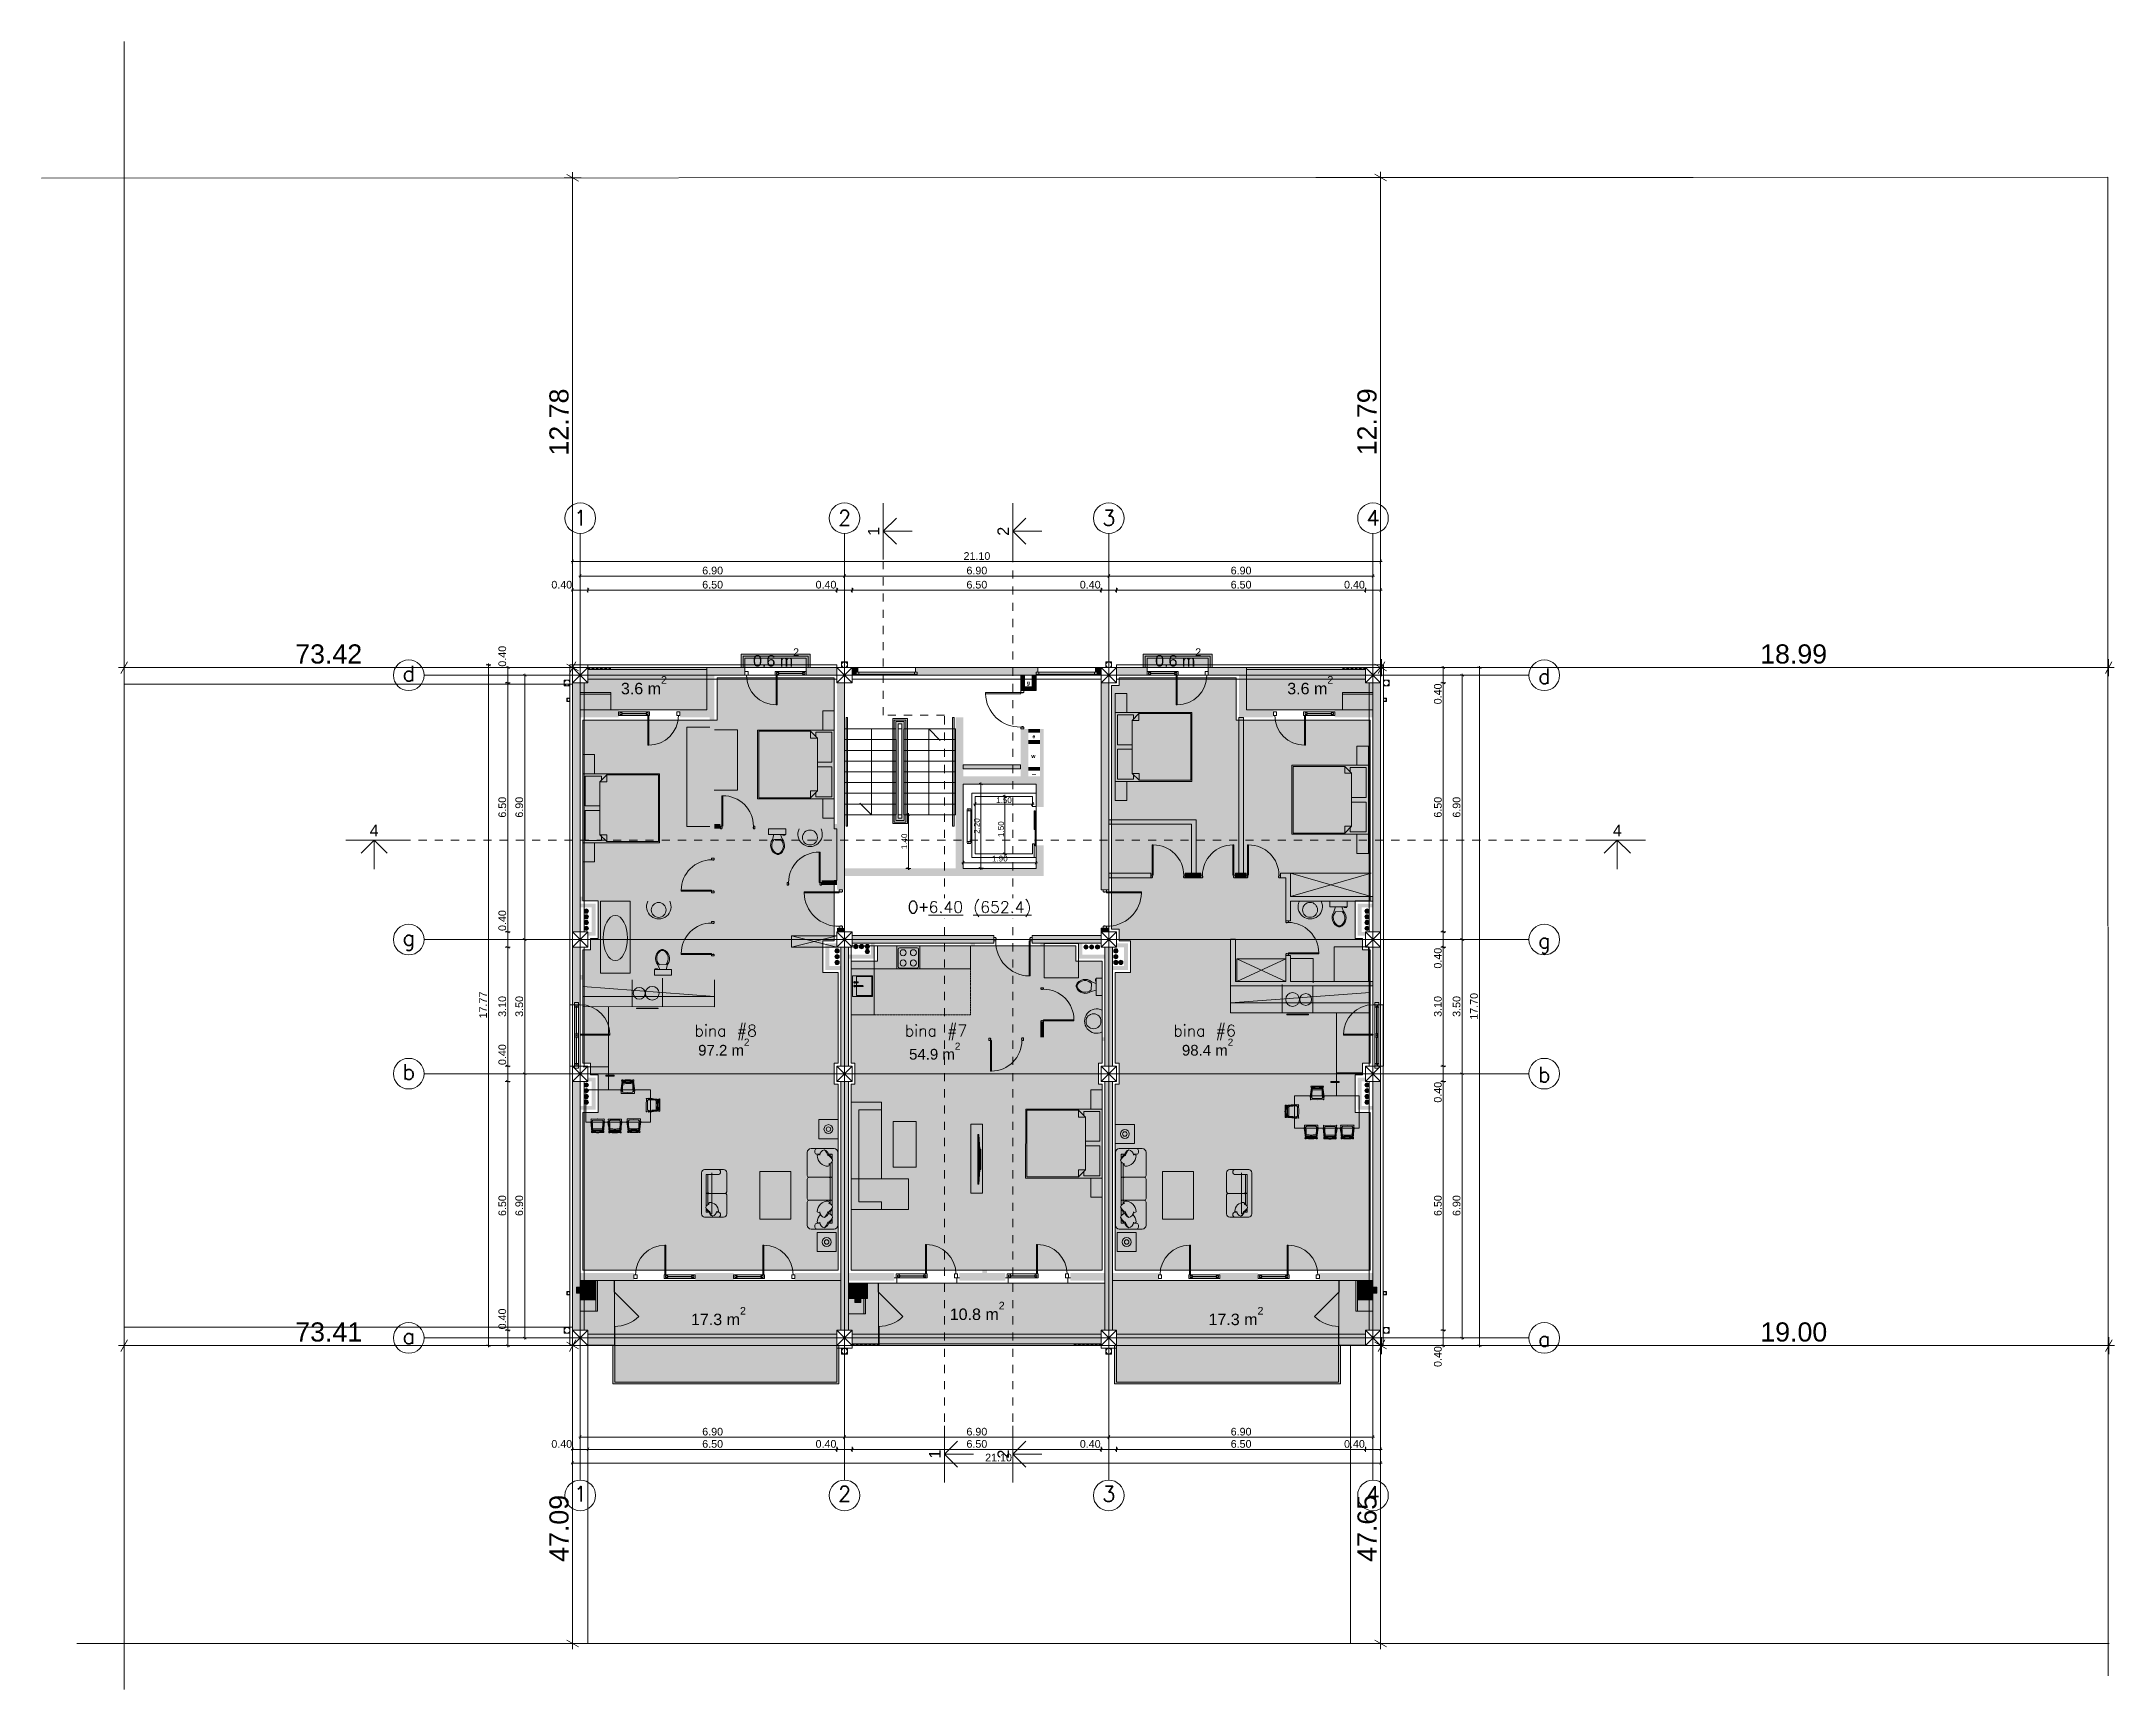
# Model space of a CAD drawing. Header units: millimetres. Extents: x 476571643 to 477489869, y 4620928210 to 4621294454.
# Drawn here: x 477202830 to 477256965, y 4621112784 to 4621155808 of the extents above; entities that cross this region are included whole.
import ezdxf

# ---------------------------------------------------------------- set-up
doc = ezdxf.new("R2010")
doc.units = ezdxf.units.MM
doc.header["$MEASUREMENT"] = 0
doc.set_wipeout_variables(frame=1)
for name, pattern in [('ACAD_ISO02W100', [7.5, 6, -1.5]), ('dash fine 0_25', [0.5952, 0.2976, -0.2976]), ('Dashed', [423.333333, 211.666667, -211.666667]), ('Wipeout_Contour', [1000, 0, -1000])]:
    doc.linetypes.add(name, pattern=pattern)
for name, color, linetype, lineweight in [('0. gagebebi_Pen_No__6', 6, 'Continuous', 0), ('0_Pen_No__2_Pen_No__7_Pen_No__2_Pen_No__7', 7, 'Continuous', 0), ('0_Pen_No__42_Pen_No__250_Pen_No__5', 5, 'Continuous', 0), ('0_Pen_No__7_Pen_No__7_Pen_No__7', 7, 'Continuous', 0), ('2D Drafting - General_Pen_No__1_Pen_No__7', 7, 'Continuous', 0), ('2D Drafting - General_Pen_No__1_Pen_No__7_Pen_No__7', 7, 'Continuous', 0), ('2D Drafting - General_Pen_No__250_Pen_No__2_Pen_No__7', 7, 'Continuous', 0), ('2D Drafting - General_Pen_No__250_Pen_No__7_Pen_No__154', 154, 'Continuous', 0), ('2D Drafting - General_Pen_No__250_Pen_No__7_Pen_No__250', 7, 'Continuous', 0), ('2D Drafting - General_Pen_No__250_Pen_No__7_Pen_No__7', 7, 'Continuous', 0), ('2D Drafting - General_Pen_No__7_Pen_No__250', 7, 'Continuous', 0), ('2D Drafting - General_Pen_No__7_Pen_No__7_Pen_No__7', 7, 'Continuous', 0), ('Annotation - Text_Pen_No__7_Pen_No__142', 142, 'Continuous', 0), ('Annotation - Text_Pen_No__7_Pen_No__5', 5, 'Continuous', 0), ('Doors_Pen_No__7_Pen_No__7_Pen_No__7', 7, 'Continuous', 0), ('G-Anno-Nplt_Pen_No__142', 142, 'Continuous', 0), ('G-Anno-Nplt_Pen_No__151', 151, 'Continuous', 0), ('G-Anno-Nplt_Pen_No__255', 255, 'Continuous', 0), ('G-Anno-Nplt_Pen_No__4', 7, 'Continuous', 0), ('G-Anno-Nplt_Pen_No__7', 7, 'Continuous', 0), ('gegmebi_Pen_No__1_Pen_No__7', 7, 'Continuous', 0), ('gegmebi_Pen_No__7_Pen_No__7', 7, 'Continuous', 0), ('kar-panjara_Pen_No__7_Pen_No__7_Pen_No__7', 7, 'Continuous', 0), ('New_--------AVEJI_MODZRAVI_Pen_No__7', 7, 'Continuous', 0), ('New_--------AVEJI_UDZRAVI_Pen_No__7', 7, 'Continuous', 0), ('New_._Pen_No__1', 1, 'Continuous', 0), ('New_0_Pen_No__7', 7, 'Continuous', 0), ('New_2D Drafting - General_Pen_No__1', 1, 'Continuous', 0), ('New_2D Drafting - General_Pen_No__250_Pen_No__7_Pen_No__154', 154, 'Continuous', 0), ('New_2D Drafting - General_Pen_No__250_Pen_No__7_Pen_No__250', 7, 'Continuous', 0), ('New_2D Drafting - General_Pen_No__250_Pen_No__7_Pen_No__255', 255, 'Continuous', 0), ('New_2D Drafting - General_Pen_No__250_Pen_No__7_Pen_No__7', 7, 'Continuous', 0), ('New_2D Drafting - General_Pen_No__30_Pen_No__9_Pen_No__9_Pen_No__250', 7, 'Continuous', 0), ('New_2D Drafting - General_Pen_No__30_Pen_No__9_Pen_No__9_Pen_No__255', 255, 'Continuous', 0), ('New_2D Drafting - General_Pen_No__30_Pen_No__9_Pen_No__9_Pen_No__4', 7, 'Continuous', 0), ('New_2D Drafting - General_Pen_No__30_Pen_No__9_Pen_No__9_Pen_No__7', 7, 'Continuous', 0), ('New_2D Drafting - General_Pen_No__4', 7, 'Continuous', 0), ('New_aveji_Pen_No__7', 7, 'Continuous', 0), ('New_R03_Nakveti_Pen_No__250', 7, 'Continuous', 0), ('New_R03_Nakveti_Pen_No__4', 7, 'Continuous', 0), ('New_reg_nak_Pen_No__250', 7, 'Continuous', 0), ('New_reg_nak_Pen_No__7', 7, 'Continuous', 0), ('New_shenobebi_Pen_No__1', 1, 'Continuous', 0), ('New_shenobebi_Pen_No__7', 7, 'Continuous', 0), ('New_Structural - Bearing_Pen_No__1', 1, 'Continuous', 0), ('New_Structural - Bearing_Pen_No__250', 7, 'Continuous', 0), ('RED LINE_Pen_No__1', 1, 'Continuous', 0), ('shaxtebi da milebi_Pen_No__1_Pen_No__1_Pen_No__1', 1, 'Continuous', 0), ('shaxtebi da milebi_Pen_No__5_Pen_No__5_Pen_No__5', 5, 'Continuous', 0), ('zoma_Pen_No__1', 1, 'Continuous', 0), ('zoma_Pen_No__142', 142, 'Continuous', 0), ('zoma_Pen_No__5_Pen_No__5', 5, 'Continuous', 0)]:
    doc.layers.add(name, color=color, linetype=linetype, lineweight=lineweight)
doc.layers.add('New_--aveji_Pen_No__251', color=7, linetype='Continuous', lineweight=0, true_color=0x656565)
doc.layers.add('shaxtebi da milebi_Pen_No__5_Pen_No__5_Pen_No__252', color=7, linetype='Continuous', lineweight=0, true_color=0x666666)
doc.layers.add('New_R03_Nakveti', color=7, linetype='Continuous')
doc.layers.add('zoma', color=7, linetype='Continuous')
doc.styles.add('GENERATED_STYLE_1', font='arial.ttf')
doc.styles.add('GENERATED_STYLE_2', font='arial.ttf')
doc.styles.add('GENERATED_STYLE_6', font='arialbd.ttf')
doc.linetypes.add('Break', pattern='A,0,[1,a-5 saxl бѓ’бѓђбѓ¦бѓ”бѓ‘бѓ”бѓ‘бѓ\x98_1.Shx,S=15.679026,R=0,X=0,Y=0],-1975.557214,0', length=1975.557214)
doc.dimstyles.new('GENERATED_STYLE__10', dxfattribs={"dimtxt": 150, "dimasz": 64.421331, "dimexe": 0.18, "dimexo": 3, "dimgap": 0.09, "dimtad": 1, "dimlfac": 0.001, "dimzin": 0, "dimdsep": 46, "dimtxsty": 'GENERATED_STYLE_2', "dimblk": 'ARROWHEAD_2', "dimblk1": 'ARROWHEAD_2', "dimblk2": 'ARROWHEAD_2', "dimcen": 0.09, "dimclrd": 142, "dimclre": 142, "dimclrt": 142, "dimadec": 0, "dimazin": 0, "dimtfac": 1, "dimtdec": 4, "dimtmove": 2, "dimatfit": 3, "dimfxl": 1, "dimtolj": 1, "dimtzin": 0, "dimarcsym": 0})
doc.dimstyles.new('GENERATED_STYLE__11', dxfattribs={"dimtxt": 500, "dimasz": 228, "dimexe": 0.18, "dimexo": 3, "dimgap": 0.09, "dimtad": 1, "dimlfac": 0.001, "dimzin": 0, "dimdsep": 46, "dimtxsty": 'GENERATED_STYLE_2', "dimblk": 'ARROWHEAD_2', "dimblk1": 'ARROWHEAD_2', "dimblk2": 'ARROWHEAD_2', "dimcen": 0.09, "dimclrd": 1, "dimclre": 1, "dimclrt": 1, "dimadec": 0, "dimazin": 0, "dimtfac": 1, "dimtdec": 4, "dimtmove": 2, "dimatfit": 3, "dimfxl": 1, "dimtolj": 1, "dimtzin": 0, "dimarcsym": 0})
doc.dimstyles.new('GENERATED_STYLE__12', dxfattribs={"dimtxt": 500, "dimasz": 228, "dimexe": 0.18, "dimexo": 3, "dimgap": 0.09, "dimtad": 1, "dimtih": 1, "dimtoh": 1, "dimlfac": 0.001, "dimzin": 0, "dimdsep": 46, "dimtxsty": 'GENERATED_STYLE_2', "dimblk": 'ARROWHEAD_2', "dimblk1": 'ARROWHEAD_2', "dimblk2": 'ARROWHEAD_2', "dimcen": 0.09, "dimclrd": 1, "dimclre": 1, "dimclrt": 1, "dimadec": 0, "dimazin": 0, "dimtfac": 1, "dimtdec": 4, "dimtmove": 2, "dimatfit": 3, "dimfxl": 1, "dimtolj": 1, "dimtzin": 0, "dimarcsym": 0})
doc.dimstyles.new('GENERATED_STYLE__13', dxfattribs={"dimtxt": 500, "dimasz": 228, "dimexe": 0.18, "dimexo": 3, "dimgap": 0.09, "dimtad": 1, "dimlfac": 0.001, "dimzin": 0, "dimdsep": 46, "dimtxsty": 'GENERATED_STYLE_2', "dimblk": 'ARROWHEAD_2', "dimblk1": 'ARROWHEAD_2', "dimblk2": 'ARROWHEAD_2', "dimcen": 0.09, "dimclrd": 1, "dimclre": 1, "dimclrt": 1, "dimadec": 0, "dimazin": 0, "dimtfac": 1, "dimtdec": 4, "dimtmove": 0, "dimatfit": 3, "dimfxl": 1, "dimtolj": 1, "dimtzin": 0, "dimarcsym": 0})
doc.dimstyles.new('GENERATED_STYLE__3', dxfattribs={"dimtxt": 200, "dimasz": 64.421331, "dimexe": 0.18, "dimexo": 3, "dimgap": 0.09, "dimtad": 1, "dimtih": 1, "dimtoh": 1, "dimlfac": 0.001, "dimzin": 0, "dimdsep": 46, "dimtxsty": 'GENERATED_STYLE_2', "dimblk": 'ARROWHEAD_2', "dimblk1": 'ARROWHEAD_2', "dimblk2": 'ARROWHEAD_2', "dimcen": 0.09, "dimclrd": 142, "dimclre": 142, "dimclrt": 142, "dimadec": 0, "dimazin": 0, "dimtfac": 1, "dimtdec": 4, "dimtmove": 0, "dimatfit": 3, "dimfxl": 1, "dimtolj": 1, "dimtzin": 0, "dimarcsym": 0})
doc.dimstyles.new('GENERATED_STYLE__4', dxfattribs={"dimtxt": 200, "dimasz": 64.421331, "dimexe": 0.18, "dimexo": 3, "dimgap": 0.09, "dimtad": 1, "dimtih": 1, "dimtoh": 1, "dimlfac": 0.001, "dimzin": 0, "dimdsep": 46, "dimtxsty": 'GENERATED_STYLE_2', "dimblk": 'ARROWHEAD_2', "dimblk1": 'ARROWHEAD_2', "dimblk2": 'ARROWHEAD_2', "dimcen": 0.09, "dimclrd": 142, "dimclre": 142, "dimclrt": 142, "dimadec": 0, "dimazin": 0, "dimtfac": 1, "dimtdec": 4, "dimtmove": 2, "dimatfit": 3, "dimfxl": 1, "dimtolj": 1, "dimtzin": 0, "dimarcsym": 0})
doc.dimstyles.new('GENERATED_STYLE__7', dxfattribs={"dimtxt": 200, "dimasz": 64.421331, "dimexe": 0.18, "dimexo": 3, "dimgap": 0.09, "dimtad": 1, "dimlfac": 0.001, "dimzin": 0, "dimdsep": 46, "dimtxsty": 'GENERATED_STYLE_2', "dimblk": 'ARROWHEAD_2', "dimblk1": 'ARROWHEAD_2', "dimblk2": 'ARROWHEAD_2', "dimcen": 0.09, "dimclrd": 142, "dimclre": 142, "dimclrt": 142, "dimadec": 0, "dimazin": 0, "dimtfac": 1, "dimtdec": 4, "dimtmove": 0, "dimatfit": 3, "dimfxl": 1, "dimtolj": 1, "dimtzin": 0, "dimarcsym": 0})
doc.dimstyles.new('GENERATED_STYLE__8', dxfattribs={"dimtxt": 150, "dimasz": 64.421331, "dimexe": 0.18, "dimexo": 3, "dimgap": 0.09, "dimtad": 1, "dimlfac": 0.001, "dimzin": 0, "dimdsep": 46, "dimtxsty": 'GENERATED_STYLE_2', "dimblk": 'ARROWHEAD_2', "dimblk1": 'ARROWHEAD_2', "dimblk2": 'ARROWHEAD_2', "dimcen": 0.09, "dimclrd": 142, "dimclre": 142, "dimclrt": 142, "dimadec": 0, "dimazin": 0, "dimtfac": 1, "dimtdec": 4, "dimtmove": 0, "dimatfit": 3, "dimfxl": 1, "dimtolj": 1, "dimtzin": 0, "dimarcsym": 0})
doc.dimstyles.new('GENERATED_STYLE__9', dxfattribs={"dimtxt": 150, "dimasz": 64.421331, "dimexe": 0.18, "dimexo": 3, "dimgap": 0.09, "dimtad": 1, "dimtih": 1, "dimtoh": 1, "dimlfac": 0.001, "dimzin": 0, "dimdsep": 46, "dimtxsty": 'GENERATED_STYLE_2', "dimblk": 'ARROWHEAD_2', "dimblk1": 'ARROWHEAD_2', "dimblk2": 'ARROWHEAD_2', "dimcen": 0.09, "dimclrd": 142, "dimclre": 142, "dimclrt": 142, "dimadec": 0, "dimazin": 0, "dimtfac": 1, "dimtdec": 4, "dimtmove": 0, "dimatfit": 3, "dimfxl": 1, "dimtolj": 1, "dimtzin": 0, "dimarcsym": 0})

msp = doc.modelspace()

# ---------------------------------------------------------------- texts
at = {"layer": 'Annotation - Text_Pen_No__7_Pen_No__142', "color": 142, "linetype": 'Continuous', "lineweight": 0, "char_height": 300, "attachment_point": 2}
for s, insert in [('\\A1;{\\pqc;\\Ftxt.shx;bina #\\Ftxt.shx;8}', (477220699.311, 4621130134.934)), ('\\A1;{\\pqc;\\Ftxt.shx;bina #\\Ftxt.shx;7}', (477226191.94, 4621130134.716)), ('\\A1;{\\pqc;\\Ftxt.shx;bina #\\Ftxt.shx;6}', (477233204.857, 4621130134.934))]:
    msp.add_mtext(s, dxfattribs=dict(at, insert=insert))
at = {"layer": 'Annotation - Text_Pen_No__7_Pen_No__5', "color": 5, "linetype": 'Continuous', "lineweight": 0, "char_height": 400, "attachment_point": 2}
for s, insert in [('\\A1;{\\pqc;\\Ftxt.shx;1}', (477216903.279, 4621143568.183)), ('\\A1;{\\pqc;\\Ftxt.shx;2}', (477223803.279, 4621143568.183)), ('\\A1;{\\pqc;\\Ftxt.shx;3}', (477230703.279, 4621143568.183)), ('\\A1;{\\pqc;\\Ftxt.shx;4}', (477237603.279, 4621143568.183)), ('\\A1;{\\pqc;\\Ftxt.shx;d}', (477212422.728, 4621139505.997)), ('\\A1;{\\pqc;\\Ftxt.shx;d}', (477242075.808, 4621139434.156)), ('\\A1;{\\pqc;\\Ftxt.shx;g}', (477212422.728, 4621132607.197)), ('\\A1;{\\pqc;\\Ftxt.shx;g}', (477242075.808, 4621132535.356)), ('\\A1;{\\pqc;\\Ftxt.shx;b}', (477212422.728, 4621129107.197)), ('\\A1;{\\pqc;\\Ftxt.shx;b}', (477242075.808, 4621129035.356)), ('\\A1;{\\pqc;\\Ftxt.shx;a}', (477212422.728, 4621122207.197)), ('\\A1;{\\pqc;\\Ftxt.shx;a}', (477242075.808, 4621122135.356)), ('\\A1;{\\pqc;\\Ftxt.shx;1}', (477216903.279, 4621118090.011)), ('\\A1;{\\pqc;\\Ftxt.shx;2}', (477223803.279, 4621118090.011)), ('\\A1;{\\pqc;\\Ftxt.shx;3}', (477230703.279, 4621118090.011)), ('\\A1;{\\pqc;\\Ftxt.shx;4}', (477237603.279, 4621118090.011))]:
    msp.add_mtext(s, dxfattribs=dict(at, insert=insert))
at = {"layer": 'G-Anno-Nplt_Pen_No__142', "color": 142, "lineweight": 0, "char_height": 280, "attachment_point": 7, "style": 'GENERATED_STYLE_1'}
for s, insert in [('{\\fArial|b0|i0|c0|p34;97.2 m{\\H0.66x;\\S2^  ;}}', (477219979.401, 4621129329.11)), ('{\\fArial|b0|i0|c0|p34;98.4 m{\\H0.66x;\\S2^  ;}}', (477232611.532, 4621129329.11)), ('{\\fArial|b0|i0|c0|p34;54.9 m{\\H0.66x;\\S2^  ;}}', (477225486.867, 4621129224.629))]:
    msp.add_mtext(s, dxfattribs=dict(at, insert=insert))
at = {"layer": 'G-Anno-Nplt_Pen_No__7', "color": 7, "lineweight": 0, "char_height": 300, "attachment_point": 7, "style": 'GENERATED_STYLE_1'}
for s, insert in [('{\\fArial|b0|i0|c0|p34;0.6 m{\\H0.66x;\\S2^  ;}}', (477221411.887, 4621139486.014)), ('{\\fArial|b0|i0|c0|p34;0.6 m{\\H0.66x;\\S2^  ;}}', (477231911.524, 4621139486.014)), ('{\\fArial|b0|i0|c0|p34;3.6 m{\\H0.66x;\\S2^  ;}}', (477217961.879, 4621138761.022)), ('{\\fArial|b0|i0|c0|p34;3.6 m{\\H0.66x;\\S2^  ;}}', (477235361.533, 4621138761.022)), ('{\\fArial|b0|i0|c0|p34;17.3 m{\\H0.66x;\\S2^  ;}}', (477219790.681, 4621122291.677)), ('{\\fArial|b0|i0|c0|p34;10.8 m{\\H0.66x;\\S2^  ;}}', (477226547.876, 4621122426.205)), ('{\\fArial|b0|i0|c0|p34;17.3 m{\\H0.66x;\\S2^  ;}}', (477233305.071, 4621122291.677))]:
    msp.add_mtext(s, dxfattribs=dict(at, insert=insert))
at = {"layer": 'New_._Pen_No__1', "color": 1, "linetype": 'Continuous', "lineweight": 0, "attachment_point": 2, "rotation": 90}
for s, insert, char_height, style in [('\\A1;{\\pqc;\\fArial|b0|i0|c0|p34;1}', (477224410.911, 4621143021.398), 300, 'GENERATED_STYLE_1'), ('\\A1;{\\pqc;\\fArial|b0|i0|c0|p34;2}', (477227794.501, 4621143021.398), 300, 'GENERATED_STYLE_1'), ('\\A1;{\\pqc;\\fArial|b1|i0|c0|p34;I}', (477228699.103, 4621136678.373), 100, 'GENERATED_STYLE_6'), ('\\A1;{\\pqc;\\fArial|b0|i0|c0|p34;1}', (477226009.384, 4621118929.406), 300, 'GENERATED_STYLE_1'), ('\\A1;{\\pqc;\\fArial|b0|i0|c0|p34;2}', (477227794.501, 4621118929.406), 300, 'GENERATED_STYLE_1')]:
    msp.add_mtext(s, dxfattribs=dict(at, insert=insert, char_height=char_height, style=style))
at = {"layer": 'New_._Pen_No__1', "color": 1, "linetype": 'Continuous', "lineweight": 0, "attachment_point": 2}
for s, insert, char_height, style in [('\\A1;{\\pqc;\\fArial|b1|i0|c0|p34;g}', (477228599.413, 4621139121.366), 100, 'GENERATED_STYLE_6'), ('\\A1;{\\pqc;\\fArial|b1|i0|c0|p34;e}', (477228745.236, 4621137717.514), 100, 'GENERATED_STYLE_6'), ('\\A1;{\\pqc;\\fArial|b1|i0|c0|p34;w}', (477228732.342, 4621137199.9), 100, 'GENERATED_STYLE_6'), ('\\A1;{\\pqc;\\fArial|b0|i0|c0|p34;4}', (477211517.448, 4621135359.595), 300, 'GENERATED_STYLE_1'), ('\\A1;{\\pqc;\\fArial|b0|i0|c0|p34;4}', (477243981.062, 4621135359.595), 300, 'GENERATED_STYLE_1')]:
    msp.add_mtext(s, dxfattribs=dict(at, insert=insert, char_height=char_height, style=style))

# ---------------------------------------------------------------- blocks, each defined once
blk = doc.blocks.new('Bed Layout 23')
at = {"layer": 'New_R03_Nakveti_Pen_No__4', "color": 7, "linetype": 'Continuous', "lineweight": 0}
for p, q in [((-900, 0), (-1400, 0)), ((-1400, 0), (-1400, -300)), ((-900, -300), (-900, 0)), ((900, 0), (-900, 0)), ((-900, 0), (-900, -2000)), ((1400, 0), (900, 0)), ((900, 0), (900, -300)), ((900, -2000), (900, 0)), ((1400, -300), (1400, 0)), ((-1400, -300), (-900, -300)), ((-690, -440), (-870, -620)), ((0, -440), (-690, -440)), ((-690, -440), (-690, -620)), ((690, -440), (0, -440)), ((870, -620), (690, -440)), ((690, -440), (690, -620)), ((900, -300), (1400, -300)), ((-870, -620), (-870, -1970)), ((-870, -620), (-690, -620)), ((870, -620), (690, -620)), ((870, -1970), (870, -620)), ((-900, -2000), (900, -2000)), ((-870, -1970), (0, -1970)), ((0, -1970), (870, -1970))]:
    blk.add_line(p, q, dxfattribs=at)
at = {"layer": 'New_R03_Nakveti_Pen_No__4', "color": 7, "linetype": 'Continuous', "lineweight": 0, "flags": 128}
for points in [[(-60, -440), (-60, -60), (-840, -60), (-840, -480), (-730, -480), (-690, -440)], [(690, -440), (730, -480), (840, -480), (840, -60), (60, -60), (60, -440)]]:
    blk.add_lwpolyline(points, close=True, dxfattribs=at)
blk = doc.blocks.new('Bed Layout 23_2')
at = {"layer": 'New_R03_Nakveti_Pen_No__4', "color": 7, "linetype": 'Continuous', "lineweight": 0}
for p, q in [((-900, 0), (-1400, 0)), ((-1400, 0), (-1400, -300)), ((-900, -300), (-900, 0)), ((900, 0), (-900, 0)), ((-900, 0), (-900, -2000)), ((1400, 0), (900, 0)), ((900, 0), (900, -300)), ((900, -2000), (900, 0)), ((1400, -300), (1400, 0)), ((-1400, -300), (-900, -300)), ((-690, -440), (-870, -620)), ((0, -440), (-690, -440)), ((-690, -440), (-690, -620)), ((690, -440), (0, -440)), ((870, -620), (690, -440)), ((690, -440), (690, -620)), ((900, -300), (1400, -300)), ((-870, -620), (-870, -1970)), ((-870, -620), (-690, -620)), ((870, -620), (690, -620)), ((870, -1970), (870, -620)), ((-900, -2000), (900, -2000)), ((-870, -1970), (0, -1970)), ((0, -1970), (870, -1970))]:
    blk.add_line(p, q, dxfattribs=at)
at = {"layer": 'New_R03_Nakveti_Pen_No__4', "color": 7, "linetype": 'Continuous', "lineweight": 0, "flags": 128}
for points in [[(-60, -440), (-60, -60), (-840, -60), (-840, -480), (-730, -480), (-690, -440)], [(690, -440), (730, -480), (840, -480), (840, -60), (60, -60), (60, -440)]]:
    blk.add_lwpolyline(points, close=True, dxfattribs=at)
blk = doc.blocks.new('*D1282', base_point=(476844527, 4621385791))
at = {"layer": 'zoma_Pen_No__142', "color": 142, "linetype": 'Continuous', "lineweight": 0, "transparency": 16777216}
for p, q in [((477225468, 4621135663), (477225468, 4621135621)), ((477225404, 4621135621), (477225532, 4621135621)), ((477225510, 4621135597), (477225426, 4621135646)), ((477225468, 4621135621), (477225468, 4621134221)), ((477225404, 4621134221), (477225532, 4621134221)), ((477225426, 4621134246), (477225510, 4621134197)), ((477225468, 4621134221), (477225468, 4621134180))]:
    blk.add_line(p, q, dxfattribs=at)
at = {"layer": 'zoma_Pen_No__142', "color": 142, "lineweight": 0, "transparency": 16777216, "insert": (477225438, 4621134722), "char_height": 150, "attachment_point": 7, "rotation": 90, "style": 'GENERATED_STYLE_2'}
blk.add_mtext('\\A1;{\\pql;\\fArial CYR|b0|i0|c204|p34;1.40}', dxfattribs=at)
blk = doc.blocks.new('ARROWHEAD_2')
at = {"color": 0, "linetype": 'Continuous', "lineweight": 0}
for p, q in [((0, 0), (-1, 0)), ((-0.38, -0.66), (0.38, 0.66))]:
    blk.add_line(p, q, dxfattribs=at)
blk = doc.blocks.new('*D1283', base_point=(476844527, 4621385791))
at = {"layer": 'zoma_Pen_No__142', "color": 142, "linetype": 'Continuous', "lineweight": 0, "transparency": 16777216}
for p, q in [((477216926, 4621119416), (477216877, 4621119331)), ((477216901, 4621119310), (477216901, 4621119437)), ((477223826, 4621119416), (477223777, 4621119331)), ((477223801, 4621119310), (477223801, 4621119437)), ((477216860, 4621119373), (477216901, 4621119373)), ((477216901, 4621119373), (477223801, 4621119373))]:
    blk.add_line(p, q, dxfattribs=at)
at = {"layer": 'zoma_Pen_No__142', "color": 142, "lineweight": 0, "transparency": 16777216, "insert": (477220085, 4621119413), "char_height": 200, "attachment_point": 7, "style": 'GENERATED_STYLE_2'}
blk.add_mtext('\\A1;{\\pql;\\fArial CYR|b0|i0|c204|p34;6.90}', dxfattribs=at)
blk = doc.blocks.new('*D1284', base_point=(476844527, 4621385791))
at = {"layer": 'zoma_Pen_No__142', "color": 142, "linetype": 'Continuous', "lineweight": 0, "transparency": 16777216}
for p, q in [((477223826, 4621119416), (477223777, 4621119331)), ((477223801, 4621119310), (477223801, 4621119437)), ((477230726, 4621119416), (477230677, 4621119331)), ((477230701, 4621119310), (477230701, 4621119437)), ((477223801, 4621119373), (477230701, 4621119373))]:
    blk.add_line(p, q, dxfattribs=at)
at = {"layer": 'zoma_Pen_No__142', "color": 142, "lineweight": 0, "transparency": 16777216, "insert": (477226985, 4621119413), "char_height": 200, "attachment_point": 7, "style": 'GENERATED_STYLE_2'}
blk.add_mtext('\\A1;{\\pql;\\fArial CYR|b0|i0|c204|p34;6.90}', dxfattribs=at)
blk = doc.blocks.new('*D1285', base_point=(476844527, 4621385791))
at = {"layer": 'zoma_Pen_No__142', "color": 142, "linetype": 'Continuous', "lineweight": 0, "transparency": 16777216}
for p, q in [((477230726, 4621119416), (477230677, 4621119331)), ((477230701, 4621119310), (477230701, 4621119437)), ((477237577, 4621119331), (477237626, 4621119416)), ((477237601, 4621119310), (477237601, 4621119437)), ((477230701, 4621119373), (477237601, 4621119373)), ((477237601, 4621119373), (477237643, 4621119373))]:
    blk.add_line(p, q, dxfattribs=at)
at = {"layer": 'zoma_Pen_No__142', "color": 142, "lineweight": 0, "transparency": 16777216, "insert": (477233885, 4621119413), "char_height": 200, "attachment_point": 7, "style": 'GENERATED_STYLE_2'}
blk.add_mtext('\\A1;{\\pql;\\fArial CYR|b0|i0|c204|p34;6.90}', dxfattribs=at)
blk = doc.blocks.new('*D1286', base_point=(476844527, 4621385791))
at = {"layer": 'zoma_Pen_No__142', "color": 142, "linetype": 'Continuous', "lineweight": 0, "transparency": 16777216}
for p, q in [((477215385, 4621139261), (477215513, 4621139261)), ((477215491, 4621139237), (477215407, 4621139286)), ((477215449, 4621139302), (477215449, 4621139261)), ((477215449, 4621139261), (477215449, 4621132361)), ((477215385, 4621132361), (477215513, 4621132361)), ((477215491, 4621132337), (477215407, 4621132386))]:
    blk.add_line(p, q, dxfattribs=at)
at = {"layer": 'zoma_Pen_No__142', "color": 142, "lineweight": 0, "transparency": 16777216, "insert": (477215409, 4621135545), "char_height": 200, "attachment_point": 7, "rotation": 90, "style": 'GENERATED_STYLE_2'}
blk.add_mtext('\\A1;{\\pql;\\fArial CYR|b0|i0|c204|p34;6.90}', dxfattribs=at)
blk = doc.blocks.new('*D1287', base_point=(476844527, 4621385791))
at = {"layer": 'zoma_Pen_No__142', "color": 142, "linetype": 'Continuous', "lineweight": 0, "transparency": 16777216}
for p, q in [((477215385, 4621132361), (477215513, 4621132361)), ((477215491, 4621132337), (477215407, 4621132386)), ((477215449, 4621132361), (477215449, 4621128861)), ((477215385, 4621128861), (477215513, 4621128861)), ((477215491, 4621128837), (477215407, 4621128886))]:
    blk.add_line(p, q, dxfattribs=at)
at = {"layer": 'zoma_Pen_No__142', "color": 142, "lineweight": 0, "transparency": 16777216, "insert": (477215409, 4621130345), "char_height": 200, "attachment_point": 7, "rotation": 90, "style": 'GENERATED_STYLE_2'}
blk.add_mtext('\\A1;{\\pql;\\fArial CYR|b0|i0|c204|p34;3.50}', dxfattribs=at)
blk = doc.blocks.new('*D1288', base_point=(476844527, 4621385791))
at = {"layer": 'zoma_Pen_No__142', "color": 142, "linetype": 'Continuous', "lineweight": 0, "transparency": 16777216}
for p, q in [((477215385, 4621128861), (477215513, 4621128861)), ((477215491, 4621128837), (477215407, 4621128886)), ((477215449, 4621128861), (477215449, 4621121961)), ((477215385, 4621121961), (477215513, 4621121961)), ((477215407, 4621121986), (477215491, 4621121937)), ((477215449, 4621121961), (477215449, 4621121920))]:
    blk.add_line(p, q, dxfattribs=at)
at = {"layer": 'zoma_Pen_No__142', "color": 142, "lineweight": 0, "transparency": 16777216, "insert": (477215409, 4621125145), "char_height": 200, "attachment_point": 7, "rotation": 90, "style": 'GENERATED_STYLE_2'}
blk.add_mtext('\\A1;{\\pql;\\fArial CYR|b0|i0|c204|p34;6.90}', dxfattribs=at)
blk = doc.blocks.new('*D1289', base_point=(476844527, 4621385791))
at = {"layer": 'zoma_Pen_No__142', "color": 142, "linetype": 'Continuous', "lineweight": 0, "transparency": 16777216}
for p, q in [((477214942, 4621139461), (477215069, 4621139461)), ((477215048, 4621139437), (477214963, 4621139485)), ((477215006, 4621139502), (477215006, 4621139461)), ((477215006, 4621139461), (477215006, 4621139061)), ((477215048, 4621139037), (477214963, 4621139085))]:
    blk.add_line(p, q, dxfattribs=at)
at = {"layer": 'zoma_Pen_No__142', "color": 142, "lineweight": 0, "transparency": 16777216, "insert": (477214966, 4621139486), "char_height": 200, "attachment_point": 7, "rotation": 90.0005, "style": 'GENERATED_STYLE_2'}
blk.add_mtext('\\A1;{\\pql;\\fArial CYR|b0|i0|c204|p34;0.40}', dxfattribs=at)
blk = doc.blocks.new('*D1290', base_point=(476844527, 4621385791))
at = {"layer": 'zoma_Pen_No__142', "color": 142, "linetype": 'Continuous', "lineweight": 0, "transparency": 16777216}
for p, q in [((477215006, 4621139461), (477215006, 4621139061)), ((477214942, 4621139061), (477215069, 4621139061)), ((477215048, 4621139037), (477214963, 4621139085)), ((477215006, 4621139061), (477215006, 4621132561)), ((477214942, 4621132561), (477215069, 4621132561)), ((477215048, 4621132537), (477214963, 4621132585)), ((477215006, 4621132561), (477215006, 4621132161))]:
    blk.add_line(p, q, dxfattribs=at)
at = {"layer": 'zoma_Pen_No__142', "color": 142, "lineweight": 0, "transparency": 16777216, "char_height": 200, "attachment_point": 7, "rotation": 90.0005, "style": 'GENERATED_STYLE_2'}
for s, insert in [('\\A1;{\\pql;\\fArial CYR|b0|i0|c204|p34;6.50}', (477214966, 4621135545)), ('\\A1;{\\pql;\\fArial CYR|b0|i0|c204|p34;0.40}', (477214966, 4621132586))]:
    blk.add_mtext(s, dxfattribs=dict(at, insert=insert))
blk = doc.blocks.new('*D1291', base_point=(476844527, 4621385791))
at = {"layer": 'zoma_Pen_No__142', "color": 142, "linetype": 'Continuous', "lineweight": 0, "transparency": 16777216}
for p, q in [((477214942, 4621132561), (477215069, 4621132561)), ((477215048, 4621132537), (477214963, 4621132585)), ((477215006, 4621132561), (477215006, 4621132161)), ((477214942, 4621132161), (477215069, 4621132161)), ((477215048, 4621132137), (477214963, 4621132185)), ((477215006, 4621132161), (477215006, 4621129061))]:
    blk.add_line(p, q, dxfattribs=at)
blk = doc.blocks.new('*D1292', base_point=(476844527, 4621385791))
at = {"layer": 'zoma_Pen_No__142', "color": 142, "linetype": 'Continuous', "lineweight": 0, "transparency": 16777216}
for p, q in [((477214942, 4621132161), (477215069, 4621132161)), ((477215048, 4621132137), (477214963, 4621132185)), ((477215006, 4621132161), (477215006, 4621129061)), ((477214942, 4621129061), (477215069, 4621129061)), ((477215048, 4621129037), (477214963, 4621129085))]:
    blk.add_line(p, q, dxfattribs=at)
at = {"layer": 'zoma_Pen_No__142', "color": 142, "lineweight": 0, "transparency": 16777216, "char_height": 200, "attachment_point": 7, "rotation": 90.0005, "style": 'GENERATED_STYLE_2'}
for s, insert in [('\\A1;{\\pql;\\fArial CYR|b0|i0|c204|p34;3.10}', (477214966, 4621130345)), ('\\A1;{\\pql;\\fArial CYR|b0|i0|c204|p34;0.40}', (477214966, 4621129086))]:
    blk.add_mtext(s, dxfattribs=dict(at, insert=insert))
blk = doc.blocks.new('*D1293', base_point=(476844527, 4621385791))
at = {"layer": 'zoma_Pen_No__142', "color": 142, "linetype": 'Continuous', "lineweight": 0, "transparency": 16777216}
for p, q in [((477215006, 4621132161), (477215006, 4621129061)), ((477214942, 4621129061), (477215069, 4621129061)), ((477214942, 4621128661), (477215069, 4621128661)), ((477215048, 4621129037), (477214963, 4621129085)), ((477215048, 4621128637), (477214963, 4621128685)), ((477215006, 4621129061), (477215006, 4621128661)), ((477215006, 4621128661), (477215006, 4621122161))]:
    blk.add_line(p, q, dxfattribs=at)
blk = doc.blocks.new('*D1294', base_point=(476844527, 4621385791))
at = {"layer": 'zoma_Pen_No__142', "color": 142, "linetype": 'Continuous', "lineweight": 0, "transparency": 16777216}
blk.add_line((477215048, 4621128637), (477214963, 4621128685), dxfattribs=at)
blk = doc.blocks.new('*D1295', base_point=(476844527, 4621385791))
at = {"layer": 'zoma_Pen_No__142', "color": 142, "linetype": 'Continuous', "lineweight": 0, "transparency": 16777216}
for p, q in [((477214942, 4621128661), (477215069, 4621128661)), ((477215048, 4621128637), (477214963, 4621128685)), ((477215006, 4621129061), (477215006, 4621128661)), ((477215006, 4621128661), (477215006, 4621122161)), ((477215048, 4621122137), (477214963, 4621122185))]:
    blk.add_line(p, q, dxfattribs=at)
at = {"layer": 'zoma_Pen_No__142', "color": 142, "lineweight": 0, "transparency": 16777216, "char_height": 200, "attachment_point": 7, "rotation": 90.0005, "style": 'GENERATED_STYLE_2'}
for s, insert in [('\\A1;{\\pql;\\fArial CYR|b0|i0|c204|p34;6.50}', (477214966, 4621125145)), ('\\A1;{\\pql;\\fArial CYR|b0|i0|c204|p34;0.40}', (477214966, 4621122186))]:
    blk.add_mtext(s, dxfattribs=dict(at, insert=insert))
blk = doc.blocks.new('*D1296', base_point=(476844527, 4621385791))
at = {"layer": 'zoma_Pen_No__142', "color": 142, "linetype": 'Continuous', "lineweight": 0, "transparency": 16777216}
for p, q in [((477215006, 4621128661), (477215006, 4621122161)), ((477214942, 4621122161), (477215069, 4621122161)), ((477215048, 4621122137), (477214963, 4621122185)), ((477215006, 4621122161), (477215006, 4621121761)), ((477214942, 4621121761), (477215069, 4621121761)), ((477214963, 4621121785), (477215048, 4621121737)), ((477215006, 4621121761), (477215006, 4621121720))]:
    blk.add_line(p, q, dxfattribs=at)
blk = doc.blocks.new('*D1297', base_point=(476844527, 4621385791))
at = {"layer": 'zoma_Pen_No__142', "color": 142, "linetype": 'Continuous', "lineweight": 0, "transparency": 16777216}
for p, q in [((477214439, 4621139531), (477214566, 4621139531)), ((477214545, 4621139507), (477214460, 4621139555)), ((477214503, 4621139572), (477214503, 4621139531)), ((477214503, 4621139531), (477214503, 4621121761)), ((477214439, 4621121761), (477214567, 4621121761)), ((477214461, 4621121785), (477214545, 4621121737)), ((477214503, 4621121761), (477214503, 4621121720))]:
    blk.add_line(p, q, dxfattribs=at)
at = {"layer": 'zoma_Pen_No__142', "color": 142, "lineweight": 0, "transparency": 16777216, "insert": (477214463, 4621130304), "char_height": 200, "attachment_point": 7, "rotation": 90.0005, "style": 'GENERATED_STYLE_2'}
blk.add_mtext('\\A1;{\\pql;\\fArial CYR|b0|i0|c204|p34;17.77}', dxfattribs=at)
blk = doc.blocks.new('*D1298', base_point=(476844527, 4621385791))
at = {"layer": 'zoma_Pen_No__142', "color": 142, "linetype": 'Continuous', "lineweight": 0, "transparency": 16777216}
for p, q in [((477216660, 4621119053), (477216701, 4621119053)), ((477216726, 4621119096), (477216677, 4621119011)), ((477216701, 4621118990), (477216701, 4621119117)), ((477216701, 4621119053), (477217101, 4621119053)), ((477217126, 4621119096), (477217077, 4621119011)), ((477217101, 4621118990), (477217101, 4621119117))]:
    blk.add_line(p, q, dxfattribs=at)
at = {"layer": 'zoma_Pen_No__142', "color": 142, "lineweight": 0, "transparency": 16777216, "insert": (477216145, 4621119093), "char_height": 200, "attachment_point": 7, "style": 'GENERATED_STYLE_2'}
blk.add_mtext('\\A1;{\\pql;\\fArial CYR|b0|i0|c204|p34;0.40}', dxfattribs=at)
blk = doc.blocks.new('*D1299', base_point=(476844527, 4621385791))
at = {"layer": 'zoma_Pen_No__142', "color": 142, "linetype": 'Continuous', "lineweight": 0, "transparency": 16777216}
for p, q in [((477217126, 4621119096), (477217077, 4621119011)), ((477217101, 4621118990), (477217101, 4621119117)), ((477217101, 4621119053), (477223601, 4621119053)), ((477223626, 4621119096), (477223577, 4621119011)), ((477223601, 4621118990), (477223601, 4621119117))]:
    blk.add_line(p, q, dxfattribs=at)
at = {"layer": 'zoma_Pen_No__142', "color": 142, "lineweight": 0, "transparency": 16777216, "char_height": 200, "attachment_point": 7, "style": 'GENERATED_STYLE_2'}
for s, insert in [('\\A1;{\\pql;\\fArial CYR|b0|i0|c204|p34;6.50}', (477220085, 4621119093)), ('\\A1;{\\pql;\\fArial CYR|b0|i0|c204|p34;0.40}', (477223045, 4621119093))]:
    blk.add_mtext(s, dxfattribs=dict(at, insert=insert))
blk = doc.blocks.new('*D1300', base_point=(476844527, 4621385791))
at = {"layer": 'zoma_Pen_No__142', "color": 142, "linetype": 'Continuous', "lineweight": 0, "transparency": 16777216}
for p, q in [((477223626, 4621119096), (477223577, 4621119011)), ((477223601, 4621118990), (477223601, 4621119117)), ((477223601, 4621119053), (477224001, 4621119053)), ((477224026, 4621119096), (477223977, 4621119011)), ((477224001, 4621118990), (477224001, 4621119117))]:
    blk.add_line(p, q, dxfattribs=at)
blk = doc.blocks.new('*D1301', base_point=(476844527, 4621385791))
at = {"layer": 'zoma_Pen_No__142', "color": 142, "linetype": 'Continuous', "lineweight": 0, "transparency": 16777216}
for p, q in [((477224026, 4621119096), (477223977, 4621119011)), ((477224001, 4621118990), (477224001, 4621119117)), ((477224001, 4621119053), (477230501, 4621119053)), ((477230526, 4621119096), (477230477, 4621119011)), ((477230501, 4621118990), (477230501, 4621119117))]:
    blk.add_line(p, q, dxfattribs=at)
at = {"layer": 'zoma_Pen_No__142', "color": 142, "lineweight": 0, "transparency": 16777216, "char_height": 200, "attachment_point": 7, "style": 'GENERATED_STYLE_2'}
for s, insert in [('\\A1;{\\pql;\\fArial CYR|b0|i0|c204|p34;6.50}', (477226985, 4621119093)), ('\\A1;{\\pql;\\fArial CYR|b0|i0|c204|p34;0.40}', (477229945, 4621119093))]:
    blk.add_mtext(s, dxfattribs=dict(at, insert=insert))
blk = doc.blocks.new('*D1302', base_point=(476844527, 4621385791))
at = {"layer": 'zoma_Pen_No__142', "color": 142, "linetype": 'Continuous', "lineweight": 0, "transparency": 16777216}
for p, q in [((477230526, 4621119096), (477230477, 4621119011)), ((477230501, 4621118990), (477230501, 4621119117)), ((477230501, 4621119053), (477230901, 4621119053)), ((477230926, 4621119096), (477230877, 4621119011)), ((477230901, 4621118990), (477230901, 4621119117))]:
    blk.add_line(p, q, dxfattribs=at)
blk = doc.blocks.new('*D1303', base_point=(476844527, 4621385791))
at = {"layer": 'zoma_Pen_No__142', "color": 142, "linetype": 'Continuous', "lineweight": 0, "transparency": 16777216}
for p, q in [((477230926, 4621119096), (477230877, 4621119011)), ((477230901, 4621118990), (477230901, 4621119117)), ((477230901, 4621119053), (477237401, 4621119053)), ((477237426, 4621119096), (477237377, 4621119011)), ((477237401, 4621118990), (477237401, 4621119117))]:
    blk.add_line(p, q, dxfattribs=at)
at = {"layer": 'zoma_Pen_No__142', "color": 142, "lineweight": 0, "transparency": 16777216, "char_height": 200, "attachment_point": 7, "style": 'GENERATED_STYLE_2'}
for s, insert in [('\\A1;{\\pql;\\fArial CYR|b0|i0|c204|p34;6.50}', (477233885, 4621119093)), ('\\A1;{\\pql;\\fArial CYR|b0|i0|c204|p34;0.40}', (477236845, 4621119093))]:
    blk.add_mtext(s, dxfattribs=dict(at, insert=insert))
blk = doc.blocks.new('*D1304', base_point=(476844527, 4621385791))
at = {"layer": 'zoma_Pen_No__142', "color": 142, "linetype": 'Continuous', "lineweight": 0, "transparency": 16777216}
for p, q in [((477237426, 4621119096), (477237377, 4621119011)), ((477237401, 4621118990), (477237401, 4621119117)), ((477237401, 4621119053), (477237801, 4621119053)), ((477237777, 4621119011), (477237826, 4621119096)), ((477237801, 4621118990), (477237801, 4621119117)), ((477237801, 4621119053), (477237843, 4621119053))]:
    blk.add_line(p, q, dxfattribs=at)
blk = doc.blocks.new('*D1305', base_point=(476844527, 4621385791))
at = {"layer": 'zoma_Pen_No__142', "color": 142, "linetype": 'Continuous', "lineweight": 0, "transparency": 16777216}
for p, q in [((477216660, 4621118697), (477216701, 4621118697)), ((477216726, 4621118740), (477216677, 4621118655)), ((477216701, 4621118634), (477216701, 4621118761)), ((477216701, 4621118697), (477237801, 4621118697)), ((477237777, 4621118655), (477237826, 4621118740)), ((477237801, 4621118634), (477237801, 4621118761)), ((477237801, 4621118697), (477237843, 4621118697))]:
    blk.add_line(p, q, dxfattribs=at)
at = {"layer": 'zoma_Pen_No__142', "color": 142, "lineweight": 0, "transparency": 16777216, "insert": (477227474, 4621118737), "char_height": 200, "attachment_point": 7, "style": 'GENERATED_STYLE_2'}
blk.add_mtext('\\A1;{\\pql;\\fArial CYR|b0|i0|c204|p34;21.10}', dxfattribs=at)
blk = doc.blocks.new('*D1306', base_point=(476844527, 4621385791))
at = {"layer": 'zoma_Pen_No__142', "color": 142, "linetype": 'Continuous', "lineweight": 0, "transparency": 16777216}
for p, q in [((477225468, 4621135663), (477225468, 4621135621)), ((477225404, 4621135621), (477225532, 4621135621)), ((477225510, 4621135597), (477225426, 4621135646)), ((477225468, 4621135621), (477225468, 4621134221)), ((477225404, 4621134221), (477225532, 4621134221)), ((477225426, 4621134246), (477225510, 4621134197)), ((477225468, 4621134221), (477225468, 4621134180))]:
    blk.add_line(p, q, dxfattribs=at)
at = {"layer": 'zoma_Pen_No__142', "color": 142, "lineweight": 0, "transparency": 16777216, "insert": (477225438, 4621134722), "char_height": 150, "attachment_point": 7, "rotation": 90, "style": 'GENERATED_STYLE_2'}
blk.add_mtext('\\A1;{\\pql;\\fArial CYR|b0|i0|c204|p34;1.40}', dxfattribs=at)
blk = doc.blocks.new('*D1307', base_point=(476844527, 4621385791))
at = {"layer": 'zoma_Pen_No__142', "color": 142, "linetype": 'Continuous', "lineweight": 0, "transparency": 16777216}
for p, q in [((477226860, 4621134369), (477226901, 4621134369)), ((477226926, 4621134411), (477226877, 4621134327)), ((477226901, 4621134305), (477226901, 4621134432)), ((477226901, 4621134369), (477228801, 4621134369)), ((477228777, 4621134327), (477228826, 4621134411)), ((477228801, 4621134305), (477228801, 4621134432)), ((477228801, 4621134369), (477228843, 4621134369))]:
    blk.add_line(p, q, dxfattribs=at)
at = {"layer": 'zoma_Pen_No__142', "color": 142, "lineweight": 0, "transparency": 16777216, "insert": (477227652, 4621134399), "char_height": 150, "attachment_point": 7, "style": 'GENERATED_STYLE_2'}
blk.add_mtext('\\A1;{\\pql;\\fArial CYR|b0|i0|c204|p34;1.90}', dxfattribs=at)
blk = doc.blocks.new('*D1308', base_point=(476844527, 4621385791))
at = {"layer": 'zoma_Pen_No__142', "color": 142, "linetype": 'Continuous', "lineweight": 0, "transparency": 16777216}
for p, q in [((477228049, 4621136099), (477227922, 4621136099)), ((477228028, 4621136075), (477227943, 4621136124)), ((477227985, 4621136099), (477227985, 4621136141)), ((477227985, 4621134599), (477227985, 4621136099)), ((477228049, 4621134599), (477227922, 4621134599)), ((477227943, 4621134624), (477228028, 4621134575)), ((477227985, 4621134558), (477227985, 4621134599))]:
    blk.add_line(p, q, dxfattribs=at)
at = {"layer": 'zoma_Pen_No__142', "color": 142, "lineweight": 0, "transparency": 16777216, "insert": (477227964, 4621135041), "char_height": 150, "attachment_point": 7, "rotation": 90, "style": 'GENERATED_STYLE_2'}
blk.add_mtext('\\A1;{\\pql;\\fArial CYR|b0|i0|c204|p34;1.50}', dxfattribs=at)
blk = doc.blocks.new('*D1309', base_point=(476844527, 4621385791))
at = {"layer": 'zoma_Pen_No__142', "color": 142, "linetype": 'Continuous', "lineweight": 0, "transparency": 16777216}
for p, q in [((477227170, 4621135893), (477227211, 4621135893)), ((477227236, 4621135936), (477227187, 4621135851)), ((477227211, 4621135830), (477227211, 4621135957)), ((477227211, 4621135893), (477228711, 4621135893)), ((477228687, 4621135851), (477228736, 4621135936)), ((477228711, 4621135830), (477228711, 4621135957)), ((477228711, 4621135893), (477228753, 4621135893))]:
    blk.add_line(p, q, dxfattribs=at)
at = {"layer": 'zoma_Pen_No__142', "color": 142, "lineweight": 0, "transparency": 16777216, "insert": (477227762, 4621135923), "char_height": 150, "attachment_point": 7, "style": 'GENERATED_STYLE_2'}
blk.add_mtext('\\A1;{\\pql;\\fArial CYR|b0|i0|c204|p34;1.50}', dxfattribs=at)
blk = doc.blocks.new('*D1310', base_point=(476844527, 4621385791))
at = {"layer": 'zoma_Pen_No__142', "color": 142, "linetype": 'Continuous', "lineweight": 0, "transparency": 16777216}
for p, q in [((477227427, 4621136423), (477227299, 4621136423)), ((477227405, 4621136398), (477227321, 4621136447)), ((477227363, 4621136423), (477227363, 4621136464)), ((477227363, 4621134223), (477227363, 4621136423)), ((477227427, 4621134223), (477227299, 4621134223)), ((477227321, 4621134247), (477227405, 4621134198)), ((477227363, 4621134181), (477227363, 4621134223))]:
    blk.add_line(p, q, dxfattribs=at)
at = {"layer": 'zoma_Pen_No__142', "color": 142, "lineweight": 0, "transparency": 16777216, "insert": (477227333, 4621135123), "char_height": 150, "attachment_point": 7, "rotation": 90, "style": 'GENERATED_STYLE_2'}
blk.add_mtext('\\A1;{\\pql;\\fArial CYR|b0|i0|c204|p34;2.20}', dxfattribs=at)
blk = doc.blocks.new('*D1311', base_point=(476844527, 4621385791))
at = {"layer": 'zoma_Pen_No__142', "color": 142, "linetype": 'Continuous', "lineweight": 0, "transparency": 16777216}
for p, q in [((477239990, 4621128861), (477239863, 4621128861)), ((477239884, 4621128886), (477239969, 4621128837)), ((477239926, 4621121961), (477239926, 4621128861)), ((477239990, 4621121961), (477239863, 4621121961)), ((477239884, 4621121986), (477239969, 4621121937)), ((477239926, 4621121920), (477239926, 4621121961))]:
    blk.add_line(p, q, dxfattribs=at)
at = {"layer": 'zoma_Pen_No__142', "color": 142, "lineweight": 0, "transparency": 16777216, "insert": (477239886, 4621125145), "char_height": 200, "attachment_point": 7, "rotation": 90, "style": 'GENERATED_STYLE_2'}
blk.add_mtext('\\A1;{\\pql;\\fArial CYR|b0|i0|c204|p34;6.90}', dxfattribs=at)
blk = doc.blocks.new('*D1312', base_point=(476844527, 4621385791))
at = {"layer": 'zoma_Pen_No__142', "color": 142, "linetype": 'Continuous', "lineweight": 0, "transparency": 16777216}
for p, q in [((477239990, 4621132361), (477239863, 4621132361)), ((477239884, 4621132386), (477239969, 4621132337)), ((477239926, 4621128861), (477239926, 4621132361)), ((477239990, 4621128861), (477239863, 4621128861)), ((477239884, 4621128886), (477239969, 4621128837))]:
    blk.add_line(p, q, dxfattribs=at)
at = {"layer": 'zoma_Pen_No__142', "color": 142, "lineweight": 0, "transparency": 16777216, "insert": (477239886, 4621130345), "char_height": 200, "attachment_point": 7, "rotation": 90, "style": 'GENERATED_STYLE_2'}
blk.add_mtext('\\A1;{\\pql;\\fArial CYR|b0|i0|c204|p34;3.50}', dxfattribs=at)
blk = doc.blocks.new('*D1313', base_point=(476844527, 4621385791))
at = {"layer": 'zoma_Pen_No__142', "color": 142, "linetype": 'Continuous', "lineweight": 0, "transparency": 16777216}
for p, q in [((477239990, 4621139261), (477239863, 4621139261)), ((477239969, 4621139237), (477239884, 4621139286)), ((477239926, 4621139261), (477239926, 4621139302)), ((477239926, 4621132361), (477239926, 4621139261)), ((477239990, 4621132361), (477239863, 4621132361)), ((477239884, 4621132386), (477239969, 4621132337))]:
    blk.add_line(p, q, dxfattribs=at)
at = {"layer": 'zoma_Pen_No__142', "color": 142, "lineweight": 0, "transparency": 16777216, "insert": (477239886, 4621135545), "char_height": 200, "attachment_point": 7, "rotation": 90, "style": 'GENERATED_STYLE_2'}
blk.add_mtext('\\A1;{\\pql;\\fArial CYR|b0|i0|c204|p34;6.90}', dxfattribs=at)
blk = doc.blocks.new('*D1314', base_point=(476844527, 4621385791))
at = {"layer": 'zoma_Pen_No__142', "color": 142, "linetype": 'Continuous', "lineweight": 0, "transparency": 16777216}
for p, q in [((477239501, 4621122161), (477239374, 4621122161)), ((477239395, 4621122186), (477239480, 4621122137)), ((477239437, 4621121761), (477239437, 4621122161)), ((477239501, 4621121761), (477239374, 4621121761)), ((477239395, 4621121786), (477239480, 4621121737)), ((477239437, 4621121720), (477239437, 4621121761))]:
    blk.add_line(p, q, dxfattribs=at)
at = {"layer": 'zoma_Pen_No__142', "color": 142, "lineweight": 0, "transparency": 16777216, "insert": (477239397, 4621121204), "char_height": 200, "attachment_point": 7, "rotation": 89.9995, "style": 'GENERATED_STYLE_2'}
blk.add_mtext('\\A1;{\\pql;\\fArial CYR|b0|i0|c204|p34;0.40}', dxfattribs=at)
blk = doc.blocks.new('*D1315', base_point=(476844527, 4621385791))
at = {"layer": 'zoma_Pen_No__142', "color": 142, "linetype": 'Continuous', "lineweight": 0, "transparency": 16777216}
for p, q in [((477239395, 4621128686), (477239480, 4621128637)), ((477239437, 4621122161), (477239437, 4621128661)), ((477239501, 4621122161), (477239374, 4621122161)), ((477239395, 4621122186), (477239480, 4621122137)), ((477239437, 4621121761), (477239437, 4621122161))]:
    blk.add_line(p, q, dxfattribs=at)
at = {"layer": 'zoma_Pen_No__142', "color": 142, "lineweight": 0, "transparency": 16777216, "char_height": 200, "attachment_point": 7, "rotation": 89.9995, "style": 'GENERATED_STYLE_2'}
for s, insert in [('\\A1;{\\pql;\\fArial CYR|b0|i0|c204|p34;0.40}', (477239397, 4621128104)), ('\\A1;{\\pql;\\fArial CYR|b0|i0|c204|p34;6.50}', (477239397, 4621125145))]:
    blk.add_mtext(s, dxfattribs=dict(at, insert=insert))
blk = doc.blocks.new('*D1316', base_point=(476844527, 4621385791))
at = {"layer": 'zoma_Pen_No__142', "color": 142, "linetype": 'Continuous', "lineweight": 0, "transparency": 16777216}
for p, q in [((477239437, 4621129061), (477239437, 4621132161)), ((477239501, 4621129061), (477239374, 4621129061)), ((477239501, 4621128661), (477239374, 4621128661)), ((477239395, 4621129086), (477239480, 4621129037)), ((477239395, 4621128686), (477239480, 4621128637)), ((477239437, 4621128661), (477239437, 4621129061)), ((477239437, 4621122161), (477239437, 4621128661))]:
    blk.add_line(p, q, dxfattribs=at)
blk = doc.blocks.new('*D1317', base_point=(476844527, 4621385791))
at = {"layer": 'zoma_Pen_No__142', "color": 142, "linetype": 'Continuous', "lineweight": 0, "transparency": 16777216}
for p, q in [((477239395, 4621132186), (477239480, 4621132137)), ((477239437, 4621129061), (477239437, 4621132161)), ((477239501, 4621129061), (477239374, 4621129061)), ((477239395, 4621129086), (477239480, 4621129037))]:
    blk.add_line(p, q, dxfattribs=at)
at = {"layer": 'zoma_Pen_No__142', "color": 142, "lineweight": 0, "transparency": 16777216, "char_height": 200, "attachment_point": 7, "rotation": 89.9995, "style": 'GENERATED_STYLE_2'}
for s, insert in [('\\A1;{\\pql;\\fArial CYR|b0|i0|c204|p34;0.40}', (477239397, 4621131604)), ('\\A1;{\\pql;\\fArial CYR|b0|i0|c204|p34;3.10}', (477239397, 4621130345))]:
    blk.add_mtext(s, dxfattribs=dict(at, insert=insert))
blk = doc.blocks.new('*D1318', base_point=(476844527, 4621385791))
at = {"layer": 'zoma_Pen_No__142', "color": 142, "linetype": 'Continuous', "lineweight": 0, "transparency": 16777216}
for p, q in [((477239395, 4621132586), (477239480, 4621132537)), ((477239437, 4621132161), (477239437, 4621132561)), ((477239501, 4621132161), (477239374, 4621132161)), ((477239395, 4621132186), (477239480, 4621132137)), ((477239437, 4621129061), (477239437, 4621132161))]:
    blk.add_line(p, q, dxfattribs=at)
blk = doc.blocks.new('*D1319', base_point=(476844527, 4621385791))
at = {"layer": 'zoma_Pen_No__142', "color": 142, "linetype": 'Continuous', "lineweight": 0, "transparency": 16777216}
for p, q in [((477239501, 4621139061), (477239374, 4621139061)), ((477239395, 4621139086), (477239480, 4621139037)), ((477239437, 4621132561), (477239437, 4621139061)), ((477239501, 4621132561), (477239374, 4621132561)), ((477239395, 4621132586), (477239480, 4621132537)), ((477239437, 4621132161), (477239437, 4621132561))]:
    blk.add_line(p, q, dxfattribs=at)
at = {"layer": 'zoma_Pen_No__142', "color": 142, "lineweight": 0, "transparency": 16777216, "char_height": 200, "attachment_point": 7, "rotation": 89.9995, "style": 'GENERATED_STYLE_2'}
for s, insert in [('\\A1;{\\pql;\\fArial CYR|b0|i0|c204|p34;0.40}', (477239397, 4621138504)), ('\\A1;{\\pql;\\fArial CYR|b0|i0|c204|p34;6.50}', (477239397, 4621135545))]:
    blk.add_mtext(s, dxfattribs=dict(at, insert=insert))
blk = doc.blocks.new('*D1320', base_point=(476844527, 4621385791))
at = {"layer": 'zoma_Pen_No__142', "color": 142, "linetype": 'Continuous', "lineweight": 0, "transparency": 16777216}
for p, q in [((477239395, 4621139086), (477239480, 4621139037)), ((477239437, 4621132561), (477239437, 4621139061))]:
    blk.add_line(p, q, dxfattribs=at)
blk = doc.blocks.new('*D1321', base_point=(476844527, 4621385791))
at = {"layer": 'zoma_Pen_No__142', "color": 142, "linetype": 'Continuous', "lineweight": 0, "transparency": 16777216}
for p, q in [((477239501, 4621139461), (477239374, 4621139461)), ((477239480, 4621139437), (477239395, 4621139486)), ((477239437, 4621139461), (477239437, 4621139502)), ((477239437, 4621139061), (477239437, 4621139461)), ((477239501, 4621139061), (477239374, 4621139061)), ((477239395, 4621139086), (477239480, 4621139037)), ((477239437, 4621132561), (477239437, 4621139061))]:
    blk.add_line(p, q, dxfattribs=at)
blk = doc.blocks.new('*D1322', base_point=(476844527, 4621385791))
at = {"layer": 'zoma_Pen_No__142', "color": 142, "linetype": 'Continuous', "lineweight": 0, "transparency": 16777216}
for p, q in [((477240445, 4621139461), (477240317, 4621139461)), ((477240423, 4621139437), (477240339, 4621139486)), ((477240381, 4621121761), (477240381, 4621139461)), ((477240445, 4621121761), (477240317, 4621121761)), ((477240339, 4621121786), (477240423, 4621121737)), ((477240381, 4621121720), (477240381, 4621121761))]:
    blk.add_line(p, q, dxfattribs=at)
at = {"layer": 'zoma_Pen_No__142', "color": 142, "lineweight": 0, "transparency": 16777216, "insert": (477240341, 4621130269), "char_height": 200, "attachment_point": 7, "rotation": 90, "style": 'GENERATED_STYLE_2'}
blk.add_mtext('\\A1;{\\pql;\\fArial CYR|b0|i0|c204|p34;17.70}', dxfattribs=at)
blk = doc.blocks.new('*D1323', base_point=(476844527, 4621385791))
at = {"layer": 'zoma_Pen_No__142', "color": 142, "linetype": 'Continuous', "lineweight": 0, "transparency": 16777216}
for p, q in [((477240445, 4621139461), (477240317, 4621139461)), ((477240423, 4621139437), (477240339, 4621139486)), ((477240381, 4621139461), (477240381, 4621139502))]:
    blk.add_line(p, q, dxfattribs=at)
blk = doc.blocks.new('*D1324', base_point=(476844527, 4621385791))
at = {"layer": 'zoma_Pen_No__142', "color": 142, "linetype": 'Continuous', "lineweight": 0, "transparency": 16777216}
for p, q in [((477216660, 4621141484), (477216701, 4621141484)), ((477216726, 4621141526), (477216677, 4621141441)), ((477216701, 4621141420), (477216701, 4621141547)), ((477216701, 4621141484), (477217101, 4621141484)), ((477217126, 4621141526), (477217077, 4621141441)), ((477217101, 4621141420), (477217101, 4621141547))]:
    blk.add_line(p, q, dxfattribs=at)
at = {"layer": 'zoma_Pen_No__142', "color": 142, "lineweight": 0, "transparency": 16777216, "insert": (477216145, 4621141524), "char_height": 200, "attachment_point": 7, "style": 'GENERATED_STYLE_2'}
blk.add_mtext('\\A1;{\\pql;\\fArial CYR|b0|i0|c204|p34;0.40}', dxfattribs=at)
blk = doc.blocks.new('*D1325', base_point=(476844527, 4621385791))
at = {"layer": 'zoma_Pen_No__142', "color": 142, "linetype": 'Continuous', "lineweight": 0, "transparency": 16777216}
for p, q in [((477217126, 4621141526), (477217077, 4621141441)), ((477217101, 4621141420), (477217101, 4621141547)), ((477217101, 4621141484), (477223601, 4621141484)), ((477223626, 4621141526), (477223577, 4621141441)), ((477223601, 4621141420), (477223601, 4621141547))]:
    blk.add_line(p, q, dxfattribs=at)
at = {"layer": 'zoma_Pen_No__142', "color": 142, "lineweight": 0, "transparency": 16777216, "char_height": 200, "attachment_point": 7, "style": 'GENERATED_STYLE_2'}
for s, insert in [('\\A1;{\\pql;\\fArial CYR|b0|i0|c204|p34;6.50}', (477220085, 4621141524)), ('\\A1;{\\pql;\\fArial CYR|b0|i0|c204|p34;0.40}', (477223045, 4621141524))]:
    blk.add_mtext(s, dxfattribs=dict(at, insert=insert))
blk = doc.blocks.new('*D1326', base_point=(476844527, 4621385791))
at = {"layer": 'zoma_Pen_No__142', "color": 142, "linetype": 'Continuous', "lineweight": 0, "transparency": 16777216}
for p, q in [((477223626, 4621141526), (477223577, 4621141441)), ((477223601, 4621141420), (477223601, 4621141547)), ((477223601, 4621141484), (477224001, 4621141484)), ((477224026, 4621141526), (477223977, 4621141441)), ((477224001, 4621141420), (477224001, 4621141547))]:
    blk.add_line(p, q, dxfattribs=at)
blk = doc.blocks.new('*D1327', base_point=(476844527, 4621385791))
at = {"layer": 'zoma_Pen_No__142', "color": 142, "linetype": 'Continuous', "lineweight": 0, "transparency": 16777216}
for p, q in [((477224026, 4621141526), (477223977, 4621141441)), ((477224001, 4621141420), (477224001, 4621141547)), ((477224001, 4621141484), (477230501, 4621141484)), ((477230526, 4621141526), (477230477, 4621141441)), ((477230501, 4621141420), (477230501, 4621141547))]:
    blk.add_line(p, q, dxfattribs=at)
at = {"layer": 'zoma_Pen_No__142', "color": 142, "lineweight": 0, "transparency": 16777216, "char_height": 200, "attachment_point": 7, "style": 'GENERATED_STYLE_2'}
for s, insert in [('\\A1;{\\pql;\\fArial CYR|b0|i0|c204|p34;6.50}', (477226985, 4621141524)), ('\\A1;{\\pql;\\fArial CYR|b0|i0|c204|p34;0.40}', (477229945, 4621141524))]:
    blk.add_mtext(s, dxfattribs=dict(at, insert=insert))
blk = doc.blocks.new('*D1328', base_point=(476844527, 4621385791))
at = {"layer": 'zoma_Pen_No__142', "color": 142, "linetype": 'Continuous', "lineweight": 0, "transparency": 16777216}
for p, q in [((477230526, 4621141526), (477230477, 4621141441)), ((477230501, 4621141420), (477230501, 4621141547)), ((477230501, 4621141484), (477230901, 4621141484)), ((477230926, 4621141526), (477230877, 4621141441)), ((477230901, 4621141420), (477230901, 4621141547))]:
    blk.add_line(p, q, dxfattribs=at)
blk = doc.blocks.new('*D1329', base_point=(476844527, 4621385791))
at = {"layer": 'zoma_Pen_No__142', "color": 142, "linetype": 'Continuous', "lineweight": 0, "transparency": 16777216}
for p, q in [((477230926, 4621141526), (477230877, 4621141441)), ((477230901, 4621141420), (477230901, 4621141547)), ((477230901, 4621141484), (477237401, 4621141484)), ((477237426, 4621141526), (477237377, 4621141441)), ((477237401, 4621141420), (477237401, 4621141547))]:
    blk.add_line(p, q, dxfattribs=at)
at = {"layer": 'zoma_Pen_No__142', "color": 142, "lineweight": 0, "transparency": 16777216, "char_height": 200, "attachment_point": 7, "style": 'GENERATED_STYLE_2'}
for s, insert in [('\\A1;{\\pql;\\fArial CYR|b0|i0|c204|p34;6.50}', (477233885, 4621141524)), ('\\A1;{\\pql;\\fArial CYR|b0|i0|c204|p34;0.40}', (477236845, 4621141524))]:
    blk.add_mtext(s, dxfattribs=dict(at, insert=insert))
blk = doc.blocks.new('*D1330', base_point=(476844527, 4621385791))
at = {"layer": 'zoma_Pen_No__142', "color": 142, "linetype": 'Continuous', "lineweight": 0, "transparency": 16777216}
for p, q in [((477237426, 4621141526), (477237377, 4621141441)), ((477237401, 4621141420), (477237401, 4621141547)), ((477237401, 4621141484), (477237801, 4621141484)), ((477237777, 4621141441), (477237826, 4621141526)), ((477237801, 4621141420), (477237801, 4621141547)), ((477237801, 4621141484), (477237843, 4621141484))]:
    blk.add_line(p, q, dxfattribs=at)
blk = doc.blocks.new('*D1331', base_point=(476844527, 4621385791))
at = {"layer": 'zoma_Pen_No__142', "color": 142, "linetype": 'Continuous', "lineweight": 0, "transparency": 16777216}
for p, q in [((477216860, 4621141853), (477216901, 4621141853)), ((477216926, 4621141896), (477216877, 4621141811)), ((477216901, 4621141790), (477216901, 4621141917)), ((477216901, 4621141853), (477223801, 4621141853)), ((477223826, 4621141896), (477223777, 4621141811)), ((477223801, 4621141790), (477223801, 4621141917))]:
    blk.add_line(p, q, dxfattribs=at)
at = {"layer": 'zoma_Pen_No__142', "color": 142, "lineweight": 0, "transparency": 16777216, "insert": (477220085, 4621141893), "char_height": 200, "attachment_point": 7, "style": 'GENERATED_STYLE_2'}
blk.add_mtext('\\A1;{\\pql;\\fArial CYR|b0|i0|c204|p34;6.90}', dxfattribs=at)
blk = doc.blocks.new('*D1332', base_point=(476844527, 4621385791))
at = {"layer": 'zoma_Pen_No__142', "color": 142, "linetype": 'Continuous', "lineweight": 0, "transparency": 16777216}
for p, q in [((477223826, 4621141896), (477223777, 4621141811)), ((477223801, 4621141790), (477223801, 4621141917)), ((477223801, 4621141853), (477230701, 4621141853)), ((477230726, 4621141896), (477230677, 4621141811)), ((477230701, 4621141790), (477230701, 4621141917))]:
    blk.add_line(p, q, dxfattribs=at)
at = {"layer": 'zoma_Pen_No__142', "color": 142, "lineweight": 0, "transparency": 16777216, "insert": (477226985, 4621141893), "char_height": 200, "attachment_point": 7, "style": 'GENERATED_STYLE_2'}
blk.add_mtext('\\A1;{\\pql;\\fArial CYR|b0|i0|c204|p34;6.90}', dxfattribs=at)
blk = doc.blocks.new('*D1333', base_point=(476844527, 4621385791))
at = {"layer": 'zoma_Pen_No__142', "color": 142, "linetype": 'Continuous', "lineweight": 0, "transparency": 16777216}
for p, q in [((477230726, 4621141896), (477230677, 4621141811)), ((477230701, 4621141790), (477230701, 4621141917)), ((477230701, 4621141853), (477237601, 4621141853)), ((477237577, 4621141811), (477237626, 4621141896)), ((477237601, 4621141790), (477237601, 4621141917)), ((477237601, 4621141853), (477237643, 4621141853))]:
    blk.add_line(p, q, dxfattribs=at)
at = {"layer": 'zoma_Pen_No__142', "color": 142, "lineweight": 0, "transparency": 16777216, "insert": (477233885, 4621141893), "char_height": 200, "attachment_point": 7, "style": 'GENERATED_STYLE_2'}
blk.add_mtext('\\A1;{\\pql;\\fArial CYR|b0|i0|c204|p34;6.90}', dxfattribs=at)
blk = doc.blocks.new('*D1334', base_point=(476844527, 4621385791))
at = {"layer": 'zoma_Pen_No__142', "color": 142, "linetype": 'Continuous', "lineweight": 0, "transparency": 16777216}
for p, q in [((477216660, 4621142232), (477216701, 4621142232)), ((477216726, 4621142274), (477216677, 4621142189)), ((477216701, 4621142168), (477216701, 4621142295)), ((477216701, 4621142232), (477237801, 4621142232)), ((477237777, 4621142189), (477237826, 4621142274)), ((477237801, 4621142168), (477237801, 4621142295)), ((477237801, 4621142232), (477237843, 4621142232))]:
    blk.add_line(p, q, dxfattribs=at)
at = {"layer": 'zoma_Pen_No__142', "color": 142, "lineweight": 0, "transparency": 16777216, "insert": (477226909, 4621142272), "char_height": 200, "attachment_point": 7, "style": 'GENERATED_STYLE_2'}
blk.add_mtext('\\A1;{\\pql;\\fArial CYR|b0|i0|c204|p34;21.10}', dxfattribs=at)
blk = doc.blocks.new('*D1335', base_point=(476844527, 4621385791))
at = {"layer": 'zoma_Pen_No__1', "color": 1, "linetype": 'Continuous', "lineweight": 0, "transparency": 16777216}
for p, q in [((477238026, 4621121761), (477237576, 4621121761)), ((477237951, 4621121674), (477237651, 4621121848)), ((477237801, 4621121761), (477237801, 4621121908)), ((477237801, 4621113988), (477237801, 4621121761)), ((477237651, 4621114074), (477237951, 4621113901)), ((477238026, 4621113988), (477237576, 4621113988)), ((477237801, 4621113841), (477237801, 4621113988))]:
    blk.add_line(p, q, dxfattribs=at)
at = {"layer": 'zoma_Pen_No__1', "color": 1, "lineweight": 0, "transparency": 16777216, "insert": (477237701, 4621116117), "char_height": 500, "attachment_point": 7, "rotation": 90, "style": 'GENERATED_STYLE_2'}
blk.add_mtext('\\A1;{\\pql;\\fArial CYR|b0|i0|c204|p34;47.65}', dxfattribs=at)
blk = doc.blocks.new('*D1336', base_point=(476844527, 4621385791))
at = {"layer": 'zoma_Pen_No__1', "color": 1, "linetype": 'Continuous', "lineweight": 0, "transparency": 16777216}
for p, q in [((477216926, 4621121761), (477216476, 4621121761)), ((477216851, 4621121674), (477216551, 4621121848)), ((477216701, 4621121761), (477216701, 4621121908)), ((477216701, 4621113988), (477216701, 4621121761)), ((477216551, 4621114074), (477216851, 4621113901)), ((477216926, 4621113988), (477216476, 4621113988)), ((477216701, 4621113841), (477216701, 4621113988))]:
    blk.add_line(p, q, dxfattribs=at)
at = {"layer": 'zoma_Pen_No__1', "color": 1, "lineweight": 0, "transparency": 16777216, "insert": (477216601, 4621116117), "char_height": 500, "attachment_point": 7, "rotation": 90, "style": 'GENERATED_STYLE_2'}
blk.add_mtext('\\A1;{\\pql;\\fArial CYR|b0|i0|c204|p34;47.09}', dxfattribs=at)
blk = doc.blocks.new('*D1337', base_point=(476844527, 4621385791))
at = {"layer": 'zoma_Pen_No__1', "color": 1, "linetype": 'Continuous', "lineweight": 0, "transparency": 16777216}
for p, q in [((477204844, 4621139461), (477204991, 4621139461)), ((477205077, 4621139611), (477204904, 4621139311)), ((477204991, 4621139236), (477204991, 4621139686)), ((477204991, 4621139461), (477216701, 4621139461)), ((477216615, 4621139311), (477216788, 4621139611)), ((477216701, 4621139236), (477216701, 4621139686)), ((477216701, 4621139461), (477216848, 4621139461))]:
    blk.add_line(p, q, dxfattribs=at)
at = {"layer": 'zoma_Pen_No__1', "color": 1, "lineweight": 0, "transparency": 16777216, "insert": (477209457, 4621139561), "char_height": 500, "attachment_point": 7, "style": 'GENERATED_STYLE_2'}
blk.add_mtext('\\A1;{\\pql;\\fArial CYR|b0|i0|c204|p34;73.42}', dxfattribs=at)
blk = doc.blocks.new('*D1338', base_point=(476844527, 4621385791))
at = {"layer": 'zoma_Pen_No__1', "color": 1, "linetype": 'Continuous', "lineweight": 0, "transparency": 16777216}
for p, q in [((477216926, 4621152245), (477216476, 4621152245)), ((477216851, 4621152158), (477216551, 4621152331)), ((477216701, 4621152245), (477216701, 4621152392)), ((477216701, 4621139461), (477216701, 4621152245)), ((477216926, 4621139461), (477216476, 4621139461)), ((477216551, 4621139548), (477216851, 4621139374)), ((477216701, 4621139314), (477216701, 4621139461))]:
    blk.add_line(p, q, dxfattribs=at)
at = {"layer": 'zoma_Pen_No__1', "color": 1, "lineweight": 0, "transparency": 16777216, "insert": (477216601, 4621144998), "char_height": 500, "attachment_point": 7, "rotation": 90, "style": 'GENERATED_STYLE_2'}
blk.add_mtext('\\A1;{\\pql;\\fArial CYR|b0|i0|c204|p34;12.78}', dxfattribs=at)
blk = doc.blocks.new('*D1339', base_point=(476844527, 4621385791))
at = {"layer": 'zoma_Pen_No__1', "color": 1, "linetype": 'Continuous', "lineweight": 0, "transparency": 16777216}
for p, q in [((477238026, 4621152257), (477237576, 4621152257)), ((477237951, 4621152170), (477237651, 4621152343)), ((477237801, 4621152257), (477237801, 4621152404)), ((477237801, 4621139461), (477237801, 4621152257)), ((477238026, 4621139461), (477237576, 4621139461)), ((477237651, 4621139548), (477237951, 4621139374)), ((477237801, 4621139314), (477237801, 4621139461))]:
    blk.add_line(p, q, dxfattribs=at)
at = {"layer": 'zoma_Pen_No__1', "color": 1, "lineweight": 0, "transparency": 16777216, "insert": (477237701, 4621145004), "char_height": 500, "attachment_point": 7, "rotation": 90, "style": 'GENERATED_STYLE_2'}
blk.add_mtext('\\A1;{\\pql;\\fArial CYR|b0|i0|c204|p34;12.79}', dxfattribs=at)
blk = doc.blocks.new('*D1340', base_point=(476844527, 4621385791))
at = {"layer": 'zoma_Pen_No__1', "color": 1, "linetype": 'Continuous', "lineweight": 0, "transparency": 16777216}
for p, q in [((477204844, 4621121761), (477204991, 4621121761)), ((477205077, 4621121911), (477204904, 4621121611)), ((477204991, 4621121536), (477204991, 4621121986)), ((477204991, 4621121761), (477216701, 4621121761)), ((477216615, 4621121611), (477216788, 4621121911)), ((477216701, 4621121536), (477216701, 4621121986)), ((477216701, 4621121761), (477216848, 4621121761))]:
    blk.add_line(p, q, dxfattribs=at)
at = {"layer": 'zoma_Pen_No__1', "color": 1, "lineweight": 0, "transparency": 16777216, "insert": (477209457, 4621121861), "char_height": 500, "attachment_point": 7, "style": 'GENERATED_STYLE_2'}
blk.add_mtext('\\A1;{\\pql;\\fArial CYR|b0|i0|c204|p34;73.41}', dxfattribs=at)
blk = doc.blocks.new('*D1658', base_point=(476844527, 4621385791))
at = {"layer": 'zoma_Pen_No__1', "color": 1, "linetype": 'Continuous', "lineweight": 0, "transparency": 16777216}
for p, q in [((477237675, 4621139461), (477237821, 4621139461)), ((477237908, 4621139611), (477237735, 4621139311)), ((477237821, 4621139236), (477237821, 4621139686)), ((477237821, 4621139461), (477256811, 4621139461)), ((477256725, 4621139311), (477256898, 4621139611)), ((477256811, 4621139236), (477256811, 4621139686)), ((477256811, 4621139461), (477256958, 4621139461))]:
    blk.add_line(p, q, dxfattribs=at)
at = {"layer": 'zoma_Pen_No__1', "color": 1, "lineweight": 0, "transparency": 16777216, "insert": (477247711, 4621139561), "char_height": 500, "attachment_point": 7, "style": 'GENERATED_STYLE_2'}
blk.add_mtext('\\A1;{\\pql;\\fArial CYR|b0|i0|c204|p34;18.99}', dxfattribs=at)
blk = doc.blocks.new('*D1659', base_point=(476844527, 4621385791))
at = {"layer": 'zoma_Pen_No__1', "color": 1, "linetype": 'Continuous', "lineweight": 0, "transparency": 16777216}
for p, q in [((477237675, 4621121761), (477237821, 4621121761)), ((477237908, 4621121911), (477237735, 4621121611)), ((477237821, 4621121536), (477237821, 4621121986)), ((477237821, 4621121761), (477256819, 4621121761)), ((477256732, 4621121611), (477256905, 4621121911)), ((477256819, 4621121536), (477256819, 4621121986)), ((477256819, 4621121761), (477256965, 4621121761))]:
    blk.add_line(p, q, dxfattribs=at)
at = {"layer": 'zoma_Pen_No__1', "color": 1, "lineweight": 0, "transparency": 16777216, "insert": (477247715, 4621121861), "char_height": 500, "attachment_point": 7, "style": 'GENERATED_STYLE_2'}
blk.add_mtext('\\A1;{\\pql;\\fArial CYR|b0|i0|c204|p34;19.00}', dxfattribs=at)

# ---------------------------------------------------------------- dimensions: what is measured, and where the dimension line sits
at = {"layer": 'zoma', "color": 1, "linetype": 'Continuous', "lineweight": 0}
dim = msp.add_linear_dim(base=(477216701.121, 4621152244.857), p1=(477216701.121, 4621139461.035), p2=(477216701.076, 4621152244.857), angle=90, dimstyle='GENERATED_STYLE__13', dxfattribs=at)
dim.commit()
dim.dimension.update_dxf_attribs({"geometry": '*D1338', "text_midpoint": (477216351.121, 4621145838.091), "dimtype": 160, "text_rotation": 90})
for base, p1, p2, text, dimstyle, picture, middle in [((477237801.121, 4621152256.838), (477237801.121, 4621139461.035), (477237801.073, 4621152256.838), '12.79', 'GENERATED_STYLE__13', '*D1339', (477237451.121, 4621145844.082)), ((477216701.121, 4621121761.035), (477216701.121, 4621113987.65), (477216963.47, 4621121761.035), '47.09', 'GENERATED_STYLE__11', '*D1336', (477216351.121, 4621116956.688)), ((477237801.121, 4621121761.035), (477237801.121, 4621113987.65), (477237801.121, 4621121761.035), '47.65', 'GENERATED_STYLE__11', '*D1335', (477237451.121, 4621116956.688))]:
    dim = msp.add_linear_dim(base=base, p1=p1, p2=p2, angle=90, text=text, dimstyle=dimstyle, dxfattribs=at)
    dim.commit()
    dim.dimension.update_dxf_attribs({"geometry": picture, "text_midpoint": middle, "dimtype": 160, "text_rotation": 90})
at = {"layer": 'zoma', "color": 142, "linetype": 'Continuous', "lineweight": 0}
for base, p1, p2, dimstyle, picture, middle in [((477237801.121, 4621142231.566), (477216701.121, 4621138459.334), (477237801.121, 4621138459.334), 'GENERATED_STYLE__3', '*D1334', (477227245.179, 4621142371.566)), ((477223801.121, 4621141853.248), (477216901.121, 4621142146.32), (477223801.121, 4621142578.479), 'GENERATED_STYLE__3', '*D1331', (477220344.828, 4621141993.248)), ((477230701.121, 4621141853.248), (477223801.121, 4621142578.479), (477230701.121, 4621142512.678), 'GENERATED_STYLE__3', '*D1332', (477227244.828, 4621141993.248)), ((477237601.121, 4621141853.248), (477230701.121, 4621142512.678), (477237601.121, 4621142271.406), 'GENERATED_STYLE__3', '*D1333', (477234144.828, 4621141993.248)), ((477217101.121, 4621141483.639), (477216701.121, 4621138059.337), (477217101.121, 4621138059.337), 'GENERATED_STYLE__3', '*D1324', (477216404.273, 4621141623.639)), ((477223601.121, 4621141483.639), (477217101.121, 4621138059.337), (477223601.121, 4621138059.337), 'GENERATED_STYLE__3', '*D1325', (477220344.828, 4621141623.639)), ((477224001.121, 4621141483.639), (477223601.121, 4621138059.337), (477224001.121, 4621138059.337), 'GENERATED_STYLE__3', '*D1326', (477223304.273, 4621141623.639)), ((477230501.121, 4621141483.639), (477224001.121, 4621138059.337), (477230501.121, 4621138106.387), 'GENERATED_STYLE__3', '*D1327', (477227244.828, 4621141623.639)), ((477230901.121, 4621141483.639), (477230501.121, 4621138106.387), (477230901.121, 4621138059.337), 'GENERATED_STYLE__3', '*D1328', (477230204.273, 4621141623.639)), ((477237401.121, 4621141483.639), (477230901.121, 4621138059.337), (477237401.121, 4621138219.56), 'GENERATED_STYLE__3', '*D1329', (477234144.828, 4621141623.639)), ((477237801.121, 4621141483.639), (477237401.121, 4621138219.56), (477237801.121, 4621138259.337), 'GENERATED_STYLE__3', '*D1330', (477237104.273, 4621141623.639)), ((477228711.435, 4621135893.415), (477227211.435, 4621136097.576), (477228711.435, 4621136097.576), 'GENERATED_STYLE__9', '*D1309', (477227956.715, 4621135998.415)), ((477228801.121, 4621134368.892), (477226901.121, 4621134468.876), (477228801.121, 4621134468.876), 'GENERATED_STYLE__9', '*D1307', (477227846.401, 4621134473.892)), ((477237801.121, 4621118697.383), (477216701.121, 4621120555.972), (477237801.121, 4621121761.035), 'GENERATED_STYLE__4', '*D1305', (477227810.434, 4621118837.383)), ((477217101.121, 4621119053.305), (477216701.121, 4621120555.972), (477217101.121, 4621120555.972), 'GENERATED_STYLE__3', '*D1298', (477216404.273, 4621119193.305)), ((477223801.121, 4621119373.259), (477216901.121, 4621121011.955), (477223801.121, 4621121011.955), 'GENERATED_STYLE__3', '*D1283', (477220344.828, 4621119513.259)), ((477223601.121, 4621119053.305), (477217101.121, 4621120555.972), (477223601.121, 4621120555.972), 'GENERATED_STYLE__3', '*D1299', (477220344.828, 4621119193.305)), ((477224001.121, 4621119053.305), (477223601.121, 4621120555.972), (477224001.121, 4621120555.972), 'GENERATED_STYLE__3', '*D1300', (477223304.273, 4621119193.305)), ((477230701.121, 4621119373.259), (477223801.121, 4621121011.955), (477230701.121, 4621121011.955), 'GENERATED_STYLE__3', '*D1284', (477227244.828, 4621119513.259)), ((477230501.121, 4621119053.305), (477224001.121, 4621120555.972), (477230501.121, 4621120555.972), 'GENERATED_STYLE__3', '*D1301', (477227244.828, 4621119193.305)), ((477230901.121, 4621119053.305), (477230501.121, 4621120555.972), (477230901.121, 4621120555.972), 'GENERATED_STYLE__3', '*D1302', (477230204.273, 4621119193.305)), ((477237601.121, 4621119373.259), (477230701.121, 4621121011.955), (477237601.121, 4621121011.955), 'GENERATED_STYLE__3', '*D1285', (477234144.828, 4621119513.259)), ((477237401.121, 4621119053.305), (477230901.121, 4621120555.972), (477237401.121, 4621120555.972), 'GENERATED_STYLE__3', '*D1303', (477234144.828, 4621119193.305)), ((477237801.121, 4621119053.305), (477237401.121, 4621120555.972), (477237801.121, 4621120555.972), 'GENERATED_STYLE__3', '*D1304', (477237104.273, 4621119193.305))]:
    dim = msp.add_linear_dim(base=base, p1=p1, p2=p2, dimstyle=dimstyle, dxfattribs=at)
    dim.commit()
    dim.dimension.update_dxf_attribs({"geometry": picture, "text_midpoint": middle, "dimtype": 160})
at = {"layer": 'zoma', "color": 1, "linetype": 'Continuous', "lineweight": 0}
for base, p1, p2, text, picture, middle in [((477216701.121, 4621139461.035), (477204990.778, 4621139461.035), (477216701.121, 4621139461.033), '73.42', '*D1337', (477210296.867, 4621139811.035)), ((477216701.121, 4621121761.032), (477204990.778, 4621121761.032), (477216701.121, 4621121761.035), '73.41', '*D1340', (477210296.867, 4621122111.032))]:
    dim = msp.add_linear_dim(base=base, p1=p1, p2=p2, text=text, dimstyle='GENERATED_STYLE__12', dxfattribs=at)
    dim.commit()
    dim.dimension.update_dxf_attribs({"geometry": picture, "text_midpoint": middle, "dimtype": 160})
at = {"layer": 'zoma', "color": 142, "linetype": 'Continuous', "lineweight": 0}
for base, p1, p2, angle, dimstyle, picture, middle, turn in [((477215005.607, 4621139061.02), (477216701.121, 4621139461.035), (477216701.121, 4621139061.035), 270.0005172, 'GENERATED_STYLE__7', '*D1289', (477214865.601, 4621139745.281), 90.0005172), ((477214502.988, 4621121761.016), (477216631.12, 4621139531.035), (477216701.121, 4621121761.035), 270.0005172, 'GENERATED_STYLE__7', '*D1297', (477214362.908, 4621130640.073), 90.0005172), ((477240381.043912113, 4621139461.032526016), (477214556.422066391, 4621139461.032526016), (477216701.12092191, 4621139461.032526016), 90, 'GENERATED_STYLE__7', '*D1323', (477240241.043911517, 4621139454.739527702), 90), ((477240381.044, 4621139461.033), (477237871.046, 4621121761.035), (477214556.422, 4621139461.033), 90, 'GENERATED_STYLE__7', '*D1322', (477240241.044, 4621130605.092), 90), ((477215005.666, 4621132561.02), (477216701.121, 4621139061.035), (477216701.121, 4621132561.035), 270.0005172, 'GENERATED_STYLE__7', '*D1290', (477214865.637, 4621135804.726), 90.0005172), ((477239437.293, 4621139461.049), (477241332.65, 4621139061.032), (477241332.65, 4621139461.032), 89.9994828, 'GENERATED_STYLE__7', '*D1321', (477239297.286, 4621138764.202), 89.9994828), ((477215449.033, 4621132361.035), (477216901.121, 4621139261.035), (477216901.121, 4621132361.035), 270, 'GENERATED_STYLE__7', '*D1286', (477215309.033, 4621135804.742), 90), ((477239437.289, 4621139061.049), (477241432.65, 4621132561.032), (477239437.289, 4621139061.049), 89.9994828, 'GENERATED_STYLE__7', '*D1319', (477239297.259, 4621135804.758), 89.9994828), ((477239437.289, 4621139061.049), (477239437.289, 4621139061.049), (477241332.65, 4621139061.032), 89.9994828, 'GENERATED_STYLE__7', '*D1320', (477239297.289, 4621139054.757), 89.9994828), ((477239926.206, 4621139261.035), (477241587.98, 4621132361.035), (477241587.98, 4621139261.035), 90, 'GENERATED_STYLE__7', '*D1313', (477239786.206, 4621135804.742), 90), ((477227363.063, 4621136422.529), (477227388.093, 4621134222.529), (477227504.9, 4621136422.529), 90, 'GENERATED_STYLE__8', '*D1310', (477227258.063, 4621135317.809), 90), ((477225468.055, 4621134221.155), (477225468.055, 4621135621.155), (477225468.055, 4621134221.155), 270, 'GENERATED_STYLE__8', '*D1282', (477225363.055, 4621134916.435), 90), ((477225468.055, 4621134221.155), (477225468.055, 4621135621.155), (477225468.055, 4621134221.155), 270, 'GENERATED_STYLE__8', '*D1306', (477225363.055, 4621134916.435), 90), ((477227985.278, 4621136099.144), (477228188.846, 4621134599.144), (477228162.748, 4621136099.144), 90, 'GENERATED_STYLE__10', '*D1308', (477227889.278, 4621135235.977), 90), ((477215005.67, 4621132161.02), (477216701.121, 4621132561.035), (477216701.121, 4621132161.035), 270.0005172, 'GENERATED_STYLE__7', '*D1291', (477214865.663, 4621132845.281), 90.0005172), ((477239437.23, 4621132561.05), (477241432.65, 4621132161.032), (477241432.65, 4621132561.032), 89.9994828, 'GENERATED_STYLE__7', '*D1318', (477239297.224, 4621131864.203), 89.9994828), ((477215449.033, 4621128861.035), (477216901.121, 4621132361.035), (477214502.924, 4621128861.035), 270, 'GENERATED_STYLE__7', '*D1287', (477215309.033, 4621130604.742), 90), ((477215005.698, 4621129061.017), (477216701.121, 4621132161.035), (477217001.121, 4621129061.035), 270.0005172, 'GENERATED_STYLE__7', '*D1292', (477214865.684, 4621130604.725), 90.0005172), ((477215005.701, 4621128661.017), (477217001.121, 4621129061.035), (477217001.121, 4621128661.035), 270.0005172, 'GENERATED_STYLE__7', '*D1293', (477214865.695, 4621129345.278), 90.0005172), ((477239437.227, 4621132161.05), (477241132.65, 4621129061.032), (477241432.65, 4621132161.032), 89.9994828, 'GENERATED_STYLE__7', '*D1317', (477239297.213, 4621130604.757), 89.9994828), ((477239437.199, 4621129061.047), (477241132.65, 4621128661.032), (477241132.65, 4621129061.032), 89.9994828, 'GENERATED_STYLE__7', '*D1316', (477239297.192, 4621128364.2), 89.9994828), ((477239926.206, 4621132361.035), (477241378.294, 4621128861.035), (477241587.98, 4621132361.035), 90, 'GENERATED_STYLE__7', '*D1312', (477239786.206, 4621130604.742), 90), ((477215449.033, 4621121961.035), (477214502.924, 4621128861.035), (477215516.866, 4621121961.035), 270, 'GENERATED_STYLE__7', '*D1288', (477215309.033, 4621125404.742), 90), ((477215005.76, 4621122161.018), (477215005.701, 4621128661.017), (477216901.121, 4621122161.035), 270.0005172, 'GENERATED_STYLE__7', '*D1295', (477214865.731, 4621125404.724), 90.0005172), ((477215005.701, 4621128661.017), (477217001.121, 4621128661.035), (477215005.701, 4621128661.017), 270.0005172, 'GENERATED_STYLE__7', '*D1294', (477214865.701, 4621128654.723), 90.0005172), ((477215005.763, 4621121761.018), (477216901.121, 4621122161.035), (477216901.121, 4621121761.035), 270.0005172, 'GENERATED_STYLE__7', '*D1296', (477214865.757, 4621122445.279), 90.0005172), ((477239437.195, 4621128661.047), (477241132.65, 4621122161.032), (477241132.65, 4621128661.032), 89.9994828, 'GENERATED_STYLE__7', '*D1315', (477239297.166, 4621125404.755), 89.9994828), ((477239926.206, 4621128861.035), (477241378.294, 4621121961.035), (477241378.294, 4621128861.035), 90, 'GENERATED_STYLE__7', '*D1311', (477239786.206, 4621125404.742), 90), ((477239437.136, 4621122161.047), (477241132.65, 4621121761.032), (477241132.65, 4621122161.032), 89.9994828, 'GENERATED_STYLE__7', '*D1314', (477239297.13, 4621121464.2), 89.9994828)]:
    dim = msp.add_linear_dim(base=base, p1=p1, p2=p2, angle=angle, dimstyle=dimstyle, dxfattribs=at)
    dim.commit()
    dim.dimension.update_dxf_attribs({"geometry": picture, "text_midpoint": middle, "dimtype": 160, "text_rotation": turn})
at = {"layer": 'zoma', "color": 1, "linetype": 'Continuous', "lineweight": 0}
for base, p2, picture, middle in [((477256811.28, 4621139461.035), (477256811.28, 4621139552.849), '*D1658', (477248551.125, 4621139811.035)), ((477256818.544, 4621121761.035), (477256818.544, 4621121763.086), '*D1659', (477248554.757, 4621122111.035))]:
    dim = msp.add_linear_dim(base=base, p1=(477237821.317, 4621139461.033), p2=p2, dimstyle='GENERATED_STYLE__12', dxfattribs=at)
    dim.commit()
    dim.dimension.update_dxf_attribs({"geometry": picture, "text_midpoint": middle, "dimtype": 160})

# ---------------------------------------------------------------- hatches: boundary and pattern name
at = {"layer": '2D Drafting - General_Pen_No__250_Pen_No__2_Pen_No__7', "linetype": 'Continuous', "lineweight": 0}
for points in [[(477229011.083, 4621132264.293), (477229011.083, 4621131102.715), (477228911.359, 4621131102.715), (477228911.359, 4621132264.293)], [(477230660.935, 4621129714.255), (477230660.935, 4621129812.379), (477228471.456, 4621129812.379), (477228471.456, 4621129714.256)], [(477228911.359, 4621130202.715), (477229011.083, 4621130202.715), (477229011.083, 4621129812.379), (477228911.359, 4621129812.379)]]:
    msp.add_hatch(color=7, dxfattribs=at).paths.add_polyline_path(points)
at = {"layer": '2D Drafting - General_Pen_No__250_Pen_No__7_Pen_No__154', "linetype": 'Continuous', "lineweight": 0}
for points in [[(477224001.121, 4621139461.035), (477224001.121, 4621139260.873), (477224101.121, 4621139260.873), (477224101.121, 4621139340.919), (477224151.124, 4621139340.919), (477224151.124, 4621139461.035), (477224101.121, 4621139461.035)], [(477225651.127, 4621139460.873), (477225651.124, 4621139340.873), (477225701.121, 4621139340.873), (477225701.121, 4621139260.872), (477228801.121, 4621139260.872), (477228801.121, 4621139340.873), (477228851.118, 4621139340.873), (477228851.115, 4621139460.873)], [(477230501.121, 4621139461.035), (477230501.121, 4621139261.035), (477230401.121, 4621139261.035), (477230401.121, 4621139340.919), (477230351.118, 4621139340.919), (477230351.118, 4621139461.035), (477230401.121, 4621139461.035)]]:
    msp.add_hatch(color=154, dxfattribs=at).paths.add_polyline_path(points)
at = {"layer": '2D Drafting - General_Pen_No__250_Pen_No__7_Pen_No__7', "linetype": 'Continuous', "lineweight": 0}
for points in [[(477220201.467, 4621139260.993), (477221201.302, 4621139260.993), (477221201.302, 4621139461.027), (477220201.467, 4621139461.035)], [(477222801.302, 4621139261.035), (477223601.121, 4621139261.035), (477223601.121, 4621139461.035), (477222801.302, 4621139461.035)], [(477231700.939, 4621139261.035), (477230901.121, 4621139261.035), (477230901.121, 4621139461.035), (477231700.939, 4621139461.035)], [(477234300.774, 4621139260.993), (477233300.939, 4621139260.993), (477233300.939, 4621139461.027), (477234300.774, 4621139461.035)], [(477216901.121, 4621139061.035), (477216701.121, 4621139061.035), (477216701.121, 4621132561.035), (477216901.121, 4621132561.035)], [(477217101.121, 4621139411.035), (477217691.121, 4621139411.035), (477217691.121, 4621139421.035), (477217101.121, 4621139421.035)], [(477220201.592, 4621138361.036), (477220201.592, 4621139260.871), (477220401.592, 4621139260.871), (477220401.592, 4621138361.036)], [(477223601.121, 4621139061.035), (477223601.121, 4621133661.035), (477223801.121, 4621133661.035), (477223801.121, 4621139061.035)], [(477228501.12, 4621139261.035), (477228501.12, 4621138860.993), (477228401.12, 4621138860.993), (477228401.12, 4621139261.035)], [(477230501.121, 4621139061.035), (477230501.121, 4621133661.035), (477230701.121, 4621133661.035), (477230701.121, 4621139061.035)], [(477234300.65, 4621138361.036), (477234300.65, 4621139260.871), (477234100.65, 4621139260.871), (477234100.65, 4621138361.036)], [(477237401.121, 4621139411.035), (477236811.121, 4621139411.035), (477236811.121, 4621139421.035), (477237401.121, 4621139421.035)], [(477237601.121, 4621139061.035), (477237601.121, 4621132561.035), (477237801.121, 4621132561.035), (477237801.121, 4621139061.035)], [(477216901.411, 4621138161.036), (477217901.757, 4621138161.036), (477217901.757, 4621138361.036), (477216901.411, 4621138361.036)], [(477219501.757, 4621138161.036), (477220401.592, 4621138161.036), (477220401.592, 4621138361.036), (477219501.757, 4621138361.036)], [(477235000.485, 4621138161.036), (477234100.65, 4621138161.036), (477234100.65, 4621138361.036), (477235000.485, 4621138361.036)], [(477237600.831, 4621138161.036), (477236600.485, 4621138161.036), (477236600.485, 4621138361.036), (477237600.831, 4621138361.036)], [(477220401.24, 4621134483.848), (477220401.24, 4621138161.036), (477220281.24, 4621138161.036), (477220281.24, 4621134483.848)], [(477226901.121, 4621138160.993), (477226901.121, 4621136620.96), (477226701.121, 4621136620.96), (477226701.121, 4621138160.993)], [(477228401.12, 4621137860.993), (477228601.121, 4621137860.993), (477228601.121, 4621136620.96), (477228401.12, 4621136620.96)], [(477234220.65, 4621134091.954), (477234220.65, 4621138161.036), (477234100.65, 4621138161.036), (477234100.65, 4621134091.954)], [(477220560.42, 4621135374.654), (477220400.422, 4621135374.654), (477220400.422, 4621135254.654), (477220560.42, 4621135254.654)], [(477223601.24, 4621135374.654), (477221460.42, 4621135374.654), (477221460.42, 4621135254.654), (477221560.642, 4621135254.654), (477221560.642, 4621133784.654), (477222301.654, 4621133784.654), (477222301.654, 4621133904.654), (477221680.642, 4621133904.654), (477221680.642, 4621135254.654), (477223601.24, 4621135254.654)], [(477232981.144, 4621134091.954), (477232981.144, 4621135491.954), (477230701.121, 4621135491.954), (477230701.121, 4621135371.954), (477232861.144, 4621135371.954), (477232861.144, 4621134091.954)], [(477231798.586, 4621134091.954), (477230701.121, 4621134091.954), (477230701.121, 4621133971.954), (477231798.586, 4621133971.954)], [(477233108.854, 4621134091.954), (477232698.586, 4621134091.954), (477232698.586, 4621133971.954), (477233108.854, 4621133971.954)], [(477234285.396, 4621134091.954), (477234008.854, 4621134091.954), (477234008.854, 4621133971.954), (477234285.396, 4621133971.954)], [(477235443.019, 4621132847.027), (477235443.019, 4621133365.802), (477237600.65, 4621133365.802), (477237600.65, 4621133485.802), (477235443.019, 4621133485.802), (477235443.019, 4621134091.954), (477235185.397, 4621134091.954), (477235185.397, 4621133971.954), (477235323.019, 4621133971.954), (477235323.019, 4621133485.802), (477235323.019, 4621132847.027)], [(477220401.24, 4621132833.871), (477220401.24, 4621133584.284), (477220281.24, 4621133584.284), (477220281.24, 4621132833.868)], [(477223601.121, 4621133904.606), (477223201.535, 4621133904.606), (477223201.535, 4621133784.606), (477223601.121, 4621133784.606)], [(477216901.121, 4621133301.223), (477217301.121, 4621133301.223), (477217301.121, 4621132461.035), (477217201.121, 4621132461.035), (477217101.121, 4621132461.035), (477217101.121, 4621132561.035), (477217201.121, 4621132561.035), (477217201.121, 4621133201.035), (477216901.121, 4621133201.035)], [(477220281.24, 4621133483.871), (477216901.24, 4621133483.871), (477216901.24, 4621133363.871), (477220281.24, 4621133363.871)], [(477237601.121, 4621133301.223), (477237201.121, 4621133301.223), (477237201.121, 4621132461.035), (477237301.121, 4621132461.035), (477237401.121, 4621132461.035), (477237401.121, 4621132561.035), (477237301.121, 4621132561.035), (477237301.121, 4621133201.035), (477237601.121, 4621133201.035)], [(477223601.121, 4621132661.035), (477223601.121, 4621132561.035), (477223801.121, 4621132561.035), (477223801.121, 4621132661.035)], [(477224001.121, 4621132264.293), (477224001.121, 4621132464.293), (477227701.121, 4621132464.293), (477227701.121, 4621132264.293)], [(477228701.121, 4621132264.293), (477228701.121, 4621132464.293), (477230501.121, 4621132464.293), (477230501.121, 4621132264.293)], [(477230701.121, 4621132661.035), (477230701.121, 4621132561.035), (477230501.121, 4621132561.035), (477230501.121, 4621132661.035)], [(477216901.121, 4621132161.035), (477216901.121, 4621130661.037), (477216701.121, 4621130661.037), (477216701.121, 4621132161.035)], [(477216901.121, 4621131313.871), (477220401.24, 4621131313.871), (477220401.24, 4621131933.871), (477220281.24, 4621131933.871), (477220281.24, 4621131433.871), (477216901.121, 4621131433.871)], [(477223301.121, 4621131570.848), (477223301.121, 4621132261.035), (477223401.121, 4621132261.035), (477223601.121, 4621132261.035), (477223601.121, 4621132161.035), (477223401.121, 4621132161.035), (477223401.121, 4621131671.035), (477223701.121, 4621131671.035), (477223701.121, 4621131570.848)], [(477223901.121, 4621129061.035), (477223901.121, 4621132161.035), (477223701.121, 4621132161.035), (477223701.121, 4621129061.035)], [(477224491.121, 4621132264.293), (477224591.309, 4621132264.293), (477224591.309, 4621131864.293), (477223901.121, 4621131864.293), (477223901.121, 4621131964.293), (477224491.121, 4621131964.293)], [(477227091.766, 4621131311.331), (477227091.766, 4621132264.293), (477227211.766, 4621132264.293), (477227211.766, 4621131311.331)], [(477230011.121, 4621132264.293), (477229910.933, 4621132264.293), (477229910.933, 4621131864.293), (477230601.121, 4621131864.293), (477230601.121, 4621131964.293), (477230011.121, 4621131964.293)], [(477230601.121, 4621129061.035), (477230801.121, 4621129061.035), (477230801.121, 4621132161.035), (477230601.121, 4621132161.035)], [(477231201.121, 4621131570.848), (477231201.121, 4621132261.035), (477231101.121, 4621132261.035), (477230901.121, 4621132261.035), (477230901.121, 4621132161.035), (477231101.121, 4621132161.035), (477231101.121, 4621131671.035), (477230801.121, 4621131671.035), (477230801.121, 4621131570.848)], [(477233883.113, 4621132371.954), (477233883.113, 4621131151.494), (477237600.65, 4621131151.494), (477237600.65, 4621131271.494), (477235443.019, 4621131271.494), (477235443.019, 4621131947.025), (477235323.019, 4621131947.025), (477235323.019, 4621131271.494), (477234008.852, 4621131271.494), (477234008.852, 4621132371.954)], [(477237601.121, 4621132161.035), (477237801.121, 4621132161.035), (477237801.121, 4621130661.037), (477237601.121, 4621130661.037)], [(477227521.394, 4621129812.379), (477227571.456, 4621129812.379), (477227571.456, 4621129714.256), (477227521.394, 4621129714.256), (477227521.394, 4621123661.035), (477227401.394, 4621123661.035), (477227401.394, 4621129812.379)], [(477216901.121, 4621128661.035), (477216701.121, 4621128661.035), (477216701.121, 4621122161.035), (477216901.121, 4621122161.035)], [(477216901.121, 4621127920.848), (477217301.121, 4621127920.848), (477217301.121, 4621128761.035), (477217201.121, 4621128761.035), (477217101.121, 4621128761.035), (477217101.121, 4621128661.035), (477217201.121, 4621128661.035), (477217201.121, 4621128021.035), (477216901.121, 4621128021.035)], [(477223901.121, 4621122161.035), (477223901.121, 4621128661.035), (477223701.121, 4621128661.035), (477223701.121, 4621122161.035)], [(477230601.121, 4621122161.035), (477230801.121, 4621122161.035), (477230801.121, 4621128661.035), (477230601.121, 4621128661.035)], [(477237601.121, 4621127920.848), (477237201.121, 4621127920.848), (477237201.121, 4621128761.035), (477237301.121, 4621128761.035), (477237401.121, 4621128761.035), (477237401.121, 4621128661.035), (477237301.121, 4621128661.035), (477237301.121, 4621128021.035), (477237601.121, 4621128021.035)], [(477237601.121, 4621128661.035), (477237601.121, 4621122161.035), (477237801.121, 4621122161.035), (477237801.121, 4621128661.035)], [(477216901.121, 4621123461.035), (477218301.746, 4621123461.035), (477218301.746, 4621123661.035), (477216901.121, 4621123661.035)], [(477217791.109, 4621123461.035), (477217791.109, 4621123161.031), (477217781.109, 4621123161.031), (477217781.109, 4621123461.035)], [(477219901.742, 4621123461.035), (477220901.742, 4621123461.035), (477220901.742, 4621123661.035), (477219901.742, 4621123661.035)], [(477223701.121, 4621123461.035), (477222501.746, 4621123461.035), (477222501.746, 4621123661.035), (477223701.121, 4621123661.035)], [(477225101.121, 4621123461.035), (477225101.121, 4621123661.035), (477223901.121, 4621123661.035), (477223901.121, 4621123461.035)], [(477224691.204, 4621123391.375), (477224691.204, 4621123161.031), (477224681.204, 4621123161.031), (477224681.204, 4621123391.375)], [(477228001.204, 4621123461.035), (477228001.204, 4621123661.035), (477226801.106, 4621123661.035), (477226801.106, 4621123461.035)], [(477230601.121, 4621123461.038), (477230601.121, 4621123661.038), (477229701.206, 4621123661.038), (477229701.206, 4621123461.038)], [(477230801.121, 4621123461.035), (477232000.496, 4621123461.035), (477232000.496, 4621123661.035), (477230801.121, 4621123661.035)], [(477234600.5, 4621123461.035), (477233600.5, 4621123461.035), (477233600.5, 4621123661.035), (477234600.5, 4621123661.035)], [(477237601.121, 4621123461.035), (477236200.496, 4621123461.035), (477236200.496, 4621123661.035), (477237601.121, 4621123661.035)], [(477236710.941, 4621123461.035), (477236710.941, 4621123161.031), (477236720.941, 4621123161.031), (477236720.941, 4621123461.035)], [(477217801.121, 4621122261.032), (477217801.121, 4621121761.035), (477217791.121, 4621121761.035), (477217791.121, 4621122261.032)], [(477224701.215, 4621122261.032), (477224701.215, 4621121801.042), (477224691.215, 4621121801.042), (477224691.215, 4621122261.032)], [(477236700.929, 4621122261.032), (477236700.929, 4621121761.035), (477236710.929, 4621121761.035), (477236710.929, 4621122261.032)], [(477217101.121, 4621121771.035), (477217791.121, 4621121771.035), (477217791.121, 4621121761.035), (477217101.121, 4621121761.035)], [(477224691.215, 4621121811.035), (477224001.215, 4621121811.035), (477224001.215, 4621121801.035), (477224691.215, 4621121801.035)], [(477230501.121, 4621121811.035), (477229801.121, 4621121811.035), (477229801.121, 4621121801.035), (477230501.121, 4621121801.035)], [(477237401.121, 4621121771.035), (477236710.929, 4621121771.035), (477236710.929, 4621121761.035), (477237401.121, 4621121761.035)]]:
    msp.add_hatch(color=7, dxfattribs=at).paths.add_polyline_path(points)
at = {"layer": 'G-Anno-Nplt_Pen_No__151', "linetype": 'Continuous', "lineweight": 0, "true_color": 0x1f2f3f}
for points in [[(477216971.12, 4621127850.848), (477217371.121, 4621127850.848), (477217371.121, 4621128831.035), (477217171.121, 4621128831.035), (477217171.121, 4621129131.036), (477216971.12, 4621129131.036), (477216971.12, 4621132091.036), (477217171.121, 4621132091.036), (477217171.121, 4621132261.035), (477217171.121, 4621132391.035), (477217371.121, 4621132391.035), (477217371.121, 4621133371.223), (477216971.121, 4621133371.223), (477216971.121, 4621138091.036), (477220471.302, 4621138091.036), (477220471.302, 4621139191.035), (477223531.121, 4621139191.035), (477223531.121, 4621138991.035), (477223531.121, 4621135254.654), (477223601.24, 4621135254.654), (477223601.24, 4621133904.606), (477223531.121, 4621133904.606), (477223531.121, 4621132331.035), (477223231.121, 4621132331.035), (477223231.121, 4621131500.848), (477223631.121, 4621131500.848), (477223631.121, 4621129131.035), (477223531.121, 4621129131.035), (477223531.121, 4621128591.036), (477223631.121, 4621128591.036), (477223631.121, 4621123731.035), (477216971.12, 4621123731.035)], [(477230771.121, 4621132631.036), (477230971.12, 4621132631.036), (477230971.12, 4621132331.035), (477231271.121, 4621132331.035), (477231271.121, 4621131500.848), (477230871.121, 4621131500.848), (477230871.121, 4621129131.035), (477230971.121, 4621129131.035), (477230971.121, 4621128591.036), (477230871.121, 4621128591.036), (477230871.121, 4621123731.035), (477237531.121, 4621123731.035), (477237531.121, 4621127850.848), (477237131.121, 4621127850.848), (477237131.121, 4621128831.035), (477237331.121, 4621128831.035), (477237331.121, 4621129131.036), (477237531.121, 4621129131.036), (477237531.121, 4621132091.036), (477237331.121, 4621132091.036), (477237331.121, 4621132261.035), (477237331.121, 4621132391.035), (477237131.121, 4621132391.035), (477237131.121, 4621133371.223), (477237531.121, 4621133371.223), (477237531.121, 4621138091.036), (477234030.939, 4621138091.036), (477234030.939, 4621139191.035), (477230971.121, 4621139191.035), (477230971.121, 4621138991.036), (477230771.121, 4621138991.036)], [(477223971.121, 4621123731.035), (477230531.121, 4621123731.035), (477230531.121, 4621128591.036), (477230431.121, 4621128591.036), (477230431.121, 4621129131.035), (477230531.121, 4621129131.035), (477230531.121, 4621131794.293), (477229840.933, 4621131794.293), (477229840.933, 4621132194.293), (477224661.309, 4621132194.293), (477224661.309, 4621131794.293), (477223971.121, 4621131794.293), (477223971.121, 4621129131.035), (477224071.121, 4621129131.035), (477224071.121, 4621128591.036), (477223971.121, 4621128591.036)]]:
    msp.add_hatch(color=169, dxfattribs=at).paths.add_polyline_path(points)
at = {"layer": 'G-Anno-Nplt_Pen_No__255', "linetype": 'Continuous', "lineweight": 0, "true_color": 0x3f3f3f}
for points in [[(477217101.121, 4621139061.036), (477217101.121, 4621139461.035), (477220201.467, 4621139461.035), (477220201.467, 4621138361.038), (477216901.121, 4621138361.009), (477216901.121, 4621139061.036)], [(477221101.302, 4621139810.993), (477222901.302, 4621139810.993), (477222901.302, 4621139461.035), (477221101.302, 4621139461.051)], [(477233400.939, 4621139810.993), (477231600.939, 4621139810.993), (477231600.939, 4621139461.035), (477233400.939, 4621139461.051)], [(477237401.121, 4621139061.036), (477237401.121, 4621139461.035), (477234300.774, 4621139461.035), (477234300.774, 4621138361.038), (477237601.121, 4621138361.009), (477237601.121, 4621139061.036)], [(477223701.121, 4621123461.035), (477216901.121, 4621123461.035), (477216901.121, 4621122161.035), (477217101.121, 4621122161.035), (477217101.121, 4621121761.035), (477217751.121, 4621121761.035), (477217751.121, 4621120761.086), (477223651.121, 4621120761.037), (477223651.121, 4621121761.035), (477223601.121, 4621121761.035), (477223601.121, 4621122161.035), (477223701.121, 4621122161.035)], [(477230601.121, 4621123391.375), (477223901.121, 4621123391.375), (477223901.121, 4621122161.035), (477224001.121, 4621122161.035), (477224001.121, 4621121761.035), (477230501.121, 4621121761.035), (477230501.121, 4621122161.036), (477230601.121, 4621122161.036)], [(477230801.121, 4621123461.035), (477237601.121, 4621123461.035), (477237601.121, 4621122161.035), (477237401.121, 4621122161.035), (477237401.121, 4621121761.035), (477236751.121, 4621121761.035), (477236751.121, 4621120761.086), (477230851.121, 4621120761.037), (477230851.121, 4621121761.035), (477230901.121, 4621121761.035), (477230901.121, 4621122161.035), (477230801.121, 4621122161.035)]]:
    msp.add_hatch(color=250, dxfattribs=at).paths.add_polyline_path(points)
at = {"layer": 'G-Anno-Nplt_Pen_No__7', "linetype": 'Continuous', "lineweight": 0}
msp.add_hatch(color=7, dxfattribs=at).paths.add_polyline_path([(477226701.121, 4621134020.96), (477223801.121, 4621134020.96), (477223801.121, 4621134220.96), (477226701.121, 4621134220.96)])
at = {"layer": 'New_2D Drafting - General_Pen_No__1', "linetype": 'Continuous', "lineweight": 0}
for points in [[(477223841.121, 4621135320.993), (477223881.121, 4621135320.993), (477223881.121, 4621138160.993), (477223841.121, 4621138160.993)], [(477226661.121, 4621135320.993), (477226621.121, 4621135320.993), (477226621.121, 4621138160.993), (477226661.121, 4621138160.993)]]:
    msp.add_hatch(color=1, dxfattribs=at).paths.add_polyline_path(points)
h = msp.add_hatch(color=1, dxfattribs=at)
h.paths.add_polyline_path([(477225061.121, 4621135390.885), (477225441.121, 4621135390.885), (477225441.121, 4621135520.993), (477225441.121, 4621138130.9), (477225061.121, 4621138130.9)])
h.paths.add_polyline_path([(477225401.121, 4621135430.885), (477225101.121, 4621135430.885), (477225101.121, 4621138090.9), (477225401.121, 4621138090.9)], flags=0)
h = msp.add_hatch(color=1, dxfattribs=at)
h.paths.add_polyline_path([(477225141.121, 4621135470.885), (477225361.121, 4621135470.885), (477225361.121, 4621138050.9), (477225141.121, 4621138050.9)])
h.paths.add_polyline_path([(477225201.121, 4621135530.885), (477225201.121, 4621137990.9), (477225301.121, 4621137990.9), (477225301.121, 4621135530.885)], flags=0)
at = {"layer": 'New_2D Drafting - General_Pen_No__250_Pen_No__7_Pen_No__154', "linetype": 'Continuous', "lineweight": 0}
for points in [[(477226701.121, 4621136620.96), (477226901.121, 4621136620.96), (477229001.121, 4621136620.96), (477229001.121, 4621135820.96), (477228801.121, 4621135820.96), (477228801.121, 4621136420.96), (477226901.121, 4621136420.96), (477226701.121, 4621136420.96)], [(477226701.121, 4621136420.96), (477226901.121, 4621136420.96), (477226901.121, 4621134220.96), (477228801.121, 4621134220.96), (477228801.121, 4621134820.96), (477229001.121, 4621134820.96), (477229001.121, 4621134020.96), (477226701.121, 4621134020.96), (477226701.121, 4621134220.96)]]:
    msp.add_hatch(color=154, dxfattribs=at).paths.add_polyline_path(points)
at = {"layer": 'New_2D Drafting - General_Pen_No__250_Pen_No__7_Pen_No__255', "linetype": 'Continuous', "lineweight": 0}
for points in [[(477217701.121, 4621138361.009), (477217701.121, 4621138811.009), (477216901.121, 4621138811.009), (477216901.121, 4621138361.009)], [(477236801.121, 4621138361.009), (477236801.121, 4621138811.009), (477237601.121, 4621138811.009), (477237601.121, 4621138361.009)], [(477217301.116, 4621123461.035), (477217301.112, 4621122961.035), (477216901.116, 4621122961.039), (477216901.118, 4621123134.024), (477216801.115, 4621123134.025), (477216801.116, 4621123288.051), (477216901.119, 4621123288.05), (477216901.121, 4621123461.039)], [(477216901.121, 4621123461.035), (477217351.121, 4621123461.035), (477217351.121, 4621122661.035), (477216901.121, 4621122661.035)], [(477223901.12, 4621123391.379), (477224401.12, 4621123391.375), (477224401.117, 4621122991.38), (477224228.132, 4621122991.381), (477224228.131, 4621122891.378), (477224074.105, 4621122891.379), (477224074.106, 4621122991.382), (477223901.117, 4621122991.384)], [(477223901.12, 4621123391.379), (477224351.12, 4621123391.38), (477224351.12, 4621122591.38), (477223901.12, 4621122591.379)], [(477237601.121, 4621123461.035), (477237151.121, 4621123461.035), (477237151.121, 4621122661.035), (477237601.121, 4621122661.035)], [(477237201.125, 4621123461.035), (477237201.13, 4621122961.035), (477237601.125, 4621122961.039), (477237601.124, 4621123134.024), (477237701.127, 4621123134.025), (477237701.125, 4621123288.051), (477237601.122, 4621123288.05), (477237601.121, 4621123461.039)]]:
    msp.add_hatch(color=255, dxfattribs=at).paths.add_polyline_path(points)
at = {"layer": 'New_2D Drafting - General_Pen_No__250_Pen_No__7_Pen_No__7', "linetype": 'Continuous', "lineweight": 0}
for points in [[(477228701.121, 4621139261.035), (477228801.121, 4621139261.035), (477228801.121, 4621138860.993), (477228701.121, 4621138860.993)], [(477226900.332, 4621136821.42), (477226900.332, 4621136921.42), (477228400.332, 4621136921.42), (477228400.332, 4621136821.42)]]:
    msp.add_hatch(color=7, dxfattribs=at).paths.add_polyline_path(points)
at = {"layer": 'New_2D Drafting - General_Pen_No__30_Pen_No__9_Pen_No__9_Pen_No__255', "linetype": 'Continuous', "lineweight": 0}
for points in [[(477217101.121, 4621139461.035), (477217101.121, 4621139421.035), (477217141.121, 4621139421.035), (477217141.121, 4621139461.035)], [(477217211.121, 4621139461.035), (477217211.121, 4621139421.035), (477217251.121, 4621139421.035), (477217251.121, 4621139461.035)], [(477217321.121, 4621139461.035), (477217321.121, 4621139421.035), (477217361.121, 4621139421.035), (477217361.121, 4621139461.035)], [(477217431.121, 4621139461.035), (477217431.121, 4621139421.035), (477217471.121, 4621139421.035), (477217471.121, 4621139461.035)], [(477217541.121, 4621139461.035), (477217541.121, 4621139421.035), (477217581.121, 4621139421.035), (477217581.121, 4621139461.035)], [(477217651.121, 4621139461.035), (477217651.121, 4621139421.035), (477217691.121, 4621139421.035), (477217691.121, 4621139461.035)], [(477236851.121, 4621139461.035), (477236851.121, 4621139421.035), (477236811.121, 4621139421.035), (477236811.121, 4621139461.035)], [(477236961.121, 4621139461.035), (477236961.121, 4621139421.035), (477236921.121, 4621139421.035), (477236921.121, 4621139461.035)], [(477237071.121, 4621139461.035), (477237071.121, 4621139421.035), (477237031.121, 4621139421.035), (477237031.121, 4621139461.035)], [(477237181.121, 4621139461.035), (477237181.121, 4621139421.035), (477237141.121, 4621139421.035), (477237141.121, 4621139461.035)], [(477237291.121, 4621139461.035), (477237291.121, 4621139421.035), (477237251.121, 4621139421.035), (477237251.121, 4621139461.035)], [(477237401.121, 4621139461.035), (477237401.121, 4621139421.035), (477237361.121, 4621139421.035), (477237361.121, 4621139461.035)], [(477224001.215, 4621121761.042), (477224001.215, 4621121801.042), (477224041.215, 4621121801.042), (477224041.215, 4621121761.042)], [(477224111.215, 4621121761.042), (477224111.215, 4621121801.042), (477224151.215, 4621121801.042), (477224151.215, 4621121761.042)], [(477224221.215, 4621121761.042), (477224221.215, 4621121801.042), (477224261.215, 4621121801.042), (477224261.215, 4621121761.042)], [(477224331.215, 4621121761.042), (477224331.215, 4621121801.042), (477224371.215, 4621121801.042), (477224371.215, 4621121761.042)], [(477224441.215, 4621121761.042), (477224441.215, 4621121801.042), (477224481.215, 4621121801.042), (477224481.215, 4621121761.042)], [(477224551.215, 4621121761.042), (477224551.215, 4621121801.042), (477224591.215, 4621121801.042), (477224591.215, 4621121761.042)], [(477224661.215, 4621121761.042), (477224661.215, 4621121801.042), (477224701.215, 4621121801.042), (477224701.215, 4621121761.042)], [(477229841.121, 4621121761.035), (477229841.121, 4621121801.035), (477229801.121, 4621121801.035), (477229801.121, 4621121761.035)], [(477229951.121, 4621121761.035), (477229951.121, 4621121801.035), (477229911.121, 4621121801.035), (477229911.121, 4621121761.035)], [(477230061.121, 4621121761.035), (477230061.121, 4621121801.035), (477230021.121, 4621121801.035), (477230021.121, 4621121761.035)], [(477230171.121, 4621121761.035), (477230171.121, 4621121801.035), (477230131.121, 4621121801.035), (477230131.121, 4621121761.035)], [(477230281.121, 4621121761.035), (477230281.121, 4621121801.035), (477230241.121, 4621121801.035), (477230241.121, 4621121761.035)], [(477230391.121, 4621121761.035), (477230391.121, 4621121801.035), (477230351.121, 4621121801.035), (477230351.121, 4621121761.035)], [(477230501.121, 4621121761.035), (477230501.121, 4621121801.035), (477230461.121, 4621121801.035), (477230461.121, 4621121761.035)]]:
    msp.add_hatch(color=255, dxfattribs=at).paths.add_polyline_path(points)
at = {"layer": 'New_2D Drafting - General_Pen_No__30_Pen_No__9_Pen_No__9_Pen_No__4', "linetype": 'Continuous', "lineweight": 0}
for points in [[(477228501.12, 4621138960.993), (477228701.122, 4621138960.993), (477228701.122, 4621138860.993), (477228501.12, 4621138860.993)], [(477228901.121, 4621137860.993), (477228901.121, 4621137760.96), (477228601.121, 4621137760.96), (477228601.121, 4621137860.993)]]:
    msp.add_hatch(color=7, dxfattribs=at).paths.add_polyline_path(points)
at = {"layer": 'New_2D Drafting - General_Pen_No__30_Pen_No__9_Pen_No__9_Pen_No__7', "linetype": 'Continuous', "lineweight": 0}
for points in [[(477229001.121, 4621137860.993), (477229001.121, 4621136620.96), (477228901.121, 4621136620.96), (477228901.121, 4621137860.993)], [(477228601.121, 4621137470.96), (477228601.121, 4621137570.96), (477228901.121, 4621137570.96), (477228901.121, 4621137470.96)], [(477228601.121, 4621136770.963), (477228601.121, 4621136870.963), (477228901.121, 4621136870.963), (477228901.121, 4621136770.963)]]:
    msp.add_hatch(color=7, dxfattribs=at).paths.add_polyline_path(points)
at = {"layer": 'shaxtebi da milebi_Pen_No__1_Pen_No__1_Pen_No__1', "linetype": 'Continuous', "lineweight": 0}
for points in [[(477217056.121, 4621132711.035, -1), (477217056.121, 4621132601.035, -1)], [(477237446.121, 4621132711.035, 1), (477237446.121, 4621132601.035, 1)], [(477223606.121, 4621132011.035, -1), (477223606.121, 4621132121.035, -1)], [(477224151.121, 4621132179.293, -1), (477224041.121, 4621132179.293, -1)], [(477230351.121, 4621132169.294, 1), (477230461.121, 4621132169.294, 1)], [(477230886.121, 4621132011.035, 1), (477230886.121, 4621132121.035, 1)], [(477217056.121, 4621128511.035, 1), (477217056.121, 4621128621.035, 1)], [(477237446.121, 4621128511.035, -1), (477237446.121, 4621128621.035, -1)]]:
    msp.add_hatch(color=1, dxfattribs=at).paths.add_polyline_path(points)
at = {"layer": 'shaxtebi da milebi_Pen_No__5_Pen_No__5_Pen_No__252', "linetype": 'Continuous', "lineweight": 0, "true_color": 0x666666}
for points in [[(477217056.121, 4621133161.035, 1), (477217056.121, 4621133051.035, 1)], [(477237446.121, 4621133161.035, -1), (477237446.121, 4621133051.035, -1)], [(477224451.121, 4621132049.293, 1), (477224341.121, 4621132049.293, 1)], [(477230051.121, 4621132169.294, -1), (477230161.121, 4621132169.294, -1)], [(477223606.121, 4621131711.035, 1), (477223606.121, 4621131821.035, 1)], [(477231016.121, 4621131711.035, -1), (477231016.121, 4621131821.035, -1)], [(477217056.121, 4621128061.035, -1), (477217056.121, 4621128171.035, -1)], [(477237446.121, 4621128061.035, 1), (477237446.121, 4621128171.035, 1)]]:
    msp.add_hatch(color=251, dxfattribs=at).paths.add_polyline_path(points)
at = {"layer": 'shaxtebi da milebi_Pen_No__5_Pen_No__5_Pen_No__5', "linetype": 'Continuous', "lineweight": 0}
for points in [[(477217056.121, 4621133011.035, 1), (477217056.121, 4621132901.035, 1)], [(477237446.121, 4621133011.035, -1), (477237446.121, 4621132901.035, -1)], [(477217056.121, 4621132861.035, 1), (477217056.121, 4621132751.035, 1)], [(477237446.121, 4621132861.035, -1), (477237446.121, 4621132751.035, -1)], [(477223606.121, 4621131971.035, 1), (477223606.121, 4621131861.035, 1)], [(477224246.121, 4621132234.293, 1), (477224246.121, 4621132124.293, 1)], [(477224396.121, 4621132234.293, 1), (477224396.121, 4621132124.293, 1)], [(477230256.121, 4621132224.294, -1), (477230256.121, 4621132114.294, -1)], [(477230886.121, 4621131971.035, -1), (477230886.121, 4621131861.035, -1)], [(477230886.121, 4621131821.035, -1), (477230886.121, 4621131711.035, -1)], [(477217056.121, 4621128471.035, 1), (477217056.121, 4621128361.035, 1)], [(477217056.121, 4621128321.035, 1), (477217056.121, 4621128211.035, 1)], [(477237446.121, 4621128471.035, -1), (477237446.121, 4621128361.035, -1)], [(477237446.121, 4621128321.035, -1), (477237446.121, 4621128211.035, -1)]]:
    msp.add_hatch(color=5, dxfattribs=at).paths.add_polyline_path(points)

# ---------------------------------------------------------------- linework, layer by layer
at = {"layer": '0. gagebebi_Pen_No__6', "color": 6, "linetype": 'Continuous', "lineweight": 0, "flags": 128}
for points in [[(477216901.592, 4621129864.059), (477216901.591, 4621129890.726), (477217671.902, 4621129890.76), (477217671.903, 4621129864.094)], [(477237601.651, 4621129864.059), (477237601.652, 4621129890.726), (477236831.341, 4621129890.76), (477236831.34, 4621129864.094)]]:
    msp.add_lwpolyline(points, close=True, dxfattribs=at)
at = {"layer": '0. gagebebi_Pen_No__6', "color": 6, "linetype": 'Continuous', "lineweight": 0}
for centre, start, end in [((477216901.591, 4621129890.726), 0.0025314, 89.9993517), ((477237601.652, 4621129890.726), 90.0006483, 179.9974686)]:
    msp.add_arc(centre, 770.311, start, end, dxfattribs=at)
at = {"layer": '0_Pen_No__2_Pen_No__7_Pen_No__2_Pen_No__7', "color": 7, "linetype": 'Continuous', "lineweight": 0, "flags": 128}
msp.add_lwpolyline([(477229910.933, 4621132255.544), (477229011.083, 4621132255.544), (477229011.083, 4621131362.547), (477229910.933, 4621131362.547)], close=True, dxfattribs=at)
at = {"layer": '0_Pen_No__42_Pen_No__250_Pen_No__5', "color": 5, "linetype": 'Continuous', "lineweight": 0}
for centre in [(477216901.121, 4621143362.245), (477216901.121, 4621143362.245), (477223801.121, 4621143362.245), (477230701.121, 4621143362.245), (477230701.121, 4621143362.245), (477237601.121, 4621143362.245), (477237601.121, 4621143362.245), (477212420.57, 4621139261.035), (477212420.57, 4621139261.035), (477242073.65, 4621139261.035), (477242073.65, 4621139261.035), (477212420.57, 4621132361.035), (477212420.57, 4621132361.035), (477242073.65, 4621132361.035), (477242073.65, 4621132361.035), (477212420.57, 4621128861.035), (477212420.57, 4621128861.035), (477242073.65, 4621128861.035), (477242073.65, 4621128861.035), (477212420.57, 4621121961.035), (477212420.57, 4621121961.035), (477242073.65, 4621121961.035), (477242073.65, 4621121961.035), (477216901.121, 4621117851.439), (477223801.121, 4621117851.439), (477223801.121, 4621117851.439), (477230701.121, 4621117851.439), (477230701.121, 4621117851.439), (477237601.121, 4621117851.439), (477237601.121, 4621117851.439)]:
    msp.add_circle(centre, 400, dxfattribs=at)
at = {"layer": '0_Pen_No__7_Pen_No__7_Pen_No__7', "color": 7, "linetype": 'Continuous', "lineweight": 0}
for p, q in [((477222188.992, 4621135115.656), (477222190.382, 4621135083.861)), ((477222210.652, 4621135105.985), (477222210.189, 4621135116.583)), ((477222215.321, 4621135116.807), (477222215.785, 4621135106.209)), ((477221957.128, 4621135108.604), (477221918.992, 4621134976.428)), ((477221961.386, 4621134978.281), (477222130.961, 4621134985.695)), ((477222127.036, 4621135108.604), (477222173.355, 4621134987.548)), ((477222190.382, 4621135083.861), (477222253.973, 4621135086.641)), ((477222253.046, 4621135107.838), (477222210.652, 4621135105.985)), ((477236618.698, 4621133219.751), (477236580.562, 4621133087.575)), ((477236622.956, 4621133089.429), (477236792.532, 4621133096.842)), ((477236788.607, 4621133219.751), (477236834.925, 4621133098.695)), ((477236850.562, 4621133226.803), (477236851.952, 4621133195.008)), ((477236851.952, 4621133195.008), (477236915.543, 4621133197.788)), ((477236872.223, 4621133217.132), (477236871.759, 4621133227.73)), ((477236914.617, 4621133218.985), (477236872.223, 4621133217.132)), ((477236876.892, 4621133227.954), (477236877.355, 4621133217.356)), ((477218910.285, 4621131604.665), (477218846.694, 4621131601.885)), ((477218847.621, 4621131580.688), (477218890.015, 4621131582.541)), ((477218885.346, 4621131571.718), (477218884.883, 4621131582.317)), ((477218890.015, 4621131582.541), (477218890.478, 4621131571.943)), ((477218911.675, 4621131572.869), (477218910.285, 4621131604.665)), ((477218973.631, 4621131579.922), (477218927.312, 4621131700.978)), ((477219139.282, 4621131710.244), (477218969.706, 4621131702.831)), ((477219143.54, 4621131579.922), (477219181.675, 4621131712.098)), ((477230350.336, 4621131276.762), (477230353.116, 4621131340.353)), ((477230374.313, 4621131339.426), (477230372.46, 4621131297.032)), ((477230375.079, 4621131043.507), (477230242.903, 4621131005.372)), ((477230244.757, 4621131047.766), (477230252.17, 4621131217.341)), ((477230375.079, 4621131213.416), (477230254.023, 4621131259.735)), ((477230382.132, 4621131275.372), (477230350.336, 4621131276.762)), ((477230372.46, 4621131297.032), (477230383.058, 4621131296.569)), ((477230383.283, 4621131301.701), (477230372.684, 4621131302.164))]:
    msp.add_line(p, q, dxfattribs=at)
at = {"layer": '0_Pen_No__7_Pen_No__7_Pen_No__7', "color": 7, "linetype": 'Continuous', "lineweight": 0, "flags": 128}
for points in [[(477222265.629, 4621135254.654), (477221815.192, 4621135254.654), (477221815.192, 4621135108.604), (477222265.629, 4621135108.604)], [(477236927.199, 4621133365.802), (477236476.763, 4621133365.802), (477236476.763, 4621133219.751), (477236927.199, 4621133219.751)], [(477218835.038, 4621131433.871), (477219285.475, 4621131433.871), (477219285.475, 4621131579.922), (477218835.038, 4621131579.922)], [(477230531.121, 4621131352.009), (477230531.121, 4621130901.572), (477230375.079, 4621130901.572), (477230375.079, 4621131352.009)]]:
    msp.add_lwpolyline(points, close=True, dxfattribs=at)
for points in [[(477222027.562, 4621134609.142), (477222092.723, 4621134609.142)], [(477222039.775, 4621134581.843), (477222082.866, 4621134581.843)], [(477236689.133, 4621132720.289), (477236754.293, 4621132720.289)], [(477236701.345, 4621132692.99), (477236744.436, 4621132692.99)], [(477219073.105, 4621132079.384), (477219007.945, 4621132079.384)], [(477219060.892, 4621132106.683), (477219017.802, 4621132106.683)], [(477229848.318, 4621131126.155), (477229848.318, 4621131169.245)], [(477229875.617, 4621131113.942), (477229875.617, 4621131179.103)]]:
    msp.add_lwpolyline(points, dxfattribs=at)
at = {"layer": '0_Pen_No__7_Pen_No__7_Pen_No__7', "color": 7, "linetype": 'Continuous', "lineweight": 0}
for centre in [(477222897.175, 4621135026.154), (477218946.778, 4621133135.371), (477235958.939, 4621133137.301), (477230302.62, 4621130230.269)]:
    msp.add_circle(centre, 194.708, dxfattribs=at)
for centre, radius, start, end in [((477222901.491, 4621135110.639), 319.521, 153.2098825, 26.7901175), ((477222127.801, 4621134824.567), 258.193, 143.9724701, 250.0664543), ((477222142.442, 4621134820.175), 240.373, 138.871088, 241.450167), ((477221978.594, 4621134818.043), 258.192, 293.8191837, 41.0340773), ((477221964.391, 4621134812.391), 240.373, 302.2682773, 46.135453), ((477218951.094, 4621133219.855), 319.521, 153.2098825, 26.7901175), ((477235963.254, 4621133221.786), 319.521, 153.2098825, 26.7901175), ((477236789.371, 4621132935.714), 258.193, 143.9724701, 250.0664543), ((477236804.013, 4621132931.322), 240.373, 138.871088, 241.450167), ((477236640.164, 4621132929.19), 258.192, 293.8191837, 41.0340773), ((477236625.962, 4621132923.538), 240.373, 302.2682773, 46.135453), ((477219122.073, 4621131870.482), 258.192, 113.8191837, 221.0340773), ((477219136.276, 4621131876.135), 240.373, 122.2682773, 226.135453), ((477218972.867, 4621131863.959), 258.193, 323.9724701, 70.0664543), ((477218958.225, 4621131868.35), 240.373, 318.871088, 61.450167), ((477230084.519, 4621131064.974), 258.192, 48.9659147, 156.1808083), ((477230091.042, 4621131214.18), 258.193, 199.9335377, 306.0275219), ((477230086.651, 4621131228.822), 240.373, 208.5498249, 311.1289039), ((477230078.866, 4621131050.771), 240.373, 43.864539, 147.7317146), ((477230387.105, 4621130234.584), 319.521, 63.2098906, 296.7901255)]:
    msp.add_arc(centre, radius, start, end, dxfattribs=at)
at = {"layer": '2D Drafting - General_Pen_No__1_Pen_No__7', "color": 7, "linetype": 'Continuous', "lineweight": 0}
for p, q in [((477216701.121, 4621139061.035), (477217101.121, 4621139461.035)), ((477217101.121, 4621139061.035), (477216701.121, 4621139461.035)), ((477223601.121, 4621139061.035), (477224001.121, 4621139461.035)), ((477224001.121, 4621139061.035), (477223601.121, 4621139461.035)), ((477230501.121, 4621139061.035), (477230901.121, 4621139461.035)), ((477230901.121, 4621139061.035), (477230501.121, 4621139461.035)), ((477237401.121, 4621139061.035), (477237801.121, 4621139461.035)), ((477237801.121, 4621139061.035), (477237401.121, 4621139461.035)), ((477216701.121, 4621132161.035), (477217101.121, 4621132561.035)), ((477217101.121, 4621132161.035), (477216701.121, 4621132561.035)), ((477223601.121, 4621132161.035), (477224001.121, 4621132561.035)), ((477224001.121, 4621132161.035), (477223601.121, 4621132561.035)), ((477230501.121, 4621132161.035), (477230901.121, 4621132561.035)), ((477230901.121, 4621132161.035), (477230501.121, 4621132561.035)), ((477237801.121, 4621132161.035), (477237401.121, 4621132561.035)), ((477237401.121, 4621132161.035), (477237801.121, 4621132561.035)), ((477216701.121, 4621128661.035), (477217101.121, 4621129061.035)), ((477217101.121, 4621128661.035), (477216701.121, 4621129061.035)), ((477223601.121, 4621128661.035), (477224001.121, 4621129061.035)), ((477224001.121, 4621128661.035), (477223601.121, 4621129061.035)), ((477230501.121, 4621128661.035), (477230901.121, 4621129061.035)), ((477230901.121, 4621128661.035), (477230501.121, 4621129061.035)), ((477237401.121, 4621128661.035), (477237801.121, 4621129061.035)), ((477237801.121, 4621128661.035), (477237401.121, 4621129061.035)), ((477216701.121, 4621121761.035), (477217101.121, 4621122161.035)), ((477217101.121, 4621121761.035), (477216701.121, 4621122161.035)), ((477223601.121, 4621121761.035), (477224001.121, 4621122161.035)), ((477224001.121, 4621121761.035), (477223601.121, 4621122161.035)), ((477230501.121, 4621121761.035), (477230901.121, 4621122161.035)), ((477230901.121, 4621121761.035), (477230501.121, 4621122161.035)), ((477237401.121, 4621121761.035), (477237801.121, 4621122161.035)), ((477237801.121, 4621121761.035), (477237401.121, 4621122161.035))]:
    msp.add_line(p, q, dxfattribs=at)
at = {"layer": '2D Drafting - General_Pen_No__1_Pen_No__7', "color": 7, "linetype": 'Continuous', "lineweight": 0, "flags": 128}
for points in [[(477216701.121, 4621139061.035), (477217101.121, 4621139061.035), (477217101.121, 4621139461.035), (477216701.121, 4621139461.035)], [(477223601.121, 4621139161.035), (477217101.121, 4621139161.035), (477217101.121, 4621139461.035), (477223601.121, 4621139461.035)], [(477224001.121, 4621139061.035), (477223601.121, 4621139061.035), (477223601.121, 4621139461.035), (477224001.121, 4621139461.035)], [(477224001.121, 4621139161.035), (477230501.121, 4621139161.035), (477230501.121, 4621139461.035), (477224001.121, 4621139461.035)], [(477230901.121, 4621139061.035), (477230501.121, 4621139061.035), (477230501.121, 4621139461.035), (477230901.121, 4621139461.035)], [(477237401.121, 4621139161.035), (477230901.121, 4621139161.035), (477230901.121, 4621139461.035), (477237401.121, 4621139461.035)], [(477237801.121, 4621139061.035), (477237401.121, 4621139061.035), (477237401.121, 4621139461.035), (477237801.121, 4621139461.035)], [(477216701.121, 4621132561.035), (477216701.121, 4621139061.035), (477217001.121, 4621139061.035), (477217001.121, 4621132561.035)], [(477237501.121, 4621132561.035), (477237501.121, 4621139061.035), (477237801.121, 4621139061.035), (477237801.121, 4621132561.035)], [(477216701.121, 4621132161.035), (477217101.121, 4621132161.035), (477217101.121, 4621132561.035), (477216701.121, 4621132561.035)], [(477224001.121, 4621132161.035), (477223601.121, 4621132161.035), (477223601.121, 4621132561.035), (477224001.121, 4621132561.035)], [(477230901.121, 4621132161.035), (477230501.121, 4621132161.035), (477230501.121, 4621132561.035), (477230901.121, 4621132561.035)], [(477237801.121, 4621132161.035), (477237401.121, 4621132161.035), (477237401.121, 4621132561.035), (477237801.121, 4621132561.035)], [(477216701.121, 4621129061.035), (477216701.121, 4621132161.035), (477217001.121, 4621132161.035), (477217001.121, 4621129061.035)], [(477237501.121, 4621129061.035), (477237501.121, 4621132161.035), (477237801.121, 4621132161.035), (477237801.121, 4621129061.035)], [(477216701.121, 4621128661.035), (477217101.121, 4621128661.035), (477217101.121, 4621129061.035), (477216701.121, 4621129061.035)], [(477216701.121, 4621122161.035), (477216701.121, 4621128661.035), (477217001.121, 4621128661.035), (477217001.121, 4621122161.035)], [(477224001.121, 4621128661.035), (477223601.121, 4621128661.035), (477223601.121, 4621129061.035), (477224001.121, 4621129061.035)], [(477230901.121, 4621128661.035), (477230501.121, 4621128661.035), (477230501.121, 4621129061.035), (477230901.121, 4621129061.035)], [(477237801.121, 4621128661.035), (477237401.121, 4621128661.035), (477237401.121, 4621129061.035), (477237801.121, 4621129061.035)], [(477237501.121, 4621122161.035), (477237501.121, 4621128661.035), (477237801.121, 4621128661.035), (477237801.121, 4621122161.035)], [(477216701.121, 4621121761.035), (477217101.121, 4621121761.035), (477217101.121, 4621122161.035), (477216701.121, 4621122161.035)], [(477224001.121, 4621121761.035), (477223601.121, 4621121761.035), (477223601.121, 4621122161.035), (477224001.121, 4621122161.035)], [(477230901.121, 4621121761.035), (477230501.121, 4621121761.035), (477230501.121, 4621122161.035), (477230901.121, 4621122161.035)], [(477237801.121, 4621121761.035), (477237401.121, 4621121761.035), (477237401.121, 4621122161.035), (477237801.121, 4621122161.035)], [(477223601.121, 4621121761.035), (477217101.121, 4621121761.035), (477217101.121, 4621122061.035), (477223601.121, 4621122061.035)], [(477230501.121, 4621121761.035), (477224001.121, 4621121761.035), (477224001.121, 4621122061.035), (477230501.121, 4621122061.035)], [(477237401.121, 4621121761.035), (477230901.121, 4621121761.035), (477230901.121, 4621122061.035), (477237401.121, 4621122061.035)]]:
    msp.add_lwpolyline(points, close=True, dxfattribs=at)
at = {"layer": '2D Drafting - General_Pen_No__1_Pen_No__7', "color": 7, "linetype": 'Continuous', "lineweight": 0}
for centre, radius in [((477223801.121, 4621139536.035), 75), ((477230701.121, 4621139536.035), 75), ((477216555.942, 4621139061.034), 75), ((477237946.299, 4621139061.034), 75), ((477216590.948, 4621138621.037), 40), ((477237911.293, 4621138621.037), 40), ((477216590.948, 4621123131.035), 40), ((477237911.293, 4621123131.035), 40), ((477216556.191, 4621122161.035), 75), ((477237946.051, 4621122161.035), 75), ((477223801.121, 4621121616.382), 75), ((477230701.121, 4621121616.382), 75)]:
    msp.add_circle(centre, radius, dxfattribs=at)
at = {"layer": '2D Drafting - General_Pen_No__1_Pen_No__7_Pen_No__7', "color": 7, "linetype": 'Continuous', "lineweight": 0}
for centre, start, end in [((477228376.12, 4621138803.27), 181.603806, 271.603806), ((477223639.369, 4621133603.313), 181.603806, 271.603806), ((477230662.873, 4621133603.313), 268.396194, 358.396194), ((477228643.399, 4621132304.126), 178.396194, 268.396194)]:
    msp.add_arc(centre, 893.239, start, end, dxfattribs=at)
at = {"layer": '2D Drafting - General_Pen_No__250_Pen_No__7_Pen_No__250', "color": 7, "linetype": 'Continuous', "lineweight": 0, "flags": 128}
for points in [[(477217101.121, 4621139411.035), (477217691.121, 4621139411.035), (477217691.121, 4621139421.035), (477217101.121, 4621139421.035)], [(477228501.12, 4621139261.035), (477228501.12, 4621138860.993), (477228401.12, 4621138860.993), (477228401.12, 4621139261.035)], [(477230501.121, 4621139061.035), (477230501.121, 4621133661.035), (477230701.121, 4621133661.035), (477230701.121, 4621139061.035)], [(477237401.121, 4621139411.035), (477236811.121, 4621139411.035), (477236811.121, 4621139421.035), (477237401.121, 4621139421.035)], [(477234220.65, 4621134091.954), (477234220.65, 4621138161.036), (477234100.65, 4621138161.036), (477234100.65, 4621134091.954)], [(477232981.144, 4621134091.954), (477232981.144, 4621135491.954), (477230701.121, 4621135491.954), (477230701.121, 4621135371.954), (477232861.144, 4621135371.954), (477232861.144, 4621134091.954)], [(477231798.586, 4621134091.954), (477230701.121, 4621134091.954), (477230701.121, 4621133971.954), (477231798.586, 4621133971.954)], [(477233108.854, 4621134091.954), (477232698.586, 4621134091.954), (477232698.586, 4621133971.954), (477233108.854, 4621133971.954)], [(477234285.396, 4621134091.954), (477234008.854, 4621134091.954), (477234008.854, 4621133971.954), (477234285.396, 4621133971.954)], [(477235443.019, 4621132847.027), (477235443.019, 4621133365.802), (477237600.65, 4621133365.802), (477237600.65, 4621133485.802), (477235443.019, 4621133485.802), (477235443.019, 4621134091.954), (477235185.397, 4621134091.954), (477235185.397, 4621133971.954), (477235323.019, 4621133971.954), (477235323.019, 4621133485.802), (477235323.019, 4621132847.027)], [(477230701.121, 4621132661.035), (477230701.121, 4621132561.035), (477230501.121, 4621132561.035), (477230501.121, 4621132661.035)], [(477223901.121, 4621129061.035), (477223901.121, 4621132161.035), (477223701.121, 4621132161.035), (477223701.121, 4621129061.035)], [(477230601.121, 4621129061.035), (477230801.121, 4621129061.035), (477230801.121, 4621132161.035), (477230601.121, 4621132161.035)], [(477233883.113, 4621132371.954), (477233883.113, 4621131151.494), (477237600.65, 4621131151.494), (477237600.65, 4621131271.494), (477235443.019, 4621131271.494), (477235443.019, 4621131947.025), (477235323.019, 4621131947.025), (477235323.019, 4621131271.494), (477234008.852, 4621131271.494), (477234008.852, 4621132371.954)], [(477223901.121, 4621122161.035), (477223901.121, 4621128661.035), (477223701.121, 4621128661.035), (477223701.121, 4621122161.035)], [(477230601.121, 4621122161.035), (477230801.121, 4621122161.035), (477230801.121, 4621128661.035), (477230601.121, 4621128661.035)], [(477217791.109, 4621123461.035), (477217791.109, 4621123161.031), (477217781.109, 4621123161.031), (477217781.109, 4621123461.035)], [(477224691.204, 4621123391.375), (477224691.204, 4621123161.031), (477224681.204, 4621123161.031), (477224681.204, 4621123391.375)], [(477236710.941, 4621123461.035), (477236710.941, 4621123161.031), (477236720.941, 4621123161.031), (477236720.941, 4621123461.035)], [(477217801.121, 4621122261.032), (477217801.121, 4621121761.035), (477217791.121, 4621121761.035), (477217791.121, 4621122261.032)], [(477224701.215, 4621122261.032), (477224701.215, 4621121801.042), (477224691.215, 4621121801.042), (477224691.215, 4621122261.032)], [(477236700.929, 4621122261.032), (477236700.929, 4621121761.035), (477236710.929, 4621121761.035), (477236710.929, 4621122261.032)], [(477217101.121, 4621121771.035), (477217791.121, 4621121771.035), (477217791.121, 4621121761.035), (477217101.121, 4621121761.035)], [(477224691.215, 4621121811.035), (477224001.215, 4621121811.035), (477224001.215, 4621121801.035), (477224691.215, 4621121801.035)], [(477230501.121, 4621121811.035), (477229801.121, 4621121811.035), (477229801.121, 4621121801.035), (477230501.121, 4621121801.035)], [(477237401.121, 4621121771.035), (477236710.929, 4621121771.035), (477236710.929, 4621121761.035), (477237401.121, 4621121761.035)]]:
    msp.add_lwpolyline(points, close=True, dxfattribs=at)
at = {"layer": '2D Drafting - General_Pen_No__250_Pen_No__7_Pen_No__7', "color": 7, "linetype": 'Continuous', "lineweight": 0, "flags": 128}
for points in [[(477220201.467, 4621139260.993), (477221201.302, 4621139260.993), (477221201.302, 4621139461.027), (477220201.467, 4621139461.035)], [(477222801.302, 4621139261.035), (477223601.121, 4621139261.035), (477223601.121, 4621139461.035), (477222801.302, 4621139461.035)], [(477224001.121, 4621139461.035), (477224001.121, 4621139260.873), (477224101.121, 4621139260.873), (477224101.121, 4621139340.919), (477224151.124, 4621139340.919), (477224151.124, 4621139461.035), (477224101.121, 4621139461.035)], [(477225651.127, 4621139460.873), (477225651.124, 4621139340.873), (477225701.121, 4621139340.873), (477225701.121, 4621139260.872), (477228801.121, 4621139260.872), (477228801.121, 4621139340.873), (477228851.118, 4621139340.873), (477228851.115, 4621139460.873)], [(477230501.121, 4621139461.035), (477230501.121, 4621139261.035), (477230401.121, 4621139261.035), (477230401.121, 4621139340.919), (477230351.118, 4621139340.919), (477230351.118, 4621139461.035), (477230401.121, 4621139461.035)], [(477231700.939, 4621139261.035), (477230901.121, 4621139261.035), (477230901.121, 4621139461.035), (477231700.939, 4621139461.035)], [(477234300.774, 4621139260.993), (477233300.939, 4621139260.993), (477233300.939, 4621139461.027), (477234300.774, 4621139461.035)], [(477224001.121, 4621132264.293), (477224001.121, 4621132464.293), (477227701.121, 4621132464.293), (477227701.121, 4621132264.293)], [(477228701.121, 4621132264.293), (477228701.121, 4621132464.293), (477230501.121, 4621132464.293), (477230501.121, 4621132264.293)]]:
    msp.add_lwpolyline(points, close=True, dxfattribs=at)
at = {"layer": '2D Drafting - General_Pen_No__7_Pen_No__250', "color": 7, "linetype": 'Continuous', "lineweight": 0, "flags": 128}
for points in [[(477225101.105, 4621123531.631), (477225171.12, 4621123531.63), (477225171.119, 4621123391.368)], [(477226801.106, 4621123531.495), (477226731.091, 4621123531.497), (477226731.087, 4621123391.235)], [(477228001.204, 4621123531.685), (477228071.219, 4621123531.685), (477228071.218, 4621123391.423)], [(477229701.206, 4621123531.634), (477229631.191, 4621123531.636), (477229631.187, 4621123391.209)]]:
    msp.add_lwpolyline(points, dxfattribs=at)
at = {"layer": '2D Drafting - General_Pen_No__7_Pen_No__7_Pen_No__7', "color": 7, "linetype": 'Continuous', "lineweight": 0, "flags": 128}
for points in [[(477222721.302, 4621139360.969), (477222071.302, 4621139360.94), (477222071.307, 4621139261.001), (477222721.307, 4621139261.03)], [(477231780.939, 4621139360.989), (477232430.939, 4621139360.96), (477232430.935, 4621139261.021), (477231780.935, 4621139261.05)], [(477217981.757, 4621138308.848), (477218631.757, 4621138308.819), (477218631.753, 4621138208.88), (477217981.753, 4621138208.909)], [(477236520.485, 4621138308.848), (477235870.485, 4621138308.819), (477235870.489, 4621138208.88), (477236520.489, 4621138208.909)], [(477219821.742, 4621123511.073), (477219171.742, 4621123511.102), (477219171.746, 4621123611.041), (477219821.746, 4621123611.012)], [(477220981.742, 4621123510.906), (477221631.742, 4621123510.935), (477221631.737, 4621123610.874), (477220981.737, 4621123610.845)], [(477225231.12, 4621123531.633), (477225881.12, 4621123531.662), (477225881.116, 4621123631.601), (477225231.116, 4621123631.572)], [(477228131.202, 4621123531.587), (477228781.202, 4621123531.616), (477228781.197, 4621123631.555), (477228131.197, 4621123631.526)], [(477233520.5, 4621123510.906), (477232870.5, 4621123510.935), (477232870.505, 4621123610.874), (477233520.505, 4621123610.845)], [(477234680.5, 4621123511.073), (477235330.5, 4621123511.102), (477235330.496, 4621123611.041), (477234680.496, 4621123611.012)]]:
    msp.add_lwpolyline(points, close=True, dxfattribs=at)
at = {"layer": '2D Drafting - General_Pen_No__7_Pen_No__7_Pen_No__7', "color": 7, "linetype": 'Continuous', "lineweight": 0}
for centre, radius, start, end in [((477222011.618, 4621139260.988), 770.311, 180.005711, 270.0025313), ((477232490.624, 4621139261.008), 770.311, 269.9974687, 359.994289), ((477218691.441, 4621138208.867), 770.311, 269.9974687, 359.994289), ((477235810.8, 4621138208.867), 770.311, 180.005711, 270.0025313), ((477220626.598, 4621135322.39), 794.311, 359.9998025, 90.001484), ((477223135.476, 4621133852.38), 794.311, 89.998516, 180.0001975), ((477231864.763, 4621134039.689), 794.311, 359.9998025, 90.001484), ((477233942.676, 4621134039.689), 794.311, 89.998516, 180.0001975), ((477234351.574, 4621134039.689), 794.311, 359.9998025, 90.001484), ((477220331.283, 4621133650.024), 794.311, 89.9998025, 180.001484), ((477220331.27, 4621132000.047), 794.311, 89.9998025, 180.001484), ((477235390.754, 4621132013.203), 794.311, 359.998516, 90.0001975), ((477228997.109, 4621130268.893), 794.311, 359.9999916, 90.0016731), ((477227637.634, 4621129724.582), 794.311, 270, 0.0016803), ((477219112.057, 4621123611.054), 770.311, 89.9974687, 179.994289), ((477221691.426, 4621123610.887), 770.311, 0.005711, 90.0025313), ((477225940.804, 4621123631.614), 770.311, 0.005711, 90.0025313), ((477228840.886, 4621123631.568), 770.311, 0.005711, 90.0025313), ((477232810.816, 4621123610.887), 770.311, 89.9974687, 179.994289), ((477235390.185, 4621123611.054), 770.311, 0.005711, 90.0025313)]:
    msp.add_arc(centre, radius, start, end, dxfattribs=at)
at = {"layer": 'Doors_Pen_No__7_Pen_No__7_Pen_No__7', "color": 7, "linetype": 'Continuous', "lineweight": 0, "flags": 128}
for points in [[(477222038.285, 4621139260.989), (477222011.618, 4621139260.988), (477222011.652, 4621138490.677), (477222038.319, 4621138490.678)], [(477232463.957, 4621139261.01), (477232490.624, 4621139261.008), (477232490.59, 4621138490.697), (477232463.923, 4621138490.698)], [(477228401.12, 4621138811.604), (477228401.12, 4621138778.27), (477227483.231, 4621138778.27), (477227483.231, 4621138811.604)], [(477228485.787, 4621138860.993), (477228485.787, 4621138811.604), (477228401.12, 4621138811.604), (477228401.12, 4621138860.993)], [(477228467.787, 4621138811.604), (477228467.787, 4621138800.493), (477228434.453, 4621138800.493), (477228434.453, 4621138811.604)], [(477218664.775, 4621138208.868), (477218691.441, 4621138208.867), (477218691.407, 4621137438.556), (477218664.741, 4621137438.557)], [(477228485.787, 4621137860.993), (477228485.787, 4621137910.382), (477228401.12, 4621137910.382), (477228401.12, 4621137860.993)], [(477228467.787, 4621137921.493), (477228467.787, 4621137910.382), (477228434.453, 4621137910.382), (477228434.453, 4621137921.493)], [(477235837.467, 4621138208.868), (477235810.8, 4621138208.867), (477235810.834, 4621137438.556), (477235837.501, 4621137438.557)], [(477220599.931, 4621135322.389), (477220626.598, 4621135322.39), (477220626.577, 4621136116.701), (477220599.911, 4621136116.7)], [(477220560.422, 4621135254.654), (477220599.933, 4621135254.655), (477220599.931, 4621135322.389), (477220560.42, 4621135322.388)], [(477220599.933, 4621135269.055), (477220608.821, 4621135269.056), (477220608.821, 4621135295.722), (477220599.932, 4621135295.722)], [(477221412.021, 4621135269.053), (477221420.91, 4621135269.053), (477221420.91, 4621135295.72), (477221412.021, 4621135295.72)], [(477221460.422, 4621135254.654), (477221420.911, 4621135254.653), (477221420.909, 4621135322.387), (477221460.42, 4621135322.388)], [(477223162.143, 4621133852.38), (477223135.476, 4621133852.38), (477223135.497, 4621134646.691), (477223162.164, 4621134646.691)], [(477231838.097, 4621134039.688), (477231864.763, 4621134039.689), (477231864.743, 4621134834), (477231838.076, 4621134834)], [(477233969.343, 4621134039.688), (477233942.676, 4621134039.689), (477233942.697, 4621134834), (477233969.363, 4621134834)], [(477234324.907, 4621134039.688), (477234351.574, 4621134039.689), (477234351.553, 4621134834), (477234324.886, 4621134834)], [(477220399.018, 4621134483.848), (477220399.019, 4621134444.337), (477220331.286, 4621134444.336), (477220331.285, 4621134483.847)], [(477220384.619, 4621134435.448), (477220384.619, 4621134444.337), (477220357.952, 4621134444.336), (477220357.953, 4621134435.447)], [(477231798.587, 4621133971.954), (477231838.099, 4621133971.955), (477231838.097, 4621134039.688), (477231798.586, 4621134039.687)], [(477232698.587, 4621133971.954), (477232659.076, 4621133971.953), (477232659.075, 4621134039.686), (477232698.586, 4621134039.687)], [(477233108.852, 4621133971.954), (477233148.363, 4621133971.953), (477233148.365, 4621134039.686), (477233108.854, 4621134039.687)], [(477234008.852, 4621133971.954), (477233969.341, 4621133971.955), (477233969.343, 4621134039.688), (477234008.854, 4621134039.687)], [(477234285.397, 4621133971.954), (477234324.909, 4621133971.955), (477234324.907, 4621134039.688), (477234285.396, 4621134039.687)], [(477235185.397, 4621133971.954), (477235145.886, 4621133971.953), (477235145.885, 4621134039.686), (477235185.396, 4621134039.687)], [(477220331.284, 4621133623.358), (477220331.283, 4621133650.024), (477219536.972, 4621133650.004), (477219536.973, 4621133623.337)], [(477220399.018, 4621133583.848), (477220399.017, 4621133623.36), (477220331.284, 4621133623.358), (477220331.285, 4621133583.847)], [(477220384.617, 4621133623.359), (477220384.617, 4621133632.248), (477220357.95, 4621133632.247), (477220357.95, 4621133623.358)], [(477222301.652, 4621133784.645), (477222341.163, 4621133784.644), (477222341.165, 4621133852.377), (477222301.654, 4621133852.378)], [(477222350.053, 4621133799.044), (477222341.164, 4621133799.044), (477222341.164, 4621133825.711), (477222350.053, 4621133825.711)], [(477223664.369, 4621133611.647), (477223664.369, 4621133578.313), (477222746.48, 4621133578.313), (477222746.48, 4621133611.647)], [(477223162.142, 4621133799.046), (477223153.253, 4621133799.046), (477223153.253, 4621133825.713), (477223162.142, 4621133825.713)], [(477223201.652, 4621133784.645), (477223162.141, 4621133784.646), (477223162.143, 4621133852.38), (477223201.654, 4621133852.378)], [(477223749.035, 4621133661.035), (477223749.035, 4621133611.647), (477223664.369, 4621133611.647), (477223664.369, 4621133661.035)], [(477223731.035, 4621133611.647), (477223731.035, 4621133600.535), (477223697.702, 4621133600.535), (477223697.702, 4621133611.647)], [(477230553.206, 4621133661.035), (477230553.206, 4621133611.647), (477230637.873, 4621133611.647), (477230637.873, 4621133661.035)], [(477230571.206, 4621133611.647), (477230571.206, 4621133600.535), (477230604.54, 4621133600.535), (477230604.54, 4621133611.647)], [(477230637.873, 4621133611.647), (477230637.873, 4621133578.313), (477231555.762, 4621133578.313), (477231555.762, 4621133611.647)], [(477231838.098, 4621133986.355), (477231846.987, 4621133986.355), (477231846.986, 4621134013.022), (477231838.097, 4621134013.022)], [(477232650.187, 4621133986.353), (477232659.076, 4621133986.353), (477232659.075, 4621134013.02), (477232650.186, 4621134013.019)], [(477233157.252, 4621133986.353), (477233148.364, 4621133986.353), (477233148.364, 4621134013.02), (477233157.253, 4621134013.019)], [(477233969.341, 4621133986.355), (477233960.452, 4621133986.355), (477233960.453, 4621134013.022), (477233969.342, 4621134013.022)], [(477234324.908, 4621133986.355), (477234333.797, 4621133986.355), (477234333.796, 4621134013.022), (477234324.908, 4621134013.022)], [(477235136.997, 4621133986.353), (477235145.886, 4621133986.353), (477235145.885, 4621134013.02), (477235136.996, 4621134013.019)], [(477220399.005, 4621132833.871), (477220399.006, 4621132794.36), (477220331.273, 4621132794.358), (477220331.272, 4621132833.87)], [(477220384.606, 4621132785.471), (477220384.606, 4621132794.36), (477220357.939, 4621132794.359), (477220357.94, 4621132785.47)], [(477223749.035, 4621132661.035), (477223749.035, 4621132710.424), (477223664.369, 4621132710.424), (477223664.369, 4621132661.035)], [(477223731.035, 4621132721.535), (477223731.035, 4621132710.424), (477223697.702, 4621132710.424), (477223697.702, 4621132721.535)], [(477227701.121, 4621132413.792), (477227750.51, 4621132413.792), (477227750.51, 4621132329.126), (477227701.121, 4621132329.126)], [(477228701.121, 4621132413.792), (477228651.732, 4621132413.792), (477228651.732, 4621132329.126), (477228701.121, 4621132329.126)], [(477230553.206, 4621132661.035), (477230553.206, 4621132710.424), (477230637.873, 4621132710.424), (477230637.873, 4621132661.035)], [(477230571.206, 4621132721.535), (477230571.206, 4621132710.424), (477230604.54, 4621132710.424), (477230604.54, 4621132721.535)], [(477235323.019, 4621132847.027), (477235323.018, 4621132807.516), (477235390.752, 4621132807.514), (477235390.753, 4621132847.025)], [(477235337.418, 4621132798.627), (477235337.418, 4621132807.515), (477235364.085, 4621132807.515), (477235364.085, 4621132798.626)], [(477220331.271, 4621131973.381), (477220331.27, 4621132000.047), (477219536.959, 4621132000.027), (477219536.96, 4621131973.36)], [(477220399.005, 4621131933.871), (477220399.004, 4621131973.382), (477220331.271, 4621131973.381), (477220331.272, 4621131933.87)], [(477220384.604, 4621131973.382), (477220384.604, 4621131982.271), (477220357.937, 4621131982.27), (477220357.937, 4621131973.381)], [(477227761.621, 4621132395.792), (477227750.51, 4621132395.792), (477227750.51, 4621132362.459), (477227761.621, 4621132362.459)], [(477228651.732, 4621132329.126), (477228618.399, 4621132329.126), (477228618.399, 4621131411.237), (477228651.732, 4621131411.237)], [(477228651.732, 4621132395.792), (477228640.621, 4621132395.792), (477228640.621, 4621132362.459), (477228651.732, 4621132362.459)], [(477235323.019, 4621131947.027), (477235323.02, 4621131986.538), (477235390.754, 4621131986.536), (477235390.753, 4621131947.025)], [(477235337.42, 4621131986.538), (477235337.421, 4621131995.427), (477235364.087, 4621131995.426), (477235364.087, 4621131986.537)], [(477235390.754, 4621131986.536), (477235390.754, 4621132013.203), (477236185.065, 4621132013.182), (477236185.065, 4621131986.516)], [(477228929.352, 4621131102.715), (477228929.352, 4621131063.204), (477228997.085, 4621131063.204), (477228997.085, 4621131102.715)], [(477228943.752, 4621131054.315), (477228943.752, 4621131063.204), (477228970.419, 4621131063.204), (477228970.419, 4621131054.315)], [(477228929.375, 4621130202.715), (477228929.375, 4621130242.226), (477228997.109, 4621130242.226), (477228997.109, 4621130202.715)], [(477228943.775, 4621130242.226), (477228943.775, 4621130251.115), (477228970.442, 4621130251.115), (477228970.442, 4621130242.226)], [(477228997.109, 4621130242.226), (477228997.109, 4621130268.893), (477229791.42, 4621130268.893), (477229791.42, 4621130242.226)], [(477227571.456, 4621129792.316), (477227610.967, 4621129792.316), (477227610.967, 4621129724.582), (477227571.456, 4621129724.582)], [(477227610.967, 4621129777.916), (477227619.856, 4621129777.916), (477227619.856, 4621129751.249), (477227610.967, 4621129751.249)], [(477227610.967, 4621129724.582), (477227637.634, 4621129724.582), (477227637.634, 4621128930.271), (477227610.967, 4621128930.271)], [(477228423.056, 4621129777.939), (477228431.945, 4621129777.939), (477228431.945, 4621129751.272), (477228423.056, 4621129751.272)], [(477228471.456, 4621129792.339), (477228431.945, 4621129792.339), (477228431.945, 4621129724.605), (477228471.456, 4621129724.605)], [(477219138.724, 4621123611.053), (477219112.057, 4621123611.054), (477219112.091, 4621124381.365), (477219138.758, 4621124381.364)], [(477221664.76, 4621123610.886), (477221691.426, 4621123610.887), (477221691.392, 4621124381.198), (477221664.725, 4621124381.197)], [(477225914.138, 4621123631.613), (477225940.804, 4621123631.614), (477225940.77, 4621124401.925), (477225914.104, 4621124401.924)], [(477228814.22, 4621123631.566), (477228840.886, 4621123631.568), (477228840.852, 4621124401.879), (477228814.186, 4621124401.878)], [(477232837.482, 4621123610.886), (477232810.816, 4621123610.887), (477232810.85, 4621124381.198), (477232837.516, 4621124381.197)], [(477235363.518, 4621123611.053), (477235390.185, 4621123611.054), (477235390.151, 4621124381.365), (477235363.484, 4621124381.364)]]:
    msp.add_lwpolyline(points, close=True, dxfattribs=at)
at = {"layer": 'G-Anno-Nplt_Pen_No__4', "color": 7, "linetype": 'Continuous', "lineweight": 0, "flags": 128}
for points in [[(477217101.121, 4621139061.036), (477217101.121, 4621139461.035), (477220201.467, 4621139461.035), (477220201.467, 4621138361.038), (477216901.121, 4621138361.009), (477216901.121, 4621139061.036)], [(477221101.302, 4621139810.993), (477222901.302, 4621139810.993), (477222901.302, 4621139461.035), (477221101.302, 4621139461.051)], [(477233400.939, 4621139810.993), (477231600.939, 4621139810.993), (477231600.939, 4621139461.035), (477233400.939, 4621139461.051)], [(477237401.121, 4621139061.036), (477237401.121, 4621139461.035), (477234300.774, 4621139461.035), (477234300.774, 4621138361.038), (477237601.121, 4621138361.009), (477237601.121, 4621139061.036)], [(477216971.12, 4621127850.848), (477217371.121, 4621127850.848), (477217371.121, 4621128831.035), (477217171.121, 4621128831.035), (477217171.121, 4621129131.036), (477216971.12, 4621129131.036), (477216971.12, 4621132091.036), (477217171.121, 4621132091.036), (477217171.121, 4621132261.035), (477217171.121, 4621132391.035), (477217371.121, 4621132391.035), (477217371.121, 4621133371.223), (477216971.121, 4621133371.223), (477216971.121, 4621138091.036), (477220471.302, 4621138091.036), (477220471.302, 4621139191.035), (477223531.121, 4621139191.035), (477223531.121, 4621138991.035), (477223531.121, 4621135254.654), (477223601.24, 4621135254.654), (477223601.24, 4621133904.606), (477223531.121, 4621133904.606), (477223531.121, 4621132331.035), (477223231.121, 4621132331.035), (477223231.121, 4621131500.848), (477223631.121, 4621131500.848), (477223631.121, 4621129131.035), (477223531.121, 4621129131.035), (477223531.121, 4621128591.036), (477223631.121, 4621128591.036), (477223631.121, 4621123731.035), (477216971.12, 4621123731.035)], [(477230771.121, 4621132631.036), (477230971.12, 4621132631.036), (477230971.12, 4621132331.035), (477231271.121, 4621132331.035), (477231271.121, 4621131500.848), (477230871.121, 4621131500.848), (477230871.121, 4621129131.035), (477230971.121, 4621129131.035), (477230971.121, 4621128591.036), (477230871.121, 4621128591.036), (477230871.121, 4621123731.035), (477237531.121, 4621123731.035), (477237531.121, 4621127850.848), (477237131.121, 4621127850.848), (477237131.121, 4621128831.035), (477237331.121, 4621128831.035), (477237331.121, 4621129131.036), (477237531.121, 4621129131.036), (477237531.121, 4621132091.036), (477237331.121, 4621132091.036), (477237331.121, 4621132261.035), (477237331.121, 4621132391.035), (477237131.121, 4621132391.035), (477237131.121, 4621133371.223), (477237531.121, 4621133371.223), (477237531.121, 4621138091.036), (477234030.939, 4621138091.036), (477234030.939, 4621139191.035), (477230971.121, 4621139191.035), (477230971.121, 4621138991.036), (477230771.121, 4621138991.036)], [(477223971.121, 4621123731.035), (477230531.121, 4621123731.035), (477230531.121, 4621128591.036), (477230431.121, 4621128591.036), (477230431.121, 4621129131.035), (477230531.121, 4621129131.035), (477230531.121, 4621131794.293), (477229840.933, 4621131794.293), (477229840.933, 4621132194.293), (477224661.309, 4621132194.293), (477224661.309, 4621131794.293), (477223971.121, 4621131794.293), (477223971.121, 4621129131.035), (477224071.121, 4621129131.035), (477224071.121, 4621128591.036), (477223971.121, 4621128591.036)], [(477223701.121, 4621123461.035), (477216901.121, 4621123461.035), (477216901.121, 4621122161.035), (477217101.121, 4621122161.035), (477217101.121, 4621121761.035), (477217751.121, 4621121761.035), (477217751.121, 4621120761.086), (477223651.121, 4621120761.037), (477223651.121, 4621121761.035), (477223601.121, 4621121761.035), (477223601.121, 4621122161.035), (477223701.121, 4621122161.035)], [(477230601.121, 4621123391.375), (477223901.121, 4621123391.375), (477223901.121, 4621122161.035), (477224001.121, 4621122161.035), (477224001.121, 4621121761.035), (477230501.121, 4621121761.035), (477230501.121, 4621122161.036), (477230601.121, 4621122161.036)], [(477230801.121, 4621123461.035), (477237601.121, 4621123461.035), (477237601.121, 4621122161.035), (477237401.121, 4621122161.035), (477237401.121, 4621121761.035), (477236751.121, 4621121761.035), (477236751.121, 4621120761.086), (477230851.121, 4621120761.037), (477230851.121, 4621121761.035), (477230901.121, 4621121761.035), (477230901.121, 4621122161.035), (477230801.121, 4621122161.035)]]:
    msp.add_lwpolyline(points, close=True, dxfattribs=at)
at = {"layer": 'gegmebi_Pen_No__1_Pen_No__7', "color": 7, "linetype": 'Continuous', "lineweight": 0, "flags": 128}
for points in [[(477217101.116, 4621123134.022), (477216801.115, 4621123134.025), (477216801.116, 4621123288.051), (477217101.118, 4621123288.048)], [(477216901.118, 4621123134.024), (477216901.116, 4621122961.039), (477217301.112, 4621122961.035), (477217301.116, 4621123461.035), (477216901.121, 4621123461.039), (477216901.119, 4621123288.05)], [(477224228.132, 4621122991.381), (477224401.117, 4621122991.38), (477224401.12, 4621123391.375), (477223901.12, 4621123391.379), (477223901.117, 4621122991.384), (477224074.106, 4621122991.382)], [(477237601.124, 4621123134.024), (477237601.125, 4621122961.039), (477237201.13, 4621122961.035), (477237201.125, 4621123461.035), (477237601.121, 4621123461.039), (477237601.122, 4621123288.05)], [(477237401.125, 4621123134.022), (477237701.127, 4621123134.025), (477237701.125, 4621123288.051), (477237401.124, 4621123288.048)], [(477224228.133, 4621123191.379), (477224228.131, 4621122891.378), (477224074.105, 4621122891.379), (477224074.107, 4621123191.381)]]:
    msp.add_lwpolyline(points, dxfattribs=at)
at = {"layer": 'gegmebi_Pen_No__7_Pen_No__7', "color": 7, "linetype": 'Continuous', "lineweight": 0}
for p, q in [((477223726.121, 4621139461.035), (477223726.121, 4621139611.035)), ((477223726.121, 4621139611.035), (477223876.121, 4621139611.035)), ((477223876.121, 4621139461.035), (477223726.121, 4621139461.035)), ((477223876.121, 4621139611.035), (477223876.121, 4621139461.035)), ((477230626.121, 4621139461.035), (477230626.121, 4621139611.035)), ((477230626.121, 4621139611.035), (477230776.121, 4621139611.035)), ((477230776.121, 4621139461.035), (477230626.121, 4621139461.035)), ((477230776.121, 4621139611.035), (477230776.121, 4621139461.035)), ((477216480.942, 4621138986.034), (477216480.942, 4621139136.034)), ((477216480.942, 4621139136.034), (477216630.942, 4621139136.034)), ((477216630.942, 4621138986.034), (477216480.942, 4621138986.034)), ((477216630.942, 4621139136.034), (477216630.942, 4621138986.034)), ((477238021.299, 4621139136.034), (477237871.299, 4621139136.034)), ((477237871.299, 4621139136.034), (477237871.299, 4621138986.034)), ((477237871.299, 4621138986.034), (477238021.299, 4621138986.034)), ((477238021.299, 4621138986.034), (477238021.299, 4621139136.034)), ((477216550.948, 4621138661.037), (477216550.948, 4621138581.037)), ((477216630.948, 4621138661.037), (477216550.948, 4621138661.037)), ((477216550.948, 4621138581.037), (477216630.948, 4621138581.037)), ((477216630.948, 4621138581.037), (477216630.948, 4621138661.037)), ((477237871.293, 4621138581.037), (477237871.293, 4621138661.037)), ((477237871.293, 4621138661.037), (477237951.293, 4621138661.037)), ((477237951.293, 4621138581.037), (477237871.293, 4621138581.037)), ((477237951.293, 4621138661.037), (477237951.293, 4621138581.037)), ((477216550.948, 4621123171.035), (477216550.948, 4621123091.035)), ((477216630.948, 4621123171.035), (477216550.948, 4621123171.035)), ((477216550.948, 4621123091.035), (477216630.948, 4621123091.035)), ((477216630.948, 4621123091.035), (477216630.948, 4621123171.035)), ((477237871.293, 4621123091.035), (477237871.293, 4621123171.035)), ((477237871.293, 4621123171.035), (477237951.293, 4621123171.035)), ((477237951.293, 4621123091.035), (477237871.293, 4621123091.035)), ((477237951.293, 4621123171.035), (477237951.293, 4621123091.035)), ((477216481.191, 4621122086.035), (477216481.191, 4621122236.035)), ((477216481.191, 4621122236.035), (477216631.191, 4621122236.035)), ((477216631.191, 4621122236.035), (477216631.191, 4621122086.035)), ((477238021.051, 4621122236.035), (477237871.051, 4621122236.035)), ((477237871.051, 4621122236.035), (477237871.051, 4621122086.035)), ((477238021.051, 4621122086.035), (477238021.051, 4621122236.035)), ((477216631.191, 4621122086.035), (477216481.191, 4621122086.035)), ((477223726.121, 4621121541.382), (477223726.121, 4621121691.382)), ((477223726.121, 4621121691.382), (477223876.121, 4621121691.382)), ((477223876.121, 4621121691.382), (477223876.121, 4621121541.382)), ((477230626.121, 4621121541.382), (477230626.121, 4621121691.382)), ((477230626.121, 4621121691.382), (477230776.121, 4621121691.382)), ((477230776.121, 4621121691.382), (477230776.121, 4621121541.382)), ((477237871.051, 4621122086.035), (477238021.051, 4621122086.035)), ((477223876.121, 4621121541.382), (477223726.121, 4621121541.382)), ((477230776.121, 4621121541.382), (477230626.121, 4621121541.382))]:
    msp.add_line(p, q, dxfattribs=at)
at = {"layer": 'gegmebi_Pen_No__7_Pen_No__7', "color": 7, "linetype": 'Continuous', "lineweight": 0, "flags": 128}
for points in [[(477225151.121, 4621137580.993), (477223801.121, 4621137580.993), (477223801.121, 4621137860.993), (477225151.121, 4621137860.993)], [(477224501.121, 4621137860.993), (477224501.121, 4621135620.993), (477224201.121, 4621135920.993)], [(477226001.121, 4621135620.993), (477226001.121, 4621137860.993), (477226301.121, 4621137560.993)]]:
    msp.add_lwpolyline(points, dxfattribs=at)
for points in [[(477225301.121, 4621135620.993), (477225201.121, 4621135620.993), (477225201.121, 4621137860.993), (477225301.121, 4621137860.993)], [(477225351.121, 4621137580.993), (477225351.121, 4621137860.993), (477226701.121, 4621137860.993), (477226701.121, 4621137580.993)], [(477225151.121, 4621137300.993), (477225151.121, 4621137580.993), (477223801.121, 4621137580.993), (477223801.121, 4621137300.993)], [(477225151.121, 4621137020.993), (477225151.121, 4621137300.993), (477223801.121, 4621137300.993), (477223801.121, 4621137020.993)], [(477225351.121, 4621137300.993), (477225351.121, 4621137580.993), (477226701.121, 4621137580.993), (477226701.121, 4621137300.993)], [(477225351.121, 4621137020.993), (477225351.121, 4621137300.993), (477226701.121, 4621137300.993), (477226701.121, 4621137020.993)], [(477225151.121, 4621136740.993), (477225151.121, 4621137020.993), (477223801.121, 4621137020.993), (477223801.121, 4621136740.993)], [(477225151.121, 4621136460.993), (477225151.121, 4621136740.993), (477223801.121, 4621136740.993), (477223801.121, 4621136460.993)], [(477225351.121, 4621136740.993), (477225351.121, 4621137020.993), (477226701.121, 4621137020.993), (477226701.121, 4621136740.993)], [(477225351.121, 4621136460.993), (477225351.121, 4621136740.993), (477226701.121, 4621136740.993), (477226701.121, 4621136460.993)], [(477225151.121, 4621136180.993), (477225151.121, 4621136460.993), (477223801.121, 4621136460.993), (477223801.121, 4621136180.993)], [(477225351.121, 4621136180.993), (477225351.121, 4621136460.993), (477226701.121, 4621136460.993), (477226701.121, 4621136180.993)], [(477225151.121, 4621135900.993), (477225151.121, 4621136180.993), (477223801.121, 4621136180.993), (477223801.121, 4621135900.993)], [(477225151.121, 4621135620.993), (477225151.121, 4621135900.993), (477223801.121, 4621135900.993), (477223801.121, 4621135620.993)], [(477225351.121, 4621135900.993), (477225351.121, 4621136180.993), (477226701.121, 4621136180.993), (477226701.121, 4621135900.993)], [(477225351.121, 4621135620.993), (477225351.121, 4621135900.993), (477226701.121, 4621135900.993), (477226701.121, 4621135620.993)]]:
    msp.add_lwpolyline(points, close=True, dxfattribs=at)
at = {"layer": 'kar-panjara_Pen_No__7_Pen_No__7_Pen_No__7', "color": 7, "linetype": 'Continuous', "lineweight": 0, "flags": 128}
for points in [[(477221201.302, 4621139360.92), (477221281.302, 4621139360.924), (477221281.307, 4621139260.924), (477221201.307, 4621139260.92)], [(477221991.302, 4621139360.998), (477222071.302, 4621139361.001), (477222071.307, 4621139261.001), (477221991.307, 4621139260.998)], [(477222026.306, 4621139290.999), (477222071.306, 4621139291.001), (477222071.305, 4621139306.001), (477222071.304, 4621139316.001), (477222086.304, 4621139316.002), (477222086.304, 4621139331.002), (477222026.304, 4621139330.999)], [(477222721.305, 4621139306.03), (477222071.305, 4621139306.001), (477222071.304, 4621139316.001), (477222721.304, 4621139316.03)], [(477222086.306, 4621139291.002), (477222071.306, 4621139291.001), (477222071.305, 4621139306.001), (477222086.305, 4621139306.002)], [(477222766.306, 4621139291.032), (477222721.306, 4621139291.03), (477222721.305, 4621139306.03), (477222721.304, 4621139316.03), (477222706.304, 4621139316.029), (477222706.304, 4621139331.029), (477222766.304, 4621139331.032)], [(477222706.306, 4621139291.029), (477222721.306, 4621139291.03), (477222721.305, 4621139306.03), (477222706.305, 4621139306.029)], [(477222721.302, 4621139360.969), (477222801.302, 4621139360.973), (477222801.307, 4621139260.973), (477222721.307, 4621139260.969)], [(477231780.939, 4621139360.989), (477231700.939, 4621139360.993), (477231700.935, 4621139260.993), (477231780.935, 4621139260.989)], [(477231735.936, 4621139291.052), (477231780.936, 4621139291.05), (477231780.937, 4621139306.05), (477231780.937, 4621139316.05), (477231795.937, 4621139316.049), (477231795.938, 4621139331.049), (477231735.938, 4621139331.052)], [(477231795.936, 4621139291.049), (477231780.936, 4621139291.05), (477231780.937, 4621139306.05), (477231795.937, 4621139306.049)], [(477231780.937, 4621139306.05), (477232430.937, 4621139306.021), (477232430.937, 4621139316.021), (477231780.937, 4621139316.05)], [(477232415.936, 4621139291.022), (477232430.936, 4621139291.021), (477232430.937, 4621139306.021), (477232415.937, 4621139306.022)], [(477232475.936, 4621139291.019), (477232430.936, 4621139291.021), (477232430.937, 4621139306.021), (477232430.937, 4621139316.021), (477232415.937, 4621139316.022), (477232415.938, 4621139331.022), (477232475.938, 4621139331.019)], [(477232510.939, 4621139361.018), (477232430.939, 4621139361.021), (477232430.935, 4621139261.021), (477232510.935, 4621139261.018)], [(477233300.939, 4621139360.94), (477233220.939, 4621139360.944), (477233220.935, 4621139260.944), (477233300.935, 4621139260.94)], [(477217981.757, 4621138308.848), (477217901.757, 4621138308.852), (477217901.753, 4621138208.852), (477217981.753, 4621138208.848)], [(477217936.754, 4621138238.911), (477217981.754, 4621138238.909), (477217981.755, 4621138253.909), (477217981.755, 4621138263.909), (477217996.755, 4621138263.908), (477217996.756, 4621138278.908), (477217936.756, 4621138278.911)], [(477217996.754, 4621138238.908), (477217981.754, 4621138238.909), (477217981.755, 4621138253.909), (477217996.755, 4621138253.908)], [(477217981.755, 4621138253.909), (477218631.755, 4621138253.88), (477218631.755, 4621138263.88), (477217981.755, 4621138263.909)], [(477218616.754, 4621138238.881), (477218631.754, 4621138238.88), (477218631.755, 4621138253.88), (477218616.755, 4621138253.881)], [(477218676.754, 4621138238.878), (477218631.754, 4621138238.88), (477218631.755, 4621138253.88), (477218631.755, 4621138263.88), (477218616.755, 4621138263.881), (477218616.756, 4621138278.881), (477218676.756, 4621138278.878)], [(477218711.757, 4621138308.877), (477218631.757, 4621138308.88), (477218631.753, 4621138208.88), (477218711.753, 4621138208.877)], [(477219501.757, 4621138308.799), (477219421.757, 4621138308.803), (477219421.753, 4621138208.803), (477219501.753, 4621138208.799)], [(477235000.485, 4621138308.799), (477235080.485, 4621138308.803), (477235080.489, 4621138208.803), (477235000.489, 4621138208.799)], [(477235790.485, 4621138308.877), (477235870.485, 4621138308.88), (477235870.489, 4621138208.88), (477235790.489, 4621138208.877)], [(477235825.488, 4621138238.878), (477235870.488, 4621138238.88), (477235870.487, 4621138253.88), (477235870.487, 4621138263.88), (477235885.487, 4621138263.881), (477235885.486, 4621138278.881), (477235825.486, 4621138278.878)], [(477236520.487, 4621138253.909), (477235870.487, 4621138253.88), (477235870.487, 4621138263.88), (477236520.487, 4621138263.909)], [(477235885.488, 4621138238.881), (477235870.488, 4621138238.88), (477235870.487, 4621138253.88), (477235885.487, 4621138253.881)], [(477236565.488, 4621138238.911), (477236520.488, 4621138238.909), (477236520.487, 4621138253.909), (477236520.487, 4621138263.909), (477236505.487, 4621138263.908), (477236505.486, 4621138278.908), (477236565.486, 4621138278.911)], [(477236505.488, 4621138238.908), (477236520.488, 4621138238.909), (477236520.487, 4621138253.909), (477236505.487, 4621138253.908)], [(477236520.485, 4621138308.848), (477236600.485, 4621138308.852), (477236600.489, 4621138208.852), (477236520.489, 4621138208.848)], [(477216851.072, 4621129061.035), (477216851.016, 4621130661.037), (477216751.072, 4621130661.037), (477216751.127, 4621129061.035)], [(477216751.073, 4621130601.363), (477216751.073, 4621130721.363), (477216851.073, 4621130721.363), (477216851.073, 4621130601.363)], [(477216820.957, 4621130661.037), (477216820.957, 4621130616.037), (477216805.957, 4621130616.037), (477216795.957, 4621130616.037), (477216795.957, 4621130601.363), (477216780.957, 4621130601.363), (477216780.957, 4621130661.037)], [(477216805.957, 4621130616.037), (477216805.957, 4621129892.197), (477216795.957, 4621129892.197), (477216795.957, 4621130616.037)], [(477216820.957, 4621130601.363), (477216820.957, 4621130616.037), (477216805.957, 4621130616.037), (477216805.957, 4621130601.363)], [(477237751.147, 4621130601.363), (477237751.147, 4621130721.363), (477237651.147, 4621130721.363), (477237651.147, 4621130601.363)], [(477237651.149, 4621129061.035), (477237651.204, 4621130661.037), (477237751.148, 4621130661.037), (477237751.093, 4621129061.035)], [(477237681.264, 4621130661.037), (477237681.264, 4621130616.037), (477237696.264, 4621130616.037), (477237706.264, 4621130616.037), (477237706.264, 4621130601.363), (477237721.264, 4621130601.363), (477237721.264, 4621130661.037)], [(477237681.264, 4621130601.363), (477237681.264, 4621130616.037), (477237696.264, 4621130616.037), (477237696.264, 4621130601.363)], [(477237696.264, 4621130616.037), (477237696.264, 4621129892.197), (477237706.264, 4621129892.197), (477237706.264, 4621130616.037)], [(477216820.957, 4621129856.465), (477216820.957, 4621129901.465), (477216805.957, 4621129901.465), (477216795.957, 4621129901.465), (477216795.957, 4621129916.465), (477216780.957, 4621129916.465), (477216780.957, 4621129856.465)], [(477216820.957, 4621129856.465), (477216820.957, 4621129811.465), (477216805.957, 4621129811.465), (477216795.957, 4621129811.465), (477216795.957, 4621129796.465), (477216780.957, 4621129796.465), (477216780.957, 4621129856.465)], [(477216805.957, 4621129111.465), (477216805.957, 4621129811.465), (477216795.957, 4621129811.465), (477216795.957, 4621129111.465)], [(477216820.957, 4621129916.465), (477216820.957, 4621129901.465), (477216805.957, 4621129901.465), (477216805.957, 4621129916.465)], [(477216820.957, 4621129796.465), (477216820.957, 4621129811.465), (477216805.957, 4621129811.465), (477216805.957, 4621129796.465)], [(477237681.264, 4621129856.465), (477237681.264, 4621129901.465), (477237696.264, 4621129901.465), (477237706.264, 4621129901.465), (477237706.264, 4621129916.465), (477237721.264, 4621129916.465), (477237721.264, 4621129856.465)], [(477237681.264, 4621129916.465), (477237681.264, 4621129901.465), (477237696.264, 4621129901.465), (477237696.264, 4621129916.465)], [(477237681.264, 4621129856.465), (477237681.264, 4621129811.465), (477237696.264, 4621129811.465), (477237706.264, 4621129811.465), (477237706.264, 4621129796.465), (477237721.264, 4621129796.465), (477237721.264, 4621129856.465)], [(477237681.264, 4621129796.465), (477237681.264, 4621129811.465), (477237696.264, 4621129811.465), (477237696.264, 4621129796.465)], [(477237696.264, 4621129111.465), (477237696.264, 4621129811.465), (477237706.264, 4621129811.465), (477237706.264, 4621129111.465)], [(477216751.073, 4621129126.465), (477216751.073, 4621129006.465), (477216851.073, 4621129006.465), (477216851.073, 4621129126.465)], [(477216820.957, 4621129061.035), (477216820.957, 4621129111.465), (477216805.957, 4621129111.465), (477216795.957, 4621129111.465), (477216795.957, 4621129126.465), (477216780.957, 4621129126.465), (477216780.957, 4621129061.035)], [(477216820.957, 4621129126.465), (477216820.957, 4621129111.465), (477216805.957, 4621129111.465), (477216805.957, 4621129126.465)], [(477237751.147, 4621129126.465), (477237751.147, 4621129006.465), (477237651.147, 4621129006.465), (477237651.147, 4621129126.465)], [(477237681.264, 4621129061.035), (477237681.264, 4621129111.465), (477237696.264, 4621129111.465), (477237706.264, 4621129111.465), (477237706.264, 4621129126.465), (477237721.264, 4621129126.465), (477237721.264, 4621129061.035)], [(477237681.264, 4621129126.465), (477237681.264, 4621129111.465), (477237696.264, 4621129111.465), (477237696.264, 4621129126.465)], [(477218301.742, 4621123511.122), (477218381.742, 4621123511.119), (477218381.746, 4621123611.119), (477218301.746, 4621123611.122)], [(477219091.742, 4621123511.045), (477219171.742, 4621123511.041), (477219171.746, 4621123611.041), (477219091.746, 4621123611.045)], [(477219126.745, 4621123581.043), (477219171.745, 4621123581.041), (477219171.744, 4621123566.041), (477219171.744, 4621123556.041), (477219186.744, 4621123556.04), (477219186.743, 4621123541.04), (477219126.743, 4621123541.043)], [(477219186.745, 4621123581.04), (477219171.745, 4621123581.041), (477219171.744, 4621123566.041), (477219186.744, 4621123566.04)], [(477219821.744, 4621123566.012), (477219171.744, 4621123566.041), (477219171.744, 4621123556.041), (477219821.744, 4621123556.012)], [(477219866.745, 4621123581.01), (477219821.745, 4621123581.012), (477219821.744, 4621123566.012), (477219821.744, 4621123556.012), (477219806.744, 4621123556.013), (477219806.743, 4621123541.013), (477219866.743, 4621123541.01)], [(477219806.745, 4621123581.013), (477219821.745, 4621123581.012), (477219821.744, 4621123566.012), (477219806.744, 4621123566.013)], [(477219821.742, 4621123511.073), (477219901.742, 4621123511.07), (477219901.746, 4621123611.07), (477219821.746, 4621123611.073)], [(477220981.742, 4621123510.906), (477220901.742, 4621123510.902), (477220901.737, 4621123610.902), (477220981.737, 4621123610.906)], [(477220936.739, 4621123580.843), (477220981.739, 4621123580.845), (477220981.739, 4621123565.845), (477220981.74, 4621123555.845), (477220996.74, 4621123555.846), (477220996.74, 4621123540.846), (477220936.74, 4621123540.843)], [(477220996.739, 4621123580.846), (477220981.739, 4621123580.845), (477220981.739, 4621123565.845), (477220996.739, 4621123565.846)], [(477220981.739, 4621123565.845), (477221631.739, 4621123565.874), (477221631.74, 4621123555.874), (477220981.74, 4621123555.845)], [(477221616.739, 4621123580.873), (477221631.739, 4621123580.874), (477221631.739, 4621123565.874), (477221616.739, 4621123565.873)], [(477221676.739, 4621123580.876), (477221631.739, 4621123580.874), (477221631.739, 4621123565.874), (477221631.74, 4621123555.874), (477221616.74, 4621123555.873), (477221616.74, 4621123540.873), (477221676.74, 4621123540.876)], [(477221711.742, 4621123510.877), (477221631.742, 4621123510.874), (477221631.737, 4621123610.874), (477221711.737, 4621123610.877)], [(477222501.742, 4621123510.955), (477222421.742, 4621123510.951), (477222421.737, 4621123610.951), (477222501.737, 4621123610.955)], [(477225231.12, 4621123531.633), (477225151.12, 4621123531.629), (477225151.116, 4621123631.629), (477225231.116, 4621123631.633)], [(477225186.117, 4621123601.57), (477225231.117, 4621123601.572), (477225231.118, 4621123586.572), (477225231.118, 4621123576.572), (477225246.118, 4621123576.573), (477225246.119, 4621123561.573), (477225186.119, 4621123561.57)], [(477225246.117, 4621123601.573), (477225231.117, 4621123601.572), (477225231.118, 4621123586.572), (477225246.118, 4621123586.573)], [(477225231.118, 4621123586.572), (477225881.118, 4621123586.601), (477225881.118, 4621123576.601), (477225231.118, 4621123576.572)], [(477225866.117, 4621123601.6), (477225881.117, 4621123601.601), (477225881.118, 4621123586.601), (477225866.118, 4621123586.6)], [(477225926.117, 4621123601.603), (477225881.117, 4621123601.601), (477225881.118, 4621123586.601), (477225881.118, 4621123576.601), (477225866.118, 4621123576.6), (477225866.119, 4621123561.6), (477225926.119, 4621123561.603)], [(477225961.12, 4621123531.604), (477225881.12, 4621123531.601), (477225881.116, 4621123631.601), (477225961.116, 4621123631.604)], [(477226751.12, 4621123531.682), (477226671.12, 4621123531.678), (477226671.116, 4621123631.678), (477226751.116, 4621123631.682)], [(477228131.202, 4621123531.587), (477228051.202, 4621123531.583), (477228051.197, 4621123631.583), (477228131.197, 4621123631.587)], [(477228086.199, 4621123601.524), (477228131.199, 4621123601.526), (477228131.199, 4621123586.526), (477228131.2, 4621123576.526), (477228146.2, 4621123576.527), (477228146.2, 4621123561.527), (477228086.2, 4621123561.524)], [(477228146.199, 4621123601.527), (477228131.199, 4621123601.526), (477228131.199, 4621123586.526), (477228146.199, 4621123586.527)], [(477228131.199, 4621123586.526), (477228781.199, 4621123586.555), (477228781.2, 4621123576.555), (477228131.2, 4621123576.526)], [(477228766.199, 4621123601.554), (477228781.199, 4621123601.555), (477228781.199, 4621123586.555), (477228766.199, 4621123586.554)], [(477228826.199, 4621123601.557), (477228781.199, 4621123601.555), (477228781.199, 4621123586.555), (477228781.2, 4621123576.555), (477228766.2, 4621123576.554), (477228766.2, 4621123561.554), (477228826.2, 4621123561.557)], [(477228861.202, 4621123531.558), (477228781.202, 4621123531.555), (477228781.197, 4621123631.555), (477228861.197, 4621123631.558)], [(477229651.202, 4621123531.636), (477229571.202, 4621123531.632), (477229571.197, 4621123631.632), (477229651.197, 4621123631.636)], [(477232000.5, 4621123510.955), (477232080.5, 4621123510.951), (477232080.505, 4621123610.951), (477232000.505, 4621123610.955)], [(477232790.5, 4621123510.877), (477232870.5, 4621123510.874), (477232870.505, 4621123610.874), (477232790.505, 4621123610.877)], [(477232825.503, 4621123580.876), (477232870.503, 4621123580.874), (477232870.503, 4621123565.874), (477232870.502, 4621123555.874), (477232885.502, 4621123555.873), (477232885.501, 4621123540.873), (477232825.501, 4621123540.876)], [(477233520.503, 4621123565.845), (477232870.503, 4621123565.874), (477232870.502, 4621123555.874), (477233520.502, 4621123555.845)], [(477232885.503, 4621123580.873), (477232870.503, 4621123580.874), (477232870.503, 4621123565.874), (477232885.503, 4621123565.873)], [(477233565.503, 4621123580.843), (477233520.503, 4621123580.845), (477233520.503, 4621123565.845), (477233520.502, 4621123555.845), (477233505.502, 4621123555.846), (477233505.501, 4621123540.846), (477233565.501, 4621123540.843)], [(477233505.503, 4621123580.846), (477233520.503, 4621123580.845), (477233520.503, 4621123565.845), (477233505.503, 4621123565.846)], [(477233520.5, 4621123510.906), (477233600.5, 4621123510.902), (477233600.505, 4621123610.902), (477233520.505, 4621123610.906)], [(477234680.5, 4621123511.073), (477234600.5, 4621123511.07), (477234600.496, 4621123611.07), (477234680.496, 4621123611.073)], [(477234635.497, 4621123581.01), (477234680.497, 4621123581.012), (477234680.498, 4621123566.012), (477234680.498, 4621123556.012), (477234695.498, 4621123556.013), (477234695.499, 4621123541.013), (477234635.499, 4621123541.01)], [(477234695.497, 4621123581.013), (477234680.497, 4621123581.012), (477234680.498, 4621123566.012), (477234695.498, 4621123566.013)], [(477234680.498, 4621123566.012), (477235330.498, 4621123566.041), (477235330.498, 4621123556.041), (477234680.498, 4621123556.012)], [(477235315.497, 4621123581.04), (477235330.497, 4621123581.041), (477235330.498, 4621123566.041), (477235315.498, 4621123566.04)], [(477235375.497, 4621123581.043), (477235330.497, 4621123581.041), (477235330.498, 4621123566.041), (477235330.498, 4621123556.041), (477235315.498, 4621123556.04), (477235315.499, 4621123541.04), (477235375.499, 4621123541.043)], [(477235410.5, 4621123511.045), (477235330.5, 4621123511.041), (477235330.496, 4621123611.041), (477235410.496, 4621123611.045)], [(477236200.5, 4621123511.122), (477236120.5, 4621123511.119), (477236120.496, 4621123611.119), (477236200.496, 4621123611.122)]]:
    msp.add_lwpolyline(points, close=True, dxfattribs=at)
at = {"layer": 'New_--------AVEJI_MODZRAVI_Pen_No__7', "color": 7, "linetype": 'dash fine 0_25', "lineweight": 0}
msp.add_lwpolyline([(477227091.766, 4621131594.293), (477227091.766, 4621130394.293), (477224120.822, 4621130394.293)], dxfattribs=at)
at = {"layer": 'New_--------AVEJI_UDZRAVI_Pen_No__7', "color": 7, "linetype": 'Continuous', "lineweight": 0}
for p, q in [((477225201.627, 4621132112.828), (477225201.627, 4621131653.56)), ((477225696.103, 4621132148.002), (477225236.836, 4621132148.002)), ((477225731.278, 4621131653.56), (477225731.278, 4621132112.828)), ((477224571.121, 4621131594.293), (477223971.121, 4621131594.293)), ((477225696.103, 4621131618.386), (477225236.835, 4621131618.386))]:
    msp.add_line(p, q, dxfattribs=at)
for points in [[(477224571.119, 4621131594.293), (477223971.58, 4621131594.293), (477223971.58, 4621132194.293), (477224571.119, 4621132194.293)], [(477224571.119, 4621131594.293), (477224571.119, 4621132194.293), (477227091.766, 4621132194.293), (477227091.766, 4621131594.293)], [(477225771.119, 4621132194.293), (477225771.119, 4621131594.293), (477225171.119, 4621131594.293), (477225171.119, 4621132194.293)]]:
    msp.add_lwpolyline(points, close=True, dxfattribs=at)
msp.add_lwpolyline([(477223971.121, 4621131594.293), (477223971.121, 4621130394.293), (477224571.121, 4621130394.293), (477224571.121, 4621131594.293)], dxfattribs=at)
for centre in [(477225332.009, 4621132017.654), (477225600.895, 4621132017.654), (477225332.009, 4621131748.734), (477225600.895, 4621131748.734)]:
    msp.add_circle(centre, 80, dxfattribs=at)
for points in [[(477225201.627, 4621132112.828), (477225201.627, 4621132132.258), (477225217.405, 4621132148.002), (477225236.801, 4621132148.002)], [(477225696.103, 4621132148.002), (477225715.534, 4621132148.002), (477225731.278, 4621132132.258), (477225731.278, 4621132112.828)], [(477225236.835, 4621131618.386), (477225217.405, 4621131618.386), (477225201.627, 4621131634.13), (477225201.627, 4621131653.56)], [(477225731.278, 4621131653.56), (477225731.278, 4621131634.13), (477225715.534, 4621131618.386), (477225696.103, 4621131618.386)]]:
    msp.add_open_spline(points, degree=3, dxfattribs=at)
at = {"layer": 'New_--aveji_Pen_No__251', "color": 251, "linetype": 'Continuous', "lineweight": 0, "true_color": 0x656565}
for p, q in [((477224064.253, 4621131255.659), (477224145.719, 4621131255.659)), ((477224145.719, 4621131229.9), (477224064.253, 4621131229.9)), ((477224106.724, 4621131160.588), (477224064.253, 4621131160.588)), ((477224064.253, 4621131134.829), (477224106.724, 4621131134.829)), ((477224106.724, 4621131160.588), (477224174.766, 4621131160.588)), ((477224106.724, 4621131134.829), (477224174.766, 4621131134.829)), ((477224112.689, 4621131160.588), (477224112.689, 4621131229.9)), ((477224147.143, 4621131255.659), (477224145.719, 4621131255.659)), ((477224145.719, 4621131229.9), (477224147.143, 4621131229.9)), ((477224229.886, 4621131160.588), (477224174.766, 4621131160.588)), ((477224174.766, 4621131134.829), (477224229.886, 4621131134.829)), ((477224229.886, 4621131160.588), (477224244.606, 4621131160.588)), ((477224229.886, 4621131134.829), (477224244.606, 4621131134.829)), ((477224249.141, 4621131133.508), (477224245.32, 4621131133.508)), ((477224249.149, 4621131133.504), (477224245.323, 4621131133.504)), ((477224245.326, 4621131161.914), (477224269.289, 4621131161.914)), ((477224249.15, 4621131133.503), (477224273.113, 4621131133.503)), ((477224273.116, 4621131161.913), (477224249.153, 4621131161.913)), ((477224274.27, 4621131133.765), (477224250.302, 4621131133.765)), ((477224274.269, 4621131133.762), (477224250.306, 4621131133.762)), ((477224250.309, 4621131161.655), (477224274.272, 4621131161.655)), ((477224253.842, 4621131135.407), (477224277.805, 4621131135.407)), ((477224277.808, 4621131160.008), (477224253.845, 4621131160.008)), ((477224280.002, 4621131156.701), (477224254.35, 4621131156.701)), ((477224280.002, 4621131138.716), (477224254.35, 4621131138.716)), ((477224278.785, 4621131136.145), (477224254.817, 4621131136.145)), ((477224278.785, 4621131136.143), (477224254.822, 4621131136.143)), ((477224254.824, 4621131159.273), (477224278.787, 4621131159.273)), ((477224282.455, 4621131152.575), (477224256.803, 4621131152.575)), ((477224282.455, 4621131142.842), (477224256.803, 4621131142.842)), ((477224257.528, 4621131139.183), (477224281.492, 4621131139.183)), ((477224281.493, 4621131156.231), (477224257.53, 4621131156.231)), ((477224283.316, 4621131147.709), (477224257.665, 4621131147.709)), ((477224282.146, 4621131140.286), (477224258.178, 4621131140.286)), ((477224282.146, 4621131140.284), (477224258.183, 4621131140.284)), ((477224258.185, 4621131155.13), (477224282.148, 4621131155.13)), ((477224259.648, 4621131144.258), (477224283.611, 4621131144.258)), ((477224283.612, 4621131151.156), (477224259.649, 4621131151.156)), ((477224283.841, 4621131145.556), (477224259.878, 4621131145.556)), ((477224259.879, 4621131149.857), (477224283.842, 4621131149.857))]:
    msp.add_line(p, q, dxfattribs=at)
at = {"layer": 'New_--aveji_Pen_No__251', "color": 251, "linetype": 'ACAD_ISO02W100', "lineweight": 0, "true_color": 0x656565}
for points in [[(477224571.12, 4621131594.293), (477224571.119, 4621132194.293)], [(477225171.12, 4621131594.293), (477225171.119, 4621132194.293)]]:
    msp.add_lwpolyline(points, dxfattribs=at)
at = {"layer": 'New_--aveji_Pen_No__251', "color": 251, "linetype": 'Continuous', "lineweight": 0, "true_color": 0x656565}
for points in [[(477224012.953, 4621131417.785), (477224532.953, 4621131417.785), (477224532.953, 4621130877.67), (477224012.953, 4621130877.67)], [(477227101.394, 4621127542.677), (477227101.394, 4621125742.677), (477227401.394, 4621125742.677), (477227401.394, 4621127542.677)], [(477227332.794, 4621126355.28), (477227304.703, 4621125974.005), (477227278.871, 4621125974.005), (477227278.871, 4621127274.005), (477227304.703, 4621127274.005), (477227332.794, 4621126892.729)]]:
    msp.add_lwpolyline(points, close=True, dxfattribs=at)
for points in [[(477224112.689, 4621131255.659), (477224112.689, 4621131397.785), (477224512.953, 4621131397.785), (477224512.953, 4621130897.67), (477224112.689, 4621130897.67), (477224112.689, 4621131134.829)], [(477227304.703, 4621127274.005), (477227304.703, 4621125974.005)], [(477227332.794, 4621126892.729), (477227362.794, 4621126892.729), (477227362.794, 4621126355.28), (477227332.794, 4621126355.28)]]:
    msp.add_lwpolyline(points, dxfattribs=at)
for centre, radius, start, end in [((477224064.253, 4621131242.779), 23.813, 32.7418999, 180.0000361), ((477224064.253, 4621131242.779), 23.813, 180.0000362, 327.2581731), ((477224064.253, 4621131147.708), 23.813, 32.7418999, 180.0000361), ((477224064.253, 4621131147.708), 23.813, 180.0000362, 327.2581729), ((477224064.253, 4621131242.779), 23.805, 32.7551258, 180.000036), ((477224064.253, 4621131242.779), 23.805, 180.0000362, 327.2449473), ((477224064.253, 4621131147.708), 23.805, 32.7551256, 180.000036), ((477224064.253, 4621131147.708), 23.805, 180.0000362, 327.2449472), ((477224064.253, 4621131242.779), 23.778, 32.7967672, 180.0000361), ((477224064.253, 4621131242.779), 23.778, 180.0000361, 327.2033058), ((477224064.253, 4621131147.708), 23.778, 32.7967672, 180.0000361), ((477224064.253, 4621131147.708), 23.778, 180.0000362, 327.2033057), ((477224064.253, 4621131242.779), 23.724, 32.8803915, 180.0000364), ((477224064.253, 4621131242.779), 23.724, 180.0000357, 327.1196808), ((477224064.253, 4621131147.708), 23.724, 32.8803916, 180.0000364), ((477224064.253, 4621131147.708), 23.724, 180.0000358, 327.1196815), ((477224064.253, 4621131242.779), 23.635, 33.0201467, 180.0000361), ((477224064.253, 4621131242.779), 23.635, 180.0000366, 326.9799249), ((477224064.253, 4621131147.708), 23.635, 33.0201475, 180.0000361), ((477224064.253, 4621131147.708), 23.635, 180.0000355, 326.9799262), ((477224064.253, 4621131242.779), 23.146, 33.8112329, 180.000036), ((477224064.253, 4621131242.779), 23.146, 180.0000361, 326.1888401), ((477224064.253, 4621131147.708), 23.146, 33.8112328, 180.0000362), ((477224064.253, 4621131147.708), 23.146, 180.0000361, 326.1888402), ((477224064.253, 4621131242.779), 17.327, 48.0169436, 180.0000369), ((477224064.253, 4621131242.779), 17.327, 180.0000364, 311.9831287), ((477224064.253, 4621131147.708), 17.327, 48.0169448, 180.0000369), ((477224064.253, 4621131147.708), 17.327, 180.0000351, 311.9831285), ((477224064.253, 4621131242.779), 16.761, 50.2111124, 180.0000368), ((477224064.253, 4621131242.779), 16.761, 180.0000352, 309.7889613), ((477224064.253, 4621131147.708), 16.761, 50.2111124, 180.0000368), ((477224064.253, 4621131147.708), 16.761, 180.0000355, 309.788961), ((477224064.253, 4621131242.779), 16.55, 51.0972052, 180.000036), ((477224064.253, 4621131242.779), 16.55, 180.0000368, 308.902866), ((477224064.253, 4621131147.708), 16.55, 51.0972052, 180.000036), ((477224064.253, 4621131147.708), 16.55, 180.000036, 308.9028684), ((477224064.253, 4621131242.779), 16.328, 52.0736237, 180.0000361), ((477224064.253, 4621131242.779), 16.328, 180.0000367, 307.9264474), ((477224064.253, 4621131147.708), 16.328, 52.0736236, 180.0000363), ((477224064.253, 4621131147.708), 16.328, 180.0000367, 307.9264474), ((477224064.253, 4621131242.779), 15.483, 56.2877779, 180.0000356), ((477224064.253, 4621131242.779), 15.483, 180.0000357, 303.7122948), ((477224064.253, 4621131147.708), 15.483, 56.2877775, 180.0000359), ((477224064.253, 4621131147.708), 15.483, 180.0000349, 303.7122974), ((477224064.253, 4621131242.779), 13.402, 73.9491439, 180.0000359), ((477224064.253, 4621131242.779), 13.402, 180.0000362, 286.0509302), ((477224064.253, 4621131147.708), 13.402, 73.9491439, 180.0000359), ((477224064.253, 4621131147.708), 13.402, 180.0000362, 286.0509302), ((477224064.253, 4621131242.779), 12.88, 90.0000371, 270.0000371), ((477224064.253, 4621131147.708), 12.88, 90.0000368, 180.0000352), ((477224064.253, 4621131147.708), 12.88, 180.0000369, 270.0000374)]:
    msp.add_arc(centre, radius, start, end, dxfattribs=at)
for centre, major_axis, ratio, start_param, end_param in [((477224106.724, 4621131147.709), (0, 12.88), 0.23905575, 0.000000061, 1.570796327), ((477224106.724, 4621131147.709), (0, 12.88), 0.23905575, 1.570796327, 3.141592715), ((477224145.719, 4621131242.779), (0, 12.88), 0.984807994, 3.141592595, 6.283185322), ((477224147.143, 4621131242.779), (0, 12.88), 0.984805064, 3.141592513, 6.283185167), ((477224174.766, 4621131147.709), (0, 12.88), 0.23905575, 6.283185066, 7.853981634), ((477224174.766, 4621131147.709), (0, 12.88), 0.23905575, 1.570796327, 3.141592715), ((477224229.886, 4621131147.709), (0, 12.88), 0.889888263, 4.71238898, 6.283185307), ((477224229.886, 4621131147.709), (0, 12.88), 0.889888263, 3.14159267, 4.712388977), ((477224246.648, 4621131147.709), (0, 13.515), 0.889888263, 0.080691431, 0.307939081), ((477224246.648, 4621131147.709), (0, 13.515), 0.889888263, 2.833653587, 3.060575621), ((477224247.238, 4621131147.709), (0, 14.367), 0.889888263, 2.899015903, 2.991221374), ((477224247.238, 4621131147.709), (0, 14.367), 0.889888263, 0.150122364, 0.242327813), ((477224244.606, 4621131147.709), (0, 12.88), 0.889888263, 4.71238898, 6.283185307), ((477224244.606, 4621131147.709), (0, 12.88), 0.889888263, 3.141592589, 4.712388981), ((477224246.431, 4621131147.709), (0, 12.82), 0.889888263, 3.090684506, 3.130006463), ((477224246.431, 4621131147.709), (0, 12.82), 0.889888263, 0.011535185, 0.050908167), ((477224246.431, 4621131147.709), (0, 12.82), 0.889888263, 5.902021355, 6.271599179), ((477224246.431, 4621131147.709), (0, 12.82), 0.889888263, 3.153127694, 3.522705571), ((477224246.648, 4621131147.709), (0, 13.515), 0.889888263, 3.222284077, 3.453274737), ((477224246.648, 4621131147.709), (0, 13.515), 0.889888263, 5.971177643, 6.202168283), ((477224247.238, 4621131147.709), (0, 14.367), 0.889888263, 3.291714982, 3.383920442), ((477224247.238, 4621131147.709), (0, 14.367), 0.889888263, 6.040608582, 6.132813992), ((477224246.431, 4621131147.709), (0, 12.82), 0.889888263, 3.545826777, 3.915404637), ((477224246.431, 4621131147.709), (0, 12.82), 0.889888263, 5.509322293, 5.87890013), ((477224246.648, 4621131147.709), (0, 13.515), 0.889888263, 3.614983152, 3.845973794), ((477224246.648, 4621131147.709), (0, 13.515), 0.889888263, 5.578478552, 5.809469219), ((477224247.238, 4621131147.709), (0, 14.367), 0.889888263, 3.68441407, 3.776619557), ((477224247.238, 4621131147.709), (0, 14.367), 0.889888263, 5.647909524, 5.740114951), ((477224246.431, 4621131147.709), (0, 12.82), 0.889888263, 5.116623199, 5.486201029), ((477224246.431, 4621131147.709), (0, 12.82), 0.889888263, 3.938525887, 4.308103717), ((477224246.648, 4621131147.709), (0, 13.515), 0.889888263, 4.007682239, 4.238672894), ((477224246.648, 4621131147.709), (0, 13.515), 0.889888263, 5.185779462, 5.416770148), ((477224246.431, 4621131147.709), (0, 12.82), 0.889888263, 4.723924094, 5.093501905), ((477224246.431, 4621131147.709), (0, 12.82), 0.889888263, 4.331224998, 4.700802825), ((477224247.238, 4621131147.709), (0, 14.367), 0.889888263, 4.0771132, 4.169318611), ((477224247.238, 4621131147.709), (0, 14.367), 0.889888263, 5.255210413, 5.347415857), ((477224246.648, 4621131147.709), (0, 13.515), 0.889888263, 4.40038131, 4.631371986), ((477224246.648, 4621131147.709), (0, 13.515), 0.889888263, 4.793080387, 5.02407106), ((477224247.238, 4621131147.709), (0, 14.367), 0.889888263, 4.469812256, 4.562017701), ((477224247.238, 4621131147.709), (0, 14.367), 0.889888263, 4.862511334, 4.954716775), ((477224271.201, 4621131147.709), (0, 14.367), 0.889888263, 3.291714982, 3.383920441), ((477224271.201, 4621131147.709), (0, 14.367), 0.889888263, 6.040608582, 6.132814064), ((477224271.201, 4621131147.709), (0, 14.367), 0.889888263, 3.684414068, 3.776619498), ((477224271.201, 4621131147.709), (0, 14.367), 0.889888263, 5.647909522, 5.740114949), ((477224273.831, 4621131147.709), (0, 11.65), 0.889888263, 3.760465634, 3.849806823), ((477224273.831, 4621131147.709), (0, 11.65), 0.889888263, 5.574676374, 5.664192123), ((477224271.201, 4621131147.709), (0, 14.367), 0.889888263, 4.077113154, 4.169318607), ((477224271.201, 4621131147.709), (0, 14.367), 0.889888263, 5.255210409, 5.347415857), ((477224273.831, 4621131147.709), (0, 11.65), 0.889888263, 4.106413056, 5.318021893), ((477224271.201, 4621131147.709), (0, 14.367), 0.889888263, 4.469812252, 4.562017697), ((477224271.201, 4621131147.709), (0, 14.367), 0.889888263, 4.862511344, 4.954716792)]:
    msp.add_ellipse(centre, major_axis=major_axis, ratio=ratio, start_param=start_param, end_param=end_param, dxfattribs=at)
for points in [[(477224242.974, 4621131134.829), (477224243.352, 4621131134.484), (477224243.75, 4621131134.129), (477224244.167, 4621131133.762)], [(477224244.169, 4621131161.652), (477224243.752, 4621131161.287), (477224243.355, 4621131160.932), (477224242.977, 4621131160.588)], [(477224245.32, 4621131133.508), (477224245.434, 4621131133.758), (477224245.552, 4621131134.002), (477224245.675, 4621131134.238)], [(477224245.679, 4621131161.18), (477224245.557, 4621131161.417), (477224245.439, 4621131161.662), (477224245.326, 4621131161.914)], [(477224245.675, 4621131134.238), (477224245.885, 4621131134.461), (477224246.093, 4621131134.678), (477224246.299, 4621131134.889)], [(477224246.3, 4621131160.528), (477224246.095, 4621131160.74), (477224245.888, 4621131160.957), (477224245.679, 4621131161.18)], [(477224246.299, 4621131134.889), (477224246.313, 4621131134.919), (477224246.327, 4621131134.948), (477224246.341, 4621131134.977)], [(477224246.341, 4621131160.44), (477224246.327, 4621131160.469), (477224246.313, 4621131160.498), (477224246.3, 4621131160.528)], [(477224246.368, 4621131134.982), (477224246.433, 4621131134.951), (477224246.498, 4621131134.92), (477224246.563, 4621131134.889)], [(477224246.563, 4621131160.528), (477224246.498, 4621131160.497), (477224246.433, 4621131160.466), (477224246.368, 4621131160.435)], [(477224247.621, 4621131161.18), (477224247.256, 4621131160.957), (477224246.903, 4621131160.739), (477224246.563, 4621131160.528)], [(477224246.563, 4621131134.889), (477224246.902, 4621131134.678), (477224247.253, 4621131134.46), (477224247.617, 4621131134.237)], [(477224247.617, 4621131134.237), (477224248.105, 4621131134), (477224248.616, 4621131133.756), (477224249.15, 4621131133.503)], [(477224249.151, 4621131161.91), (477224248.618, 4621131161.659), (477224248.108, 4621131161.416), (477224247.621, 4621131161.18)], [(477224250.302, 4621131133.765), (477224250.306, 4621131134.136), (477224250.317, 4621131134.496), (477224250.336, 4621131134.844)], [(477224250.34, 4621131160.571), (477224250.322, 4621131160.922), (477224250.312, 4621131161.283), (477224250.309, 4621131161.655)], [(477224250.336, 4621131134.844), (477224250.449, 4621131135.174), (477224250.561, 4621131135.496), (477224250.675, 4621131135.808)], [(477224250.675, 4621131159.609), (477224250.563, 4621131159.921), (477224250.451, 4621131160.242), (477224250.34, 4621131160.571)], [(477224250.675, 4621131135.808), (477224250.676, 4621131135.859), (477224250.677, 4621131135.91), (477224250.679, 4621131135.96)], [(477224250.679, 4621131159.457), (477224250.677, 4621131159.508), (477224250.676, 4621131159.558), (477224250.675, 4621131159.609)], [(477224250.679, 4621131135.96), (477224250.758, 4621131135.947), (477224250.838, 4621131135.934), (477224250.918, 4621131135.922)], [(477224250.919, 4621131159.495), (477224250.838, 4621131159.483), (477224250.758, 4621131159.47), (477224250.679, 4621131159.457)], [(477224250.918, 4621131135.922), (477224251.309, 4621131135.843), (477224251.713, 4621131135.762), (477224252.131, 4621131135.68)], [(477224252.135, 4621131159.736), (477224251.715, 4621131159.653), (477224251.31, 4621131159.573), (477224250.919, 4621131159.495)], [(477224252.131, 4621131135.68), (477224252.676, 4621131135.591), (477224253.247, 4621131135.501), (477224253.842, 4621131135.407)], [(477224253.841, 4621131160.005), (477224253.247, 4621131159.912), (477224252.678, 4621131159.823), (477224252.135, 4621131159.736)], [(477224254.35, 4621131156.701), (477224254.368, 4621131156.76), (477224254.386, 4621131156.819), (477224254.405, 4621131156.878)], [(477224254.35, 4621131138.716), (477224254.43, 4621131138.727), (477224254.51, 4621131138.738), (477224254.591, 4621131138.749)], [(477224254.404, 4621131138.539), (477224254.386, 4621131138.598), (477224254.368, 4621131138.658), (477224254.35, 4621131138.716)], [(477224254.405, 4621131156.878), (477224254.413, 4621131157.243), (477224254.424, 4621131157.619), (477224254.439, 4621131158.005)], [(477224254.436, 4621131137.41), (477224254.422, 4621131137.796), (477224254.411, 4621131138.173), (477224254.404, 4621131138.539)], [(477224254.591, 4621131156.668), (477224254.51, 4621131156.679), (477224254.43, 4621131156.69), (477224254.35, 4621131156.701)], [(477224254.439, 4621131158.005), (477224254.556, 4621131158.414), (477224254.684, 4621131158.837), (477224254.824, 4621131159.273)], [(477224254.817, 4621131136.145), (477224254.679, 4621131136.58), (477224254.552, 4621131137.001), (477224254.436, 4621131137.41)], [(477224255.813, 4621131156.461), (477224255.392, 4621131156.532), (477224254.984, 4621131156.601), (477224254.591, 4621131156.668)], [(477224254.591, 4621131138.749), (477224254.983, 4621131138.815), (477224255.39, 4621131138.883), (477224255.81, 4621131138.953)], [(477224255.81, 4621131138.953), (477224256.358, 4621131139.028), (477224256.931, 4621131139.104), (477224257.528, 4621131139.183)], [(477224257.526, 4621131156.228), (477224256.93, 4621131156.308), (477224256.359, 4621131156.386), (477224255.813, 4621131156.461)], [(477224256.803, 4621131152.575), (477224256.842, 4621131152.634), (477224256.881, 4621131152.692), (477224256.92, 4621131152.751)], [(477224256.803, 4621131142.842), (477224256.875, 4621131142.874), (477224256.948, 4621131142.907), (477224257.021, 4621131142.94)], [(477224256.92, 4621131142.666), (477224256.881, 4621131142.725), (477224256.842, 4621131142.784), (477224256.803, 4621131142.842)], [(477224257.021, 4621131152.477), (477224256.948, 4621131152.51), (477224256.875, 4621131152.543), (477224256.803, 4621131152.575)], [(477224256.92, 4621131152.751), (477224257.057, 4621131153.114), (477224257.201, 4621131153.487), (477224257.353, 4621131153.87)], [(477224258.096, 4621131151.853), (477224257.725, 4621131152.067), (477224257.367, 4621131152.275), (477224257.021, 4621131152.477)], [(477224257.021, 4621131142.94), (477224257.366, 4621131143.141), (477224257.724, 4621131143.348), (477224258.094, 4621131143.56)], [(477224257.351, 4621131141.543), (477224257.2, 4621131141.927), (477224257.056, 4621131142.301), (477224256.92, 4621131142.666)], [(477224258.178, 4621131140.286), (477224257.886, 4621131140.718), (477224257.61, 4621131141.137), (477224257.351, 4621131141.543)], [(477224257.353, 4621131153.87), (477224257.614, 4621131154.277), (477224257.891, 4621131154.697), (477224258.185, 4621131155.13)], [(477224257.665, 4621131147.709), (477224257.722, 4621131147.758), (477224257.78, 4621131147.807), (477224257.839, 4621131147.856)], [(477224257.839, 4621131147.56), (477224257.78, 4621131147.61), (477224257.722, 4621131147.659), (477224257.665, 4621131147.709)], [(477224257.839, 4621131147.856), (477224258.094, 4621131148.162), (477224258.36, 4621131148.476), (477224258.636, 4621131148.798)], [(477224258.636, 4621131146.615), (477224258.36, 4621131146.938), (477224258.094, 4621131147.253), (477224257.839, 4621131147.56)], [(477224258.094, 4621131143.56), (477224258.589, 4621131143.785), (477224259.107, 4621131144.018), (477224259.648, 4621131144.258)], [(477224259.644, 4621131151.155), (477224259.104, 4621131151.395), (477224258.588, 4621131151.627), (477224258.096, 4621131151.853)], [(477224258.636, 4621131148.798), (477224259.03, 4621131149.14), (477224259.444, 4621131149.493), (477224259.879, 4621131149.857)], [(477224259.873, 4621131145.556), (477224259.44, 4621131145.92), (477224259.028, 4621131146.273), (477224258.636, 4621131146.615)], [(477224275.467, 4621131134.857), (477224275.088, 4621131134.504), (477224274.689, 4621131134.14), (477224274.27, 4621131133.765)], [(477224274.272, 4621131161.655), (477224274.691, 4621131161.278), (477224275.091, 4621131160.913), (477224275.47, 4621131160.559)], [(477224275.47, 4621131160.559), (477224275.621, 4621131160.372), (477224275.768, 4621131160.189), (477224275.911, 4621131160.008)], [(477224275.909, 4621131135.407), (477224275.765, 4621131135.227), (477224275.617, 4621131135.043), (477224275.467, 4621131134.857)], [(477224279.562, 4621131137.425), (477224279.318, 4621131137.011), (477224279.06, 4621131136.585), (477224278.785, 4621131136.145)], [(477224278.787, 4621131159.273), (477224279.062, 4621131158.832), (477224279.321, 4621131158.404), (477224279.565, 4621131157.99)], [(477224279.565, 4621131157.99), (477224279.71, 4621131157.588), (477224279.848, 4621131157.197), (477224279.978, 4621131156.817)], [(477224279.978, 4621131138.6), (477224279.846, 4621131138.219), (477224279.708, 4621131137.827), (477224279.562, 4621131137.425)], [(477224279.978, 4621131156.817), (477224279.986, 4621131156.778), (477224279.994, 4621131156.739), (477224280.002, 4621131156.701)], [(477224280.002, 4621131138.716), (477224279.994, 4621131138.678), (477224279.986, 4621131138.639), (477224279.978, 4621131138.6)], [(477224280.002, 4621131156.701), (477224280.034, 4621131156.694), (477224280.067, 4621131156.687), (477224280.1, 4621131156.679)], [(477224280.1, 4621131138.738), (477224280.067, 4621131138.731), (477224280.034, 4621131138.723), (477224280.002, 4621131138.716)], [(477224280.1, 4621131156.679), (477224280.37, 4621131156.609), (477224280.644, 4621131156.537), (477224280.922, 4621131156.463)], [(477224280.92, 4621131138.95), (477224280.643, 4621131138.878), (477224280.369, 4621131138.807), (477224280.1, 4621131138.738)], [(477224281.492, 4621131139.183), (477224281.303, 4621131139.103), (477224281.112, 4621131139.026), (477224280.92, 4621131138.95)], [(477224280.922, 4621131156.463), (477224281.112, 4621131156.388), (477224281.301, 4621131156.311), (477224281.487, 4621131156.231)], [(477224282.148, 4621131155.13), (477224282.267, 4621131154.692), (477224282.375, 4621131154.267), (477224282.473, 4621131153.855)], [(477224282.471, 4621131141.558), (477224282.373, 4621131141.147), (477224282.265, 4621131140.723), (477224282.146, 4621131140.286)], [(477224282.455, 4621131152.575), (477224282.482, 4621131152.554), (477224282.51, 4621131152.532), (477224282.538, 4621131152.511)], [(477224282.455, 4621131142.842), (477224282.46, 4621131142.804), (477224282.466, 4621131142.765), (477224282.472, 4621131142.726)], [(477224282.472, 4621131152.69), (477224282.466, 4621131152.652), (477224282.46, 4621131152.613), (477224282.455, 4621131152.575)], [(477224282.472, 4621131142.726), (477224282.475, 4621131142.348), (477224282.475, 4621131141.958), (477224282.471, 4621131141.558)], [(477224282.473, 4621131153.855), (477224282.476, 4621131153.456), (477224282.476, 4621131153.068), (477224282.472, 4621131152.69)], [(477224282.538, 4621131142.906), (477224282.51, 4621131142.885), (477224282.482, 4621131142.863), (477224282.455, 4621131142.842)], [(477224282.538, 4621131152.511), (477224282.759, 4621131152.3), (477224282.982, 4621131152.084), (477224283.207, 4621131151.862)], [(477224283.206, 4621131143.551), (477224282.981, 4621131143.33), (477224282.758, 4621131143.115), (477224282.538, 4621131142.906)], [(477224283.207, 4621131151.862), (477224283.345, 4621131151.634), (477224283.48, 4621131151.399), (477224283.611, 4621131151.156)], [(477224283.316, 4621131147.709), (477224283.334, 4621131147.676), (477224283.353, 4621131147.644), (477224283.371, 4621131147.611)], [(477224283.371, 4621131147.806), (477224283.353, 4621131147.773), (477224283.334, 4621131147.741), (477224283.316, 4621131147.709)], [(477224283.611, 4621131144.258), (477224283.48, 4621131144.015), (477224283.345, 4621131143.78), (477224283.206, 4621131143.551)], [(477224283.371, 4621131147.611), (477224283.498, 4621131147.292), (477224283.624, 4621131146.964), (477224283.751, 4621131146.628)], [(477224283.751, 4621131148.785), (477224283.625, 4621131148.45), (477224283.498, 4621131148.123), (477224283.371, 4621131147.806)], [(477224283.751, 4621131146.628), (477224283.787, 4621131146.282), (477224283.817, 4621131145.924), (477224283.841, 4621131145.556)], [(477224283.842, 4621131149.857), (477224283.818, 4621131149.489), (477224283.788, 4621131149.132), (477224283.751, 4621131148.785)]]:
    msp.add_open_spline(points, degree=3, dxfattribs=at)
at = {"layer": 'New_0_Pen_No__7', "color": 7, "linetype": 'Continuous', "lineweight": 0}
for p, q in [((477217978.054, 4621128541.161), (477217981.895, 4621128615.704)), ((477217978.884, 4621128692.964), (477217982.56, 4621128693.901)), ((477217982.486, 4621128694.192), (477217982.56, 4621128693.901)), ((477218004.314, 4621128700.667), (477217983.158, 4621128698.144)), ((477218014.526, 4621128621.098), (477218012.492, 4621128621.083)), ((477218073.046, 4621128699.039), (477218071.783, 4621128697.413)), ((477218073.958, 4621128678.506), (477218076.847, 4621128647.222)), ((477218080.043, 4621128678.817), (477218082.939, 4621128647.44)), ((477218201.79, 4621128678.951), (477218198.962, 4621128647.568)), ((477218207.875, 4621128678.654), (477218205.055, 4621128647.363)), ((477218208.742, 4621128699.189), (477218210.008, 4621128697.565)), ((477218267.434, 4621128621.377), (477218269.467, 4621128621.366)), ((477218277.47, 4621128700.968), (477218298.632, 4621128698.492)), ((477218299.312, 4621128694.541), (477218299.239, 4621128694.25)), ((477218302.917, 4621128693.321), (477218299.239, 4621128694.25)), ((477218304.081, 4621128541.521), (477218300.076, 4621128616.055)), ((477217968.61, 4621128357.871), (477217971.064, 4621128405.49)), ((477217976.735, 4621128413.186), (477217986.006, 4621128493.835)), ((477218140.753, 4621128342.436), (477217980.568, 4621128345.072)), ((477217981.972, 4621128418.988), (477217980.87, 4621128419.905)), ((477218001.704, 4621128400.384), (477218006.52, 4621128493.857)), ((477218006.52, 4621128493.857), (477218010.733, 4621128575.618)), ((477218142.215, 4621128372.867), (477218025.619, 4621128374.786)), ((477218141.147, 4621128372.866), (477218257.738, 4621128375.042)), ((477218141.821, 4621128342.437), (477218302, 4621128345.427)), ((477218276.575, 4621128494.155), (477218272.182, 4621128575.906)), ((477218281.597, 4621128400.692), (477218276.575, 4621128494.155)), ((477218305.683, 4621128413.549), (477218296.234, 4621128494.177)), ((477218300.433, 4621128419.339), (477218301.533, 4621128420.258)), ((477218313.93, 4621128358.252), (477218311.371, 4621128405.865)), ((477218622.137, 4621128040.743), (477218625.422, 4621128200.916)), ((477218638.27, 4621128212.822), (477218685.878, 4621128210.175)), ((477218652.561, 4621128039.157), (477218654.953, 4621128155.745)), ((477218680.647, 4621128179.556), (477218774.101, 4621128174.361)), ((477218693.551, 4621128204.473), (477218774.161, 4621128194.875)), ((477218699.331, 4621128199.212), (477218700.253, 4621128200.31)), ((477218774.101, 4621128174.361), (477218855.843, 4621128169.817)), ((477218821.52, 4621128202.635), (477218896.047, 4621128198.492)), ((477218901.308, 4621128165.84), (477218901.301, 4621128167.873)), ((477218958.475, 4621128106.175), (477218927.179, 4621128103.414)), ((477218958.761, 4621128100.089), (477218927.373, 4621128097.32)), ((477218973.318, 4621128201.19), (477218974.24, 4621128197.51)), ((477218974.531, 4621128197.583), (477218974.24, 4621128197.51)), ((477218979.011, 4621128107.004), (477218977.39, 4621128108.274)), ((477218980.918, 4621128175.729), (477218978.481, 4621128196.895)), ((477235970.424, 4621128195.874), (477235972.982, 4621128243.488)), ((477235978.671, 4621128251.171), (477235988.119, 4621128331.799)), ((477235980.272, 4621128379.143), (477235984.277, 4621128453.677)), ((477235981.436, 4621128530.943), (477235985.114, 4621128531.872)), ((477236142.532, 4621128180.06), (477235982.353, 4621128183.049)), ((477235983.92, 4621128256.961), (477235982.82, 4621128257.88)), ((477235985.041, 4621128532.163), (477235985.114, 4621128531.872)), ((477236006.883, 4621128538.591), (477235985.721, 4621128536.114)), ((477236002.756, 4621128238.314), (477236007.778, 4621128331.777)), ((477236007.778, 4621128331.777), (477236012.171, 4621128413.528)), ((477236016.919, 4621128458.999), (477236014.886, 4621128458.988)), ((477236143.207, 4621128210.488), (477236026.615, 4621128212.664)), ((477236075.611, 4621128536.811), (477236074.345, 4621128535.187)), ((477236076.478, 4621128516.276), (477236079.298, 4621128484.985)), ((477236082.563, 4621128516.573), (477236085.391, 4621128485.19)), ((477236142.138, 4621128210.489), (477236258.734, 4621128212.408)), ((477236143.6, 4621128180.058), (477236303.785, 4621128182.695)), ((477236204.31, 4621128516.439), (477236201.414, 4621128485.063)), ((477236210.395, 4621128516.128), (477236207.507, 4621128484.844)), ((477236211.307, 4621128536.661), (477236212.57, 4621128535.035)), ((477236269.827, 4621128458.721), (477236271.861, 4621128458.705)), ((477236277.833, 4621128331.48), (477236273.62, 4621128413.24)), ((477236282.65, 4621128238.006), (477236277.833, 4621128331.48)), ((477236280.039, 4621128538.289), (477236301.196, 4621128535.767)), ((477236307.618, 4621128250.808), (477236298.347, 4621128331.457)), ((477236301.867, 4621128531.814), (477236301.793, 4621128531.523)), ((477236305.469, 4621128530.586), (477236301.793, 4621128531.523)), ((477236302.381, 4621128256.61), (477236303.483, 4621128257.527)), ((477236306.299, 4621128378.783), (477236302.458, 4621128453.327)), ((477236315.743, 4621128195.494), (477236313.289, 4621128243.113)), ((477217181.752, 4621127663.568), (477217184.285, 4621127615.954)), ((477217189.969, 4621127608.267), (477217199.374, 4621127527.634)), ((477217353.869, 4621127679.29), (477217193.688, 4621127676.387)), ((477217195.215, 4621127602.474), (477217194.115, 4621127601.556)), ((477217214.061, 4621127621.111), (477217219.033, 4621127527.645)), ((477217354.527, 4621127648.861), (477217237.934, 4621127646.749)), ((477217353.458, 4621127648.861), (477217470.053, 4621127646.879)), ((477217354.937, 4621127679.29), (477217515.121, 4621127676.567)), ((477217493.955, 4621127621.268), (477217489.088, 4621127527.796)), ((477217518.917, 4621127608.452), (477217509.602, 4621127527.808)), ((477217513.677, 4621127602.653), (477217514.778, 4621127601.735)), ((477217527.072, 4621127663.762), (477217524.592, 4621127616.144)), ((477217632.629, 4621127660.584), (477217635.162, 4621127612.969)), ((477217640.846, 4621127605.283), (477217650.251, 4621127524.65)), ((477217804.746, 4621127676.306), (477217644.566, 4621127673.403)), ((477217646.093, 4621127599.49), (477217644.992, 4621127598.571)), ((477217664.938, 4621127618.126), (477217669.91, 4621127524.661)), ((477217805.404, 4621127645.877), (477217688.811, 4621127643.764)), ((477217804.336, 4621127645.876), (477217920.931, 4621127643.894)), ((477217805.815, 4621127676.306), (477217965.998, 4621127673.583)), ((477217944.832, 4621127618.283), (477217939.965, 4621127524.812)), ((477217969.794, 4621127605.467), (477217960.48, 4621127524.824)), ((477217964.554, 4621127599.668), (477217965.655, 4621127598.751)), ((477217977.949, 4621127660.778), (477217975.47, 4621127613.16)), ((477218125.31, 4621127666.553), (477218127.842, 4621127618.938)), ((477218133.527, 4621127611.252), (477218142.931, 4621127530.618)), ((477218297.426, 4621127682.274), (477218137.246, 4621127679.372)), ((477218138.773, 4621127605.459), (477218137.673, 4621127604.54)), ((477218157.619, 4621127624.095), (477218162.59, 4621127530.629)), ((477218298.085, 4621127651.846), (477218181.492, 4621127649.733)), ((477218297.016, 4621127651.845), (477218413.611, 4621127649.863)), ((477218298.495, 4621127682.275), (477218458.678, 4621127679.552)), ((477218437.513, 4621127624.252), (477218432.646, 4621127530.781)), ((477218462.474, 4621127611.436), (477218453.16, 4621127530.792)), ((477218457.234, 4621127605.637), (477218458.336, 4621127604.72)), ((477218470.629, 4621127666.746), (477218468.15, 4621127619.129)), ((477218622.134, 4621128039.674), (477218624.474, 4621127879.485)), ((477218637.251, 4621127867.503), (477218684.874, 4621127869.869)), ((477218652.564, 4621128040.226), (477218654.268, 4621127923.626)), ((477218679.822, 4621127899.663), (477218773.304, 4621127904.307)), ((477218692.58, 4621127875.526), (477218773.246, 4621127884.648)), ((477218698.392, 4621127880.752), (477218699.307, 4621127879.649)), ((477218773.304, 4621127904.307), (477218855.072, 4621127908.369)), ((477218820.558, 4621127876.609), (477218895.108, 4621127880.312)), ((477218900.562, 4621127912.933), (477218900.543, 4621127910.899)), ((477218958.08, 4621127972.259), (477218926.8, 4621127975.205)), ((477218958.402, 4621127978.343), (477218927.031, 4621127981.298)), ((477218972.362, 4621127877.158), (477218973.306, 4621127880.832)), ((477218973.597, 4621127880.758), (477218973.306, 4621127880.832)), ((477218978.611, 4621127971.309), (477218976.982, 4621127970.049)), ((477218980.112, 4621127902.574), (477218977.55, 4621127881.422)), ((477223131.121, 4621127163.54), (477223131.121, 4621127663.54)), ((477231371.121, 4621127036.554), (477231371.121, 4621127536.554)), ((477235303.435, 4621128013.351), (477235305.872, 4621128034.518)), ((477235304.241, 4621127740.196), (477235306.803, 4621127719.044)), ((477235305.342, 4621127944.626), (477235306.963, 4621127945.896)), ((477235305.742, 4621127808.931), (477235307.371, 4621127807.671)), ((477235309.822, 4621128035.205), (477235310.113, 4621128035.132)), ((477235311.035, 4621128038.812), (477235310.113, 4621128035.132)), ((477235310.757, 4621127718.38), (477235311.047, 4621127718.455)), ((477235311.991, 4621127714.78), (477235311.047, 4621127718.455)), ((477235325.592, 4621127937.712), (477235356.98, 4621127934.942)), ((477235325.878, 4621127943.797), (477235357.174, 4621127941.036)), ((477235325.952, 4621127815.965), (477235357.323, 4621127818.92)), ((477235326.273, 4621127809.881), (477235357.553, 4621127812.827)), ((477235383.045, 4621128003.462), (477235383.052, 4621128005.495)), ((477235383.791, 4621127750.555), (477235383.81, 4621127748.522)), ((477235462.833, 4621128040.257), (477235388.306, 4621128036.114)), ((477235463.795, 4621127714.231), (477235389.245, 4621127717.934)), ((477235510.252, 4621128011.983), (477235428.51, 4621128007.439)), ((477235511.049, 4621127741.929), (477235429.281, 4621127745.991)), ((477235590.802, 4621128042.095), (477235510.192, 4621128032.497)), ((477235603.706, 4621128017.178), (477235510.252, 4621128011.983)), ((477235604.531, 4621127737.285), (477235511.049, 4621127741.929)), ((477235591.773, 4621127713.148), (477235511.107, 4621127722.27)), ((477235585.022, 4621128036.834), (477235584.101, 4621128037.933)), ((477235585.961, 4621127718.374), (477235585.046, 4621127717.271)), ((477235646.084, 4621128050.444), (477235598.475, 4621128047.797)), ((477235647.102, 4621127705.126), (477235599.479, 4621127707.491)), ((477235631.792, 4621127876.779), (477235629.4, 4621127993.367)), ((477235631.789, 4621127877.848), (477235630.085, 4621127761.248)), ((477235662.216, 4621127878.365), (477235658.931, 4621128038.538)), ((477235662.219, 4621127877.296), (477235659.879, 4621127717.107)), ((477217191.501, 4621127480.295), (477217195.466, 4621127405.758)), ((477217192.583, 4621127328.494), (477217196.26, 4621127327.563)), ((477217196.187, 4621127327.271), (477217196.26, 4621127327.563)), ((477217218.026, 4621127320.832), (477217196.865, 4621127323.32)), ((477217219.033, 4621127527.645), (477217223.382, 4621127445.892)), ((477217228.105, 4621127400.418), (477217226.072, 4621127400.43)), ((477217286.755, 4621127322.575), (477217285.489, 4621127324.199)), ((477217287.633, 4621127343.109), (477217290.469, 4621127374.399)), ((477217293.718, 4621127342.809), (477217296.562, 4621127374.19)), ((477217415.465, 4621127342.877), (477217412.585, 4621127374.255)), ((477217421.55, 4621127343.184), (477217418.678, 4621127374.471)), ((477217422.451, 4621127322.651), (477217423.714, 4621127324.276)), ((477217481.013, 4621127400.56), (477217483.047, 4621127400.574)), ((477217489.088, 4621127527.796), (477217484.831, 4621127446.038)), ((477217491.182, 4621127320.985), (477217512.34, 4621127323.497)), ((477217516.616, 4621127328.675), (477217512.94, 4621127327.74)), ((477217513.014, 4621127327.449), (477217512.94, 4621127327.74)), ((477217517.528, 4621127480.477), (477217513.647, 4621127405.936)), ((477217642.378, 4621127477.31), (477217646.343, 4621127402.774)), ((477217643.46, 4621127325.509), (477217647.138, 4621127324.578)), ((477217647.064, 4621127324.287), (477217647.138, 4621127324.578)), ((477217668.903, 4621127317.848), (477217647.743, 4621127320.336)), ((477217669.91, 4621127524.661), (477217674.259, 4621127442.908)), ((477217678.982, 4621127397.434), (477217676.949, 4621127397.446)), ((477217737.632, 4621127319.591), (477217736.367, 4621127321.215)), ((477217738.51, 4621127340.125), (477217741.347, 4621127371.414)), ((477217744.595, 4621127339.825), (477217747.44, 4621127371.206)), ((477217866.342, 4621127339.893), (477217863.463, 4621127371.271)), ((477217872.427, 4621127340.2), (477217869.556, 4621127371.486)), ((477217873.328, 4621127319.667), (477217874.592, 4621127321.292)), ((477217931.891, 4621127397.576), (477217933.924, 4621127397.59)), ((477217939.965, 4621127524.812), (477217935.708, 4621127443.054)), ((477217942.059, 4621127318.001), (477217963.217, 4621127320.513)), ((477217967.493, 4621127325.691), (477217963.817, 4621127324.756)), ((477217963.891, 4621127324.465), (477217963.817, 4621127324.756)), ((477217968.405, 4621127477.493), (477217964.524, 4621127402.952)), ((477218135.059, 4621127483.279), (477218139.023, 4621127408.742)), ((477218136.141, 4621127331.478), (477218139.818, 4621127330.547)), ((477218139.744, 4621127330.256), (477218139.818, 4621127330.547)), ((477218161.584, 4621127323.817), (477218140.423, 4621127326.304)), ((477218162.59, 4621127530.629), (477218166.939, 4621127448.876)), ((477218171.663, 4621127403.402), (477218169.629, 4621127403.414)), ((477218230.313, 4621127325.559), (477218229.047, 4621127327.183)), ((477218231.191, 4621127346.094), (477218234.027, 4621127377.383)), ((477218237.276, 4621127345.793), (477218240.12, 4621127377.174)), ((477218359.023, 4621127345.861), (477218356.143, 4621127377.239)), ((477218365.107, 4621127346.169), (477218362.236, 4621127377.455)), ((477218366.008, 4621127325.635), (477218367.272, 4621127327.261)), ((477218424.571, 4621127403.544), (477218426.604, 4621127403.558)), ((477218432.646, 4621127530.781), (477218428.389, 4621127449.023)), ((477218434.739, 4621127323.97), (477218455.897, 4621127326.481)), ((477218460.174, 4621127331.659), (477218456.497, 4621127330.724)), ((477218456.571, 4621127330.433), (477218456.497, 4621127330.724)), ((477218461.086, 4621127483.461), (477218457.204, 4621127408.92)), ((477223631.121, 4621127163.54), (477223131.121, 4621127163.54)), ((477230871.121, 4621127036.554), (477231371.121, 4621127036.554)), ((477235813.724, 4621127504.368), (477235816.203, 4621127456.751)), ((477235821.879, 4621127449.058), (477235831.193, 4621127368.414)), ((477235823.267, 4621127321.084), (477235827.149, 4621127246.543)), ((477235824.179, 4621127169.282), (477235827.856, 4621127168.346)), ((477235985.858, 4621127519.897), (477235825.675, 4621127517.174)), ((477235827.119, 4621127443.259), (477235826.017, 4621127442.342)), ((477235827.782, 4621127168.055), (477235827.856, 4621127168.346)), ((477235849.614, 4621127161.592), (477235828.456, 4621127164.103)), ((477235846.84, 4621127461.874), (477235851.707, 4621127368.403)), ((477235851.707, 4621127368.403), (477235855.964, 4621127286.645)), ((477235859.782, 4621127241.166), (477235857.749, 4621127241.181)), ((477235987.337, 4621127489.467), (477235870.742, 4621127487.485)), ((477235918.345, 4621127163.257), (477235917.081, 4621127164.883)), ((477235919.246, 4621127183.791), (477235922.117, 4621127215.077)), ((477235925.33, 4621127183.484), (477235928.21, 4621127214.861)), ((477235986.268, 4621127489.468), (477236102.861, 4621127487.355)), ((477235986.927, 4621127519.896), (477236147.107, 4621127516.994)), ((477236047.077, 4621127183.415), (477236044.233, 4621127214.796)), ((477236053.162, 4621127183.716), (477236050.326, 4621127215.005)), ((477236054.041, 4621127163.181), (477236055.306, 4621127164.805)), ((477236112.69, 4621127241.025), (477236114.724, 4621127241.037)), ((477236121.763, 4621127368.252), (477236117.414, 4621127286.498)), ((477236126.734, 4621127461.717), (477236121.763, 4621127368.252)), ((477236122.769, 4621127161.439), (477236143.93, 4621127163.927)), ((477236150.826, 4621127448.874), (477236141.422, 4621127368.241)), ((477236148.212, 4621127169.1), (477236144.535, 4621127168.169)), ((477236144.609, 4621127167.878), (477236144.535, 4621127168.169)), ((477236149.295, 4621127320.901), (477236145.33, 4621127246.364)), ((477236145.58, 4621127443.081), (477236146.68, 4621127442.162)), ((477236159.044, 4621127504.175), (477236156.511, 4621127456.56)), ((477236306.404, 4621127498.4), (477236308.884, 4621127450.782)), ((477236314.559, 4621127443.09), (477236323.873, 4621127362.446)), ((477236315.948, 4621127315.115), (477236319.829, 4621127240.574)), ((477236316.86, 4621127163.313), (477236320.536, 4621127162.378)), ((477236478.538, 4621127513.928), (477236318.355, 4621127511.205)), ((477236319.799, 4621127437.291), (477236318.698, 4621127436.373)), ((477236320.462, 4621127162.087), (477236320.536, 4621127162.378)), ((477236342.294, 4621127155.623), (477236321.136, 4621127158.135)), ((477236339.521, 4621127455.905), (477236344.388, 4621127362.434)), ((477236344.388, 4621127362.434), (477236348.645, 4621127280.676)), ((477236352.462, 4621127235.198), (477236350.429, 4621127235.212)), ((477236480.017, 4621127483.499), (477236363.422, 4621127481.516)), ((477236411.025, 4621127157.289), (477236409.761, 4621127158.914)), ((477236411.926, 4621127177.822), (477236414.797, 4621127209.108)), ((477236418.011, 4621127177.515), (477236420.89, 4621127208.893)), ((477236478.949, 4621127483.499), (477236595.542, 4621127481.386)), ((477236479.607, 4621127513.928), (477236639.787, 4621127511.025)), ((477236539.758, 4621127177.447), (477236536.913, 4621127208.828)), ((477236545.843, 4621127177.747), (477236543.006, 4621127209.037)), ((477236546.721, 4621127157.213), (477236547.986, 4621127158.837)), ((477236605.371, 4621127235.056), (477236607.404, 4621127235.068)), ((477236614.443, 4621127362.283), (477236610.094, 4621127280.53)), ((477236619.415, 4621127455.749), (477236614.443, 4621127362.283)), ((477236615.45, 4621127155.47), (477236636.611, 4621127157.958)), ((477236643.507, 4621127442.905), (477236634.102, 4621127362.272)), ((477236640.893, 4621127163.131), (477236637.215, 4621127162.2)), ((477236637.289, 4621127161.909), (477236637.215, 4621127162.2)), ((477236641.975, 4621127314.932), (477236638.01, 4621127240.396)), ((477236638.26, 4621127437.112), (477236639.361, 4621127436.194)), ((477236651.724, 4621127498.206), (477236649.191, 4621127450.592)), ((477236757.281, 4621127501.384), (477236759.761, 4621127453.767)), ((477236765.437, 4621127446.074), (477236774.751, 4621127365.43)), ((477236766.825, 4621127318.099), (477236770.706, 4621127243.558)), ((477236767.737, 4621127166.297), (477236771.414, 4621127165.362)), ((477236929.416, 4621127516.913), (477236769.232, 4621127514.19)), ((477236770.676, 4621127440.275), (477236769.575, 4621127439.358)), ((477236771.34, 4621127165.071), (477236771.414, 4621127165.362)), ((477236793.172, 4621127158.608), (477236772.013, 4621127161.119)), ((477236790.398, 4621127458.89), (477236795.265, 4621127365.419)), ((477236795.265, 4621127365.419), (477236799.522, 4621127283.661)), ((477236803.34, 4621127238.182), (477236801.306, 4621127238.196)), ((477236930.895, 4621127486.483), (477236814.3, 4621127484.501)), ((477236861.902, 4621127160.273), (477236860.639, 4621127161.899)), ((477236862.804, 4621127180.807), (477236865.675, 4621127212.093)), ((477236868.888, 4621127180.499), (477236871.768, 4621127211.877)), ((477236929.826, 4621127486.483), (477237046.419, 4621127484.371)), ((477236930.484, 4621127516.912), (477237090.665, 4621127514.01)), ((477236990.635, 4621127180.431), (477236987.791, 4621127211.812)), ((477236996.72, 4621127180.732), (477236993.884, 4621127212.021)), ((477236997.598, 4621127160.197), (477236998.864, 4621127161.821)), ((477237056.248, 4621127238.04), (477237058.281, 4621127238.052)), ((477237065.32, 4621127365.267), (477237060.972, 4621127283.514)), ((477237070.292, 4621127458.733), (477237065.32, 4621127365.267)), ((477237066.327, 4621127158.455), (477237087.488, 4621127160.942)), ((477237094.384, 4621127445.89), (477237084.98, 4621127365.256)), ((477237091.77, 4621127166.116), (477237088.093, 4621127165.185)), ((477237088.166, 4621127164.894), (477237088.093, 4621127165.185)), ((477237092.852, 4621127317.917), (477237088.887, 4621127243.38)), ((477237089.138, 4621127440.097), (477237090.238, 4621127439.178)), ((477237102.601, 4621127501.191), (477237100.068, 4621127453.576)), ((477222828.403, 4621126805.814), (477222828.403, 4621126205.814)), ((477223528.403, 4621126905.814), (477222928.403, 4621126905.814)), ((477223028.403, 4621126855.814), (477223028.403, 4621126805.814)), ((477223078.403, 4621126755.814), (477223155.872, 4621126755.814)), ((477223380.141, 4621126755.814), (477223478.403, 4621126755.814)), ((477223428.403, 4621126717.659), (477223428.403, 4621126735.814)), ((477223428.403, 4621126175.814), (477223428.403, 4621126517.099)), ((477223448.403, 4621126755.814), (477223458.403, 4621126755.814)), ((477223478.403, 4621126755.814), (477223478.403, 4621126650.628)), ((477223478.403, 4621126735.814), (477223478.403, 4621126650.628)), ((477223478.403, 4621126567.446), (477223478.403, 4621125413.53)), ((477223628.403, 4621124905.814), (477223628.403, 4621126805.814)), ((477230873.838, 4621124905.814), (477230873.838, 4621126805.814)), ((477230973.838, 4621126905.814), (477231573.838, 4621126905.814)), ((477231122.1, 4621126755.814), (477231023.838, 4621126755.814)), ((477231023.838, 4621126755.814), (477231023.838, 4621126650.628)), ((477231023.838, 4621126735.814), (477231023.838, 4621126650.628)), ((477231023.838, 4621126567.446), (477231023.838, 4621125413.53)), ((477231053.838, 4621126755.814), (477231043.838, 4621126755.814)), ((477231073.838, 4621126717.659), (477231073.838, 4621126735.814)), ((477231073.838, 4621126175.814), (477231073.838, 4621126517.099)), ((477231423.838, 4621126755.814), (477231346.37, 4621126755.814)), ((477231473.838, 4621126855.814), (477231473.838, 4621126805.814)), ((477231673.838, 4621126805.814), (477231673.838, 4621126205.814)), ((477220641.915, 4621126355.634), (477220146.915, 4621126355.634)), ((477220188.165, 4621125397.288), (477220188.165, 4621126231.884)), ((477220188.165, 4621125397.288), (477220188.165, 4621126231.884)), ((477220188.165, 4621126231.884), (477220518.165, 4621126231.884)), ((477220188.165, 4621126231.884), (477220518.165, 4621126231.884)), ((477220188.165, 4621126215.384), (477220188.165, 4621125753.384)), ((477220212.915, 4621126231.884), (477220204.665, 4621126231.884)), ((477220229.415, 4621125753.384), (477220229.415, 4621126215.384)), ((477220335.896, 4621126273.134), (477220335.896, 4621125200.634)), ((477220559.415, 4621126273.134), (477220559.415, 4621126314.384)), ((477220559.415, 4621126273.134), (477220559.415, 4621126314.384)), ((477220724.415, 4621125778.134), (477220724.415, 4621126273.134)), ((477222828.403, 4621126105.814), (477222828.403, 4621125605.814)), ((477223378.403, 4621126155.814), (477222878.403, 4621126155.814)), ((477223428.403, 4621126135.814), (477223428.403, 4621125575.814)), ((477223458.403, 4621126155.814), (477223448.403, 4621126155.814)), ((477223458.403, 4621126155.814), (477223448.403, 4621126155.814)), ((477231043.838, 4621126155.814), (477231053.838, 4621126155.814)), ((477231043.838, 4621126155.814), (477231053.838, 4621126155.814)), ((477231073.838, 4621126135.814), (477231073.838, 4621125575.814)), ((477231123.838, 4621126155.814), (477231623.838, 4621126155.814)), ((477231673.838, 4621126105.814), (477231673.838, 4621125605.814)), ((477233777.827, 4621125778.134), (477233777.827, 4621126273.134)), ((477233860.327, 4621126355.634), (477234355.327, 4621126355.634)), ((477233942.827, 4621126273.134), (477233942.827, 4621126314.384)), ((477233942.827, 4621126273.134), (477233942.827, 4621126314.384)), ((477234314.077, 4621126231.884), (477233984.077, 4621126231.884)), ((477234314.077, 4621126231.884), (477233984.077, 4621126231.884)), ((477234166.345, 4621126273.134), (477234166.345, 4621125200.634)), ((477234272.827, 4621125753.384), (477234272.827, 4621126215.384)), ((477234289.327, 4621126231.884), (477234297.577, 4621126231.884)), ((477234314.077, 4621125397.288), (477234314.077, 4621126231.884)), ((477234314.077, 4621125397.288), (477234314.077, 4621126231.884)), ((477234314.077, 4621126215.384), (477234314.077, 4621125753.384)), ((477220188.165, 4621125397.288), (477220188.165, 4621125720.384)), ((477220204.665, 4621125736.884), (477220212.915, 4621125736.884)), ((477220204.665, 4621125736.884), (477220212.915, 4621125736.884)), ((477220229.415, 4621125720.384), (477220229.415, 4621125438.824)), ((477220683.165, 4621125736.884), (477220270.665, 4621125736.884)), ((477220724.415, 4621125200.634), (477220724.415, 4621125695.634)), ((477222828.403, 4621125505.814), (477222828.403, 4621124905.814)), ((477223378.403, 4621125555.814), (477222878.403, 4621125555.814)), ((477223428.403, 4621125535.814), (477223428.403, 4621125463.877)), ((477223448.403, 4621125555.814), (477223458.403, 4621125555.814)), ((477223458.403, 4621125555.814), (477223448.403, 4621125555.814)), ((477223478.403, 4621125413.53), (477223478.403, 4621125535.814)), ((477231023.838, 4621125413.53), (477231023.838, 4621125535.814)), ((477231053.838, 4621125555.814), (477231043.838, 4621125555.814)), ((477231043.838, 4621125555.814), (477231053.838, 4621125555.814)), ((477231073.838, 4621125535.814), (477231073.838, 4621125463.877)), ((477231123.838, 4621125555.814), (477231623.838, 4621125555.814)), ((477231673.838, 4621125505.814), (477231673.838, 4621124905.814)), ((477233777.827, 4621125200.634), (477233777.827, 4621125695.634)), ((477233819.077, 4621125736.884), (477234231.577, 4621125736.884)), ((477234272.827, 4621125720.384), (477234272.827, 4621125438.824)), ((477234297.577, 4621125736.884), (477234289.327, 4621125736.884)), ((477234297.577, 4621125736.884), (477234289.327, 4621125736.884)), ((477234314.077, 4621125397.288), (477234314.077, 4621125720.384)), ((477220146.915, 4621125118.134), (477220641.915, 4621125118.134)), ((477220188.165, 4621125258.384), (477220188.165, 4621125328.663)), ((477220188.165, 4621125241.884), (477220188.165, 4621125328.663)), ((477220269.231, 4621125241.884), (477220188.165, 4621125241.884)), ((477220212.915, 4621125241.884), (477220204.665, 4621125241.884)), ((477220229.415, 4621125273.363), (477220229.415, 4621125258.384)), ((477220454.254, 4621125241.884), (477220518.165, 4621125241.884)), ((477220559.415, 4621125200.634), (477220559.415, 4621125159.384)), ((477223028.403, 4621124905.814), (477223028.403, 4621124855.814)), ((477223155.872, 4621124955.814), (477223078.403, 4621124955.814)), ((477223478.403, 4621124955.814), (477223380.141, 4621124955.814)), ((477223428.403, 4621125263.318), (477223428.403, 4621125194.529)), ((477223428.403, 4621124993.97), (477223428.403, 4621124975.814)), ((477223448.403, 4621124955.814), (477223458.403, 4621124955.814)), ((477223478.403, 4621125144.182), (477223478.403, 4621125330.349)), ((477223478.403, 4621124975.814), (477223478.403, 4621125061)), ((477223478.403, 4621125061), (477223478.403, 4621124955.814)), ((477231023.838, 4621125144.182), (477231023.838, 4621125330.349)), ((477231023.838, 4621124975.814), (477231023.838, 4621125061)), ((477231023.838, 4621125061), (477231023.838, 4621124955.814)), ((477231023.838, 4621124955.814), (477231122.1, 4621124955.814)), ((477231053.838, 4621124955.814), (477231043.838, 4621124955.814)), ((477231073.838, 4621125263.318), (477231073.838, 4621125194.529)), ((477231073.838, 4621124993.97), (477231073.838, 4621124975.814)), ((477231346.37, 4621124955.814), (477231423.838, 4621124955.814)), ((477231473.838, 4621124905.814), (477231473.838, 4621124855.814)), ((477234355.327, 4621125118.134), (477233860.327, 4621125118.134)), ((477233942.827, 4621125200.634), (477233942.827, 4621125159.384)), ((477234047.988, 4621125241.884), (477233984.077, 4621125241.884)), ((477234233.01, 4621125241.884), (477234314.077, 4621125241.884)), ((477234272.827, 4621125273.363), (477234272.827, 4621125258.384)), ((477234289.327, 4621125241.884), (477234297.577, 4621125241.884)), ((477234314.077, 4621125258.384), (477234314.077, 4621125328.663)), ((477234314.077, 4621125241.884), (477234314.077, 4621125328.663)), ((477222928.403, 4621124805.814), (477223528.403, 4621124805.814)), ((477223084.128, 4621124716.23), (477223584.128, 4621124716.23)), ((477223084.128, 4621124216.23), (477223084.128, 4621124716.23)), ((477223584.128, 4621124716.23), (477223584.128, 4621124216.23)), ((477231418.114, 4621124716.23), (477230918.114, 4621124716.23)), ((477230918.114, 4621124716.23), (477230918.114, 4621124216.23)), ((477231573.838, 4621124805.814), (477230973.838, 4621124805.814)), ((477231418.114, 4621124216.23), (477231418.114, 4621124716.23)), ((477223584.128, 4621124216.23), (477223084.128, 4621124216.23)), ((477230918.114, 4621124216.23), (477231418.114, 4621124216.23))]:
    msp.add_line(p, q, dxfattribs=at)
for points in [[(477220280.422, 4621137904.861), (477219680.422, 4621137904.861), (477219680.422, 4621135311.136), (477220280.422, 4621135311.136)], [(477220408.662, 4621137834.889), (477221008.662, 4621137834.889), (477221008.662, 4621136262.712), (477220398.293, 4621136262.712)], [(477235443.019, 4621134091.954), (477237553.019, 4621134091.954)], [(477235443.019, 4621133485.802), (477237553.019, 4621134091.954)], [(477235443.019, 4621134091.954), (477237553.019, 4621133485.802)], [(477222419.87, 4621132161.035), (477223601.24, 4621132461.035)], [(477222419.87, 4621132461.035), (477223601.24, 4621132161.035)], [(477235443.019, 4621131271.494), (477235443.019, 4621131871.494), (477236043.019, 4621131871.494), (477236043.019, 4621131232.235)], [(477237483.019, 4621131271.494), (477237483.019, 4621132171.494), (477236583.019, 4621132171.494), (477236583.019, 4621131271.494)], [(477219051.194, 4621130608.746), (477219051.194, 4621131352.402)], [(477234046.81, 4621131271.494), (477235323.019, 4621131855.569)], [(477234046.81, 4621131855.569), (477235323.019, 4621131271.494)], [(477220401.24, 4621131313.871), (477220401.24, 4621130808.746), (477220401.24, 4621130608.746), (477216971.12, 4621130610.527)], [(477216971.12, 4621131135.757), (477220401.24, 4621130875.063)], [(477220401.24, 4621130875.063), (477216971.12, 4621130875.063)], [(477218251.194, 4621131313.871), (477218251.194, 4621130608.746)], [(477233883.113, 4621131151.494), (477233883.113, 4621130646.368), (477233883.113, 4621130446.368), (477237531.121, 4621130446.368)], [(477237531.121, 4621130984.257), (477233883.113, 4621130712.685)], [(477235233.159, 4621130446.368), (477235233.159, 4621131190.025)], [(477236033.159, 4621131151.494), (477236033.159, 4621130446.368)], [(477217633.289, 4621130608.746), (477217633.289, 4621128693.635)], [(477233883.113, 4621130712.685), (477237531.121, 4621130712.685)], [(477236651.064, 4621130446.368), (477236651.064, 4621128531.257)], [(477217633.289, 4621128442.809), (477217633.289, 4621129042.809), (477216979.123, 4621129042.809)], [(477236651.064, 4621128280.431), (477236651.064, 4621128880.431), (477237305.23, 4621128880.431)], [(477217958.593, 4621128415.271), (477217967.622, 4621128493.815)], [(477218323.82, 4621128415.674), (477218314.618, 4621128494.197)], [(477218695.71, 4621128222.606), (477218774.216, 4621128213.259)], [(477235960.533, 4621128253.296), (477235969.735, 4621128331.819)], [(477236325.76, 4621128252.894), (477236316.731, 4621128331.437)], [(477217171.83, 4621127606.152), (477217180.99, 4621127527.624)], [(477217537.057, 4621127606.357), (477217527.986, 4621127527.818)], [(477217622.708, 4621127603.168), (477217631.867, 4621127524.64)], [(477217987.935, 4621127603.372), (477217978.864, 4621127524.834)], [(477218115.388, 4621127609.136), (477218124.547, 4621127530.608)], [(477218480.615, 4621127609.341), (477218471.544, 4621127530.803)], [(477218694.632, 4621127857.381), (477218773.192, 4621127866.264)], [(477235588.643, 4621128060.228), (477235510.138, 4621128050.881)], [(477235589.721, 4621127695.003), (477235511.161, 4621127703.886)], [(477235803.738, 4621127446.963), (477235812.809, 4621127368.425)], [(477236168.965, 4621127446.758), (477236159.806, 4621127368.23)], [(477236296.418, 4621127440.994), (477236305.489, 4621127362.456)], [(477236661.645, 4621127440.79), (477236652.486, 4621127362.262)], [(477236747.296, 4621127443.979), (477236756.367, 4621127365.44)], [(477237112.523, 4621127443.774), (477237103.363, 4621127365.246)], [(477220064.415, 4621125200.634), (477220064.415, 4621126273.134)], [(477234437.827, 4621125200.634), (477234437.827, 4621126273.134)]]:
    msp.add_lwpolyline(points, dxfattribs=at)
for points in [[(477218201.24, 4621131483.871), (477217426.643, 4621131483.871), (477217426.643, 4621133363.871), (477218201.24, 4621133363.871)], [(477223601.24, 4621132161.035), (477222419.87, 4621132161.035), (477222419.87, 4621132461.035), (477223601.24, 4621132461.035)], [(477235323.019, 4621131271.494), (477234046.81, 4621131271.494), (477234046.81, 4621131855.569), (477235323.019, 4621131855.569)], [(477218365.702, 4621130574.092), (477218365.702, 4621130559.262), (477218935.175, 4621130559.262), (477218935.175, 4621130574.092)], [(477235918.651, 4621130411.714), (477235918.651, 4621130396.884), (477235349.178, 4621130396.884), (477235349.178, 4621130411.714)], [(477217564.272, 4621128818.309), (477217787.768, 4621128818.309), (477217787.768, 4621128793.493), (477217564.272, 4621128793.493)], [(477236720.081, 4621128655.931), (477236496.585, 4621128655.931), (477236496.585, 4621128631.115), (477236720.081, 4621128631.115)], [(477217043.289, 4621128442.809), (477218733.527, 4621128442.809), (477218733.527, 4621127597.349), (477217043.289, 4621127597.349)], [(477237241.064, 4621128280.431), (477235550.826, 4621128280.431), (477235550.826, 4621127434.971), (477237241.064, 4621127434.971)], [(477223131.121, 4621127163.54), (477223631.121, 4621127163.54), (477223631.121, 4621127663.54), (477223131.121, 4621127663.54)], [(477231371.121, 4621127036.554), (477230871.121, 4621127036.554), (477230871.121, 4621127536.554), (477231371.121, 4621127536.554)], [(477221587.008, 4621125064.541), (477222400.755, 4621125064.541), (477222400.755, 4621126305.246), (477221587.008, 4621126305.246)], [(477232915.234, 4621125064.541), (477232101.487, 4621125064.541), (477232101.487, 4621126305.246), (477232915.234, 4621126305.246)]]:
    msp.add_lwpolyline(points, close=True, dxfattribs=at)
for points in [[(477217967.677, 4621128493.815, -0.058380972), (477217984.738, 4621128560.523, 0.112882156), (477217995.161, 4621128633.33)], [(477218314.563, 4621128494.197, 0.058380972), (477218297.355, 4621128560.868, -0.112882156), (477218286.771, 4621128633.651)], [(477217967.21, 4621128406.108), (477217969.533, 4621128405.778, -0.081301713), (477217974.877, 4621128404.106)], [(477218315.223, 4621128406.491), (477218312.901, 4621128406.157, 0.081301713), (477218307.561, 4621128404.473)], [(477218686.511, 4621128214.026), (477218686.172, 4621128211.705, -0.081301713), (477218684.479, 4621128206.367)], [(477218774.215, 4621128213.204, -0.058380972), (477218840.854, 4621128195.873, 0.112882156), (477218913.618, 4621128185.154)], [(477235969.13, 4621128244.113), (477235971.452, 4621128243.779, -0.081301713), (477235976.793, 4621128242.095)], [(477235969.79, 4621128331.819, -0.058380972), (477235986.998, 4621128398.49, 0.112882156), (477235997.582, 4621128471.274)], [(477236316.676, 4621128331.437, 0.058380972), (477236299.615, 4621128398.145, -0.112882156), (477236289.192, 4621128470.952)], [(477236317.143, 4621128243.73), (477236314.821, 4621128243.4, 0.081301713), (477236309.476, 4621128241.729)], [(477217180.432, 4621127615.33), (477217182.754, 4621127615.663, 0.081301713), (477217188.096, 4621127617.344)], [(477217528.445, 4621127615.525), (477217526.123, 4621127615.856, -0.081301713), (477217520.779, 4621127617.53)], [(477217631.31, 4621127612.346), (477217633.631, 4621127612.679, 0.081301713), (477217638.973, 4621127614.36)], [(477217979.323, 4621127612.541), (477217977, 4621127612.871, -0.081301713), (477217971.657, 4621127614.546)], [(477218123.99, 4621127618.314), (477218126.312, 4621127618.648, 0.081301713), (477218131.654, 4621127620.328)], [(477218472.003, 4621127618.509), (477218469.681, 4621127618.84, -0.081301713), (477218464.337, 4621127620.515)], [(477218685.484, 4621127866.015), (477218685.159, 4621127868.337, 0.081301713), (477218683.497, 4621127873.685)], [(477218773.192, 4621127866.319, 0.058380972), (477218839.932, 4621127883.257, -0.112882156), (477218912.758, 4621127893.546)], [(477235510.138, 4621128050.826, 0.058380972), (477235443.499, 4621128033.495, -0.112882156), (477235370.735, 4621128022.777)], [(477235511.161, 4621127703.942, -0.058380972), (477235444.421, 4621127720.879, 0.112882156), (477235371.595, 4621127731.168)], [(477235597.842, 4621128051.648), (477235598.181, 4621128049.327, 0.081301713), (477235599.874, 4621128043.989)], [(477235598.869, 4621127703.637), (477235599.194, 4621127705.96, -0.081301713), (477235600.856, 4621127711.307)], [(477217181.045, 4621127527.624, 0.058380972), (477217198.217, 4621127460.944, -0.112882156), (477217208.761, 4621127388.154)], [(477217527.931, 4621127527.818, -0.058380972), (477217510.834, 4621127461.119, 0.112882156), (477217500.371, 4621127388.318)], [(477217631.923, 4621127524.64, 0.058380972), (477217649.094, 4621127457.959, -0.112882156), (477217659.639, 4621127385.17)], [(477217978.808, 4621127524.834, -0.058380972), (477217961.711, 4621127458.135, 0.112882156), (477217951.248, 4621127385.333)], [(477218124.603, 4621127530.608, 0.058380972), (477218141.774, 4621127463.928, -0.112882156), (477218152.319, 4621127391.139)], [(477218471.488, 4621127530.803, -0.058380972), (477218454.392, 4621127464.103, 0.112882156), (477218443.929, 4621127391.302)], [(477235812.35, 4621127456.131), (477235814.672, 4621127456.462, 0.081301713), (477235820.016, 4621127458.137)], [(477235812.865, 4621127368.425, 0.058380972), (477235829.962, 4621127301.725, -0.112882156), (477235840.424, 4621127228.924)], [(477236159.75, 4621127368.23, -0.058380972), (477236142.579, 4621127301.55, 0.112882156), (477236132.034, 4621127228.761)], [(477236160.363, 4621127455.937), (477236158.041, 4621127456.27, -0.081301713), (477236152.7, 4621127457.95)], [(477236305.031, 4621127450.163), (477236307.353, 4621127450.494, 0.081301713), (477236312.696, 4621127452.168)], [(477236305.545, 4621127362.456, 0.058380972), (477236322.642, 4621127295.757, -0.112882156), (477236333.105, 4621127222.956)], [(477236652.431, 4621127362.262, -0.058380972), (477236635.259, 4621127295.582, 0.112882156), (477236624.715, 4621127222.792)], [(477236653.043, 4621127449.968), (477236650.722, 4621127450.301, -0.081301713), (477236645.38, 4621127451.982)], [(477236755.908, 4621127453.147), (477236758.23, 4621127453.478, 0.081301713), (477236763.574, 4621127455.152)], [(477236756.422, 4621127365.44, 0.058380972), (477236773.519, 4621127298.741, -0.112882156), (477236783.982, 4621127225.94)], [(477237103.308, 4621127365.246, -0.058380972), (477237086.136, 4621127298.566, 0.112882156), (477237075.592, 4621127225.777)], [(477237103.921, 4621127452.952), (477237101.599, 4621127453.285, -0.081301713), (477237096.257, 4621127454.966)]]:
    msp.add_lwpolyline(points, format="xyb", dxfattribs=at)
for centre, radius in [((477218439.475, 4621130960.173), 154.555), ((477218781.613, 4621130960.173), 179.972), ((477235502.74, 4621130797.795), 179.972), ((477235844.878, 4621130797.795), 154.555), ((477223381.121, 4621127413.54), 116.667), ((477223381.121, 4621127413.54), 58.333), ((477231121.121, 4621127286.554), 116.667), ((477231121.121, 4621127286.554), 58.333), ((477223334.128, 4621124466.23), 116.667), ((477223334.128, 4621124466.23), 58.333), ((477231168.114, 4621124466.23), 116.667), ((477231168.114, 4621124466.23), 58.333)]:
    msp.add_circle(centre, radius, dxfattribs=at)
for centre, radius, start, end in [((477218256.224, 4621128709.677), 277.843, 183.4485972, 196.8471691), ((477217994.053, 4621128615.078), 12.174, 98.199917, 177.0503594), ((477217985.079, 4621128695.784), 3.044, 129.1590428, 211.547831), ((477217983.518, 4621128695.122), 3.044, 14.4114473, 96.800229), ((477217716.187, 4621128626.426), 279.06, 1.4175903, 14.411445), ((477217993.218, 4621128630.035), 3.044, 196.847175, 273.1356676), ((477219260.972, 4621105488.35), 23173.34, 93.1302774, 93.1356583), ((477217748.581, 4621128628.785), 264.024, 343.5390002, 358.3283469), ((477218004.675, 4621128697.645), 3.044, 14.411451, 96.8002253), ((477217737.343, 4621128628.949), 279.06, 358.754779, 14.411445), ((477218593.05, 4621105481.626), 23220.515, 91.292078, 91.4424412), ((477218141.19, 4621126924.917), 1755.051, 85.8151512, 94.2038317), ((477218014.512, 4621128622.924), 1.826, 270.4305944, 358.7547784), ((477218142.884, 4621126893.413), 1764.182, 92.1725351, 94.145759), ((477218142.884, 4621126893.413), 1755.051, 85.9805312, 94.1457586), ((477218142.884, 4621126893.413), 1748.964, 85.9745934, 94.1516964), ((477218142.884, 4621126893.413), 1739.833, 85.957384, 94.1689058), ((477218069.379, 4621128699.28), 3.044, 271.2920686, 322.1686522), ((477218075.45, 4621128697.172), 3.044, 91.2628998, 142.1686439), ((477218587.165, 4621105485.34), 23220.515, 91.101231, 91.2629052), ((477217745.791, 4621105484.413), 23220.515, 88.8633845, 89.0250587), ((477218142.884, 4621126893.413), 1764.182, 85.9805311, 87.9537551), ((477218206.342, 4621128697.317), 3.044, 37.9576279, 88.8633871), ((477218212.408, 4621128699.437), 3.044, 217.9576147, 268.8342113), ((477217739.914, 4621105480.686), 23220.515, 88.6838475, 88.8342108), ((477218544.598, 4621128629.839), 279.06, 165.7148449, 181.3715108), ((477218267.443, 4621128623.203), 1.826, 181.3715146, 269.6956885), ((477218533.361, 4621128629.65), 264.024, 181.797943, 196.5872897), ((477218277.116, 4621128697.945), 3.044, 83.3260495, 165.7148417), ((477217071.975, 4621105485.938), 23173.34, 86.9906224, 86.9960034), ((477218565.76, 4621128627.363), 279.06, 165.7148449, 178.7086996), ((477218288.721, 4621128630.36), 3.044, 266.9906233, 343.2791259), ((477218287.919, 4621128615.402), 12.174, 3.0759322, 81.926371), ((477218025.541, 4621128709.423), 277.843, 343.2791207, 356.6776923), ((477218298.278, 4621128695.469), 3.044, 83.326055, 165.7148571), ((477218296.715, 4621128696.128), 3.044, 328.5784578, 50.9672479), ((477217967.785, 4621128415.282), 9.192, 180.0631485, 0.0631428), ((477217971.872, 4621128348.934), 6.087, 118.5762281, 327.5312544), ((477217980.768, 4621128357.245), 12.174, 177.0503574, 269.0571304), ((477217974.753, 4621128413.298), 9.192, 270.7747726, 38.2461016), ((477217978.657, 4621128421.397), 1.085, 199.9233517, 284.2624949), ((477217979.465, 4621128418.216), 2.196, 50.2383051, 104.262529), ((477218260.895, 4621128454.36), 277.599, 158.9717423, 171.8248014), ((477218026.02, 4621128399.131), 24.348, 177.0503574, 269.0571305), ((477218035.049, 4621128574.365), 24.348, 93.0407609, 177.0503585), ((477219261.405, 4621105488.359), 23142.905, 92.7745716, 93.0407614), ((477218141.253, 4621128372.868), 30.436, 269.0571453, 271.0691748), ((477218141.28, 4621128348.515), 6.087, 269.0571453, 271.0691748), ((477217072.401, 4621105485.946), 23142.905, 87.0855282, 87.3517179), ((477218247.869, 4621128574.599), 24.348, 3.0759323, 87.0855285), ((477218257.284, 4621128399.386), 24.348, 271.0691589, 3.075932), ((477218021.433, 4621128454.096), 277.599, 8.3014885, 21.1545476), ((477218307.665, 4621128413.665), 9.192, 141.8801878, 269.3515179), ((477218302.941, 4621128418.573), 2.196, 75.863781, 129.887992), ((477218301.773, 4621128357.599), 12.174, 271.069162, 3.0759331), ((477218303.743, 4621128421.755), 1.085, 255.8637549, 340.2029471), ((477218314.628, 4621128415.664), 9.192, 180.0631428, 0.0631485), ((477218310.687, 4621128349.307), 6.087, 212.595042, 61.5500548), ((477218629.319, 4621128209.596), 6.087, 28.3440821, 237.2991044), ((477218637.594, 4621128200.666), 12.174, 86.8182052, 178.8249864), ((477218679.296, 4621128155.245), 24.348, 86.8182074, 178.8249796), ((477218693.67, 4621128206.454), 9.192, 180.5426167, 308.0139563), ((477218695.682, 4621128213.414), 9.192, 89.8309948, 269.8309948), ((477218698.57, 4621128201.722), 2.196, 320.0061406, 14.0303634), ((477218701.754, 4621128202.518), 1.085, 109.691201, 194.0303859), ((477218733.573, 4621127920.148), 277.599, 68.7395923, 81.5926516), ((477218910.072, 4621128431.751), 264.024, 253.3068501, 268.0961967), ((477218854.492, 4621128145.506), 24.348, 2.8086094, 86.818207), ((477195763.706, 4621127012.699), 23142.905, 2.5424216, 2.8086114), ((477218895.371, 4621128186.336), 12.174, 7.9677712, 86.8182075), ((477218903.134, 4621128165.846), 1.826, 180.1984666, 268.5226272), ((477218910.282, 4621128442.988), 279.06, 268.5226289, 284.179295), ((477218910.331, 4621128187.111), 3.044, 106.6150179, 182.90352), ((477195763.7, 4621127013.126), 23173.34, 2.8981409, 2.9035219), ((477217173.117, 4621128044.483), 1739.833, 355.7252338, 3.9367557), ((477218988.907, 4621127923.785), 277.843, 93.2164476, 106.6150194), ((477218907.845, 4621128464.155), 279.06, 271.1854398, 284.1792945), ((477217173.117, 4621128044.483), 1748.964, 355.7424432, 3.9195463), ((477217173.117, 4621128044.483), 1755.051, 355.7483811, 3.9136084), ((477217173.117, 4621128044.483), 1764.182, 1.9403845, 3.9136085), ((477217204.628, 4621128046.049), 1755.051, 355.583001, 3.9716815), ((477218976.113, 4621128194.983), 3.044, 38.9269047, 121.3156872), ((477195759.681, 4621127681.076), 23220.515, 1.0599285, 1.2102918), ((477218975.457, 4621128196.547), 3.044, 284.1792933, 6.5680839), ((477218979.267, 4621128110.67), 3.044, 181.0599364, 231.9365113), ((477218977.894, 4621128175.381), 3.044, 284.1792897, 6.5680874), ((477218977.135, 4621128104.608), 3.044, 1.0307456, 51.9365033), ((477195763.42, 4621127686.946), 23220.515, 0.8690812, 1.0307554), ((477235969.725, 4621128253.286), 9.192, 179.9368515, 359.9368572), ((477235973.666, 4621128186.929), 6.087, 118.4499452, 327.404958), ((477235982.58, 4621128195.221), 12.174, 176.9240669, 268.930838), ((477235976.689, 4621128251.287), 9.192, 270.6484821, 38.1198122), ((477235980.61, 4621128259.377), 1.085, 199.7970529, 284.1362451), ((477235981.412, 4621128256.195), 2.196, 50.112008, 104.136219), ((477236258.812, 4621128547.045), 277.843, 183.3223077, 196.7208793), ((477235996.434, 4621128453.024), 12.174, 98.073629, 176.9240678), ((477235987.638, 4621128533.75), 3.044, 129.0327521, 211.4215422), ((477235986.075, 4621128533.091), 3.044, 14.2851429, 96.673945), ((477236262.92, 4621128291.719), 277.599, 158.8454524, 171.6985115), ((477235718.593, 4621128464.985), 279.06, 1.2913004, 14.2851551), ((477235995.632, 4621128467.983), 3.044, 196.7208741, 273.0093767), ((477237212.378, 4621105323.56), 23173.34, 93.0039966, 93.0093776), ((477236027.069, 4621128237.008), 24.348, 176.924068, 268.9308411), ((477235750.992, 4621128467.272), 264.024, 343.4127103, 358.202057), ((477236007.237, 4621128535.568), 3.044, 14.2851583, 96.6739505), ((477235739.755, 4621128467.461), 279.06, 358.6284892, 14.2851551), ((477236544.439, 4621105318.308), 23220.515, 91.1657892, 91.3161525), ((477236036.484, 4621128412.222), 24.348, 92.9144715, 176.9240677), ((477236143.163, 4621126762.539), 1755.051, 85.7961683, 94.1848488), ((477236016.91, 4621128460.825), 1.826, 270.3043115, 358.6284854), ((477236141.469, 4621126731.035), 1764.182, 92.0462449, 94.0194689), ((477236141.469, 4621126731.035), 1755.051, 85.8542414, 94.0194688), ((477236141.469, 4621126731.035), 1748.964, 85.8483036, 94.0254066), ((477236141.469, 4621126731.035), 1739.833, 85.8310942, 94.042616), ((477237211.952, 4621105323.568), 23142.905, 92.6482821, 92.9144718), ((477236071.945, 4621128537.059), 3.044, 271.1657887, 322.0423853), ((477236078.011, 4621128534.939), 3.044, 91.1366129, 142.0423721), ((477236538.562, 4621105322.035), 23220.515, 90.9749413, 91.1366155), ((477236143.1, 4621128210.49), 30.436, 268.9308252, 270.9428547), ((477236143.073, 4621128186.138), 6.087, 268.9308252, 270.9428547), ((477235022.948, 4621105325.981), 23142.905, 86.9592386, 87.2254284), ((477235697.189, 4621105322.963), 23220.515, 88.7370948, 88.898769), ((477236141.469, 4621126731.035), 1764.182, 85.854241, 87.8274649), ((477236208.903, 4621128534.795), 3.044, 37.8313561, 88.7371002), ((477236214.974, 4621128536.902), 3.044, 217.8313478, 268.7079314), ((477235691.303, 4621105319.248), 23220.515, 88.5575588, 88.707922), ((477236249.304, 4621128411.987), 24.348, 2.9496415, 86.9592391), ((477236258.333, 4621128236.753), 24.348, 270.9428695, 2.9496426), ((477236547.01, 4621128466.571), 279.06, 165.588555, 181.245221), ((477236269.841, 4621128460.547), 1.826, 181.2452216, 269.5694056), ((477236535.772, 4621128466.407), 264.024, 181.6716531, 196.4609998), ((477236279.678, 4621128535.267), 3.044, 83.1997747, 165.588549), ((477236023.458, 4621128291.982), 277.599, 8.1751986, 21.0282577), ((477235023.381, 4621105325.972), 23173.34, 86.8643417, 86.8697226), ((477236568.167, 4621128464.048), 279.06, 165.588555, 178.5824097), ((477236291.135, 4621128467.657), 3.044, 266.8643324, 343.152825), ((477236290.3, 4621128452.7), 12.174, 2.9496406, 81.800083), ((477236028.129, 4621128547.299), 277.843, 343.1528309, 356.5514028), ((477236300.835, 4621128532.744), 3.044, 83.199771, 165.5885527), ((477236309.6, 4621128250.92), 9.192, 141.7538984, 269.2252274), ((477236299.274, 4621128533.407), 3.044, 328.452169, 50.8409572), ((477236304.888, 4621128255.838), 2.196, 75.737471, 129.7616949), ((477236303.585, 4621128194.867), 12.174, 270.9428696, 2.9496426), ((477236305.697, 4621128259.019), 1.085, 255.7375051, 340.0766483), ((477236312.481, 4621128186.556), 6.087, 212.4687456, 61.4237719), ((477236316.568, 4621128252.904), 9.192, 179.9368572, 359.9368515), ((477217181.022, 4621127606.157), 9.192, 0.0320975, 180.032096), ((477217184.999, 4621127672.511), 6.087, 32.5639935, 241.5190071), ((477217193.909, 4621127664.215), 12.174, 91.0381127, 183.0448901), ((477217187.987, 4621127608.153), 9.192, 321.84914, 89.3204732), ((477217191.904, 4621127600.06), 1.085, 75.8327303, 160.1719005), ((477217192.707, 4621127603.242), 2.196, 255.8327222, 309.8569436), ((477217238.375, 4621127622.404), 24.348, 91.0381141, 183.0448886), ((477217354.42, 4621127648.859), 30.436, 89.0260895, 91.038119), ((477217354.406, 4621127673.212), 6.087, 89.0259399, 91.0379691), ((477217469.64, 4621127622.534), 24.348, 357.019312, 89.0260851), ((477217520.899, 4621127608.339), 9.192, 90.7437259, 218.2150603), ((477217516.184, 4621127603.423), 2.196, 230.2072374, 284.2314596), ((477217514.914, 4621127664.395), 12.174, 357.0193135, 89.0260833), ((477217516.991, 4621127600.242), 1.085, 19.892345, 104.2314756), ((477217527.865, 4621127606.351), 9.192, 0.0320967, 180.0321025), ((477217523.814, 4621127672.701), 6.087, 298.5451923, 147.5002026), ((477217631.9, 4621127603.173), 9.192, 0.0320967, 180.0321025), ((477217635.877, 4621127669.527), 6.087, 32.5639846, 241.5190165), ((477217644.786, 4621127661.231), 12.174, 91.038116, 183.0448868), ((477217638.864, 4621127605.168), 9.192, 321.849144, 89.3204717), ((477217642.781, 4621127597.076), 1.085, 75.8327261, 160.1719069), ((477217643.585, 4621127600.258), 2.196, 255.8327431, 309.8569749), ((477217689.253, 4621127619.42), 24.348, 91.0381141, 183.0448864), ((477217805.297, 4621127645.875), 30.436, 89.0260895, 91.038119), ((477217805.284, 4621127670.227), 6.087, 89.0259398, 91.0379692), ((477217920.517, 4621127619.549), 24.348, 357.0193114, 89.0260835), ((477217971.776, 4621127605.355), 9.192, 90.7437255, 218.2150575), ((477217967.061, 4621127600.439), 2.196, 230.2072263, 284.2314715), ((477217965.791, 4621127661.411), 12.174, 357.0193071, 89.0260858), ((477217967.868, 4621127597.258), 1.085, 19.8922924, 104.2314634), ((477217978.743, 4621127603.367), 9.192, 0.0321025, 180.0320967), ((477217974.692, 4621127669.717), 6.087, 298.5451835, 147.5002119), ((477218124.58, 4621127609.141), 9.192, 0.0321025, 180.0320967), ((477218128.557, 4621127675.496), 6.087, 32.5639931, 241.5190075), ((477218137.467, 4621127667.199), 12.174, 91.0381148, 183.0448838), ((477218131.545, 4621127611.137), 9.192, 321.849142, 89.3204713), ((477218135.462, 4621127603.044), 1.085, 75.8327536, 160.1718772), ((477218136.265, 4621127606.226), 2.196, 255.8327229, 309.856943), ((477218181.933, 4621127625.388), 24.348, 91.0381132, 183.0448874), ((477218297.978, 4621127651.844), 30.436, 89.0260895, 91.038119), ((477218297.964, 4621127676.196), 6.087, 89.0261892, 91.0382191), ((477218413.197, 4621127625.518), 24.348, 357.019312, 89.0260851), ((477218464.456, 4621127611.323), 9.192, 90.7437274, 218.2150561), ((477218459.742, 4621127606.407), 2.196, 230.2072577, 284.2314915), ((477218458.472, 4621127667.379), 12.174, 357.0193135, 89.0260833), ((477218460.548, 4621127603.226), 1.085, 19.8922632, 104.2314926), ((477218471.423, 4621127609.336), 9.192, 0.0321025, 180.0320967), ((477218467.372, 4621127675.686), 6.087, 298.5451834, 147.5002115), ((477218628.214, 4621128040.191), 6.087, 178.8249776, 180.8370025), ((477218652.566, 4621128040.119), 30.436, 178.8249817, 180.8370118), ((477218628.319, 4621127870.782), 6.087, 122.3628861, 331.3179063), ((477218636.647, 4621127879.663), 12.174, 180.8370091, 272.8437827), ((477218678.614, 4621127923.982), 24.348, 180.837009, 272.8437827), ((477218692.688, 4621127873.544), 9.192, 51.6480321, 179.1193736), ((477218694.659, 4621127866.572), 9.192, 89.8309954, 269.8309939), ((477218697.616, 4621127878.247), 2.196, 345.6316185, 39.6558511), ((477218700.795, 4621127877.433), 1.085, 165.6316235, 249.9707914), ((477218734.28, 4621128159.609), 277.599, 278.0693384, 290.9223977), ((477218907.758, 4621127646.974), 264.024, 91.5657927, 106.3551393), ((477218853.864, 4621127932.687), 24.348, 272.8437818, 356.8533779), ((477195770.163, 4621129201.695), 23142.905, 356.8533781, 357.1195678), ((477218894.504, 4621127892.471), 12.174, 272.8437842, 351.6942221), ((477218902.388, 4621127912.915), 1.826, 91.139361, 179.4635296), ((477218907.901, 4621127635.736), 279.06, 75.4826948, 91.1393607), ((477218909.459, 4621127891.609), 3.044, 176.758476, 253.0469698), ((477195770.157, 4621129202.123), 23173.34, 356.7584684, 356.7638493), ((477218989.587, 4621128154.467), 277.843, 253.04697, 266.4455417), ((477218905.339, 4621127614.584), 279.06, 75.4826948, 88.4765496), ((477217173.117, 4621128044.483), 1764.182, 355.7483811, 357.721605), ((477218975.194, 4621127883.349), 3.044, 238.3463046, 320.7350917), ((477195762.198, 4621128534.209), 23220.515, 358.4516977, 358.602061), ((477218974.529, 4621127881.788), 3.044, 353.0938983, 75.4826954), ((477218978.845, 4621127967.642), 3.044, 127.7254826, 178.6020551), ((477218977.091, 4621127902.94), 3.044, 353.0938983, 75.4826954), ((477218976.749, 4621127973.716), 3.044, 307.7254825, 358.6312375), ((477195765.902, 4621128528.316), 23220.515, 358.6312341, 358.7929083), ((477258520.933, 4621127524.569), 23220.515, 178.9692446, 179.1309188), ((477258518.451, 4621128365.939), 23220.515, 181.2070917, 181.3687659), ((477235306.459, 4621128013.003), 3.044, 173.4319126, 255.8207103), ((477235307.218, 4621127942.23), 3.044, 128.0634967, 178.9692544), ((477235307.262, 4621127740.562), 3.044, 104.5173046, 186.9061017), ((477235307.604, 4621127811.338), 3.044, 181.3687625, 232.2745175), ((477235374.071, 4621128280.61), 279.06, 255.820705, 271.4773711), ((477235308.896, 4621128034.169), 3.044, 173.4319161, 255.8207067), ((477235308.24, 4621128032.605), 3.044, 58.6843128, 141.0730953), ((477235376.452, 4621127473.358), 279.06, 88.8606393, 104.5173052), ((477235309.824, 4621127719.41), 3.044, 104.5173046, 186.9061017), ((477235309.159, 4621127720.971), 3.044, 219.2649083, 301.6536954), ((477235305.086, 4621127948.292), 3.044, 308.0634887, 358.9400636), ((477235305.508, 4621127805.264), 3.044, 1.3979449, 52.2745174), ((477258524.672, 4621127518.698), 23220.515, 178.7897082, 178.9400715), ((477235376.508, 4621128301.777), 279.06, 255.8207055, 268.8145602), ((477258522.155, 4621128371.831), 23220.515, 181.397939, 181.5483023), ((477235379.014, 4621127452.206), 279.06, 91.5234504, 104.5173052), ((477235295.446, 4621127761.407), 277.843, 73.3849806, 86.7835524), ((477235294.766, 4621127992.089), 277.843, 273.5544583, 286.95303), ((477237079.725, 4621127883.671), 1755.051, 176.0283185, 184.416999), ((477237111.236, 4621127882.105), 1764.182, 176.0863915, 178.0596155), ((477237111.236, 4621127882.105), 1764.182, 182.278395, 184.2516189), ((477237111.236, 4621127882.105), 1755.051, 176.0863916, 184.2516189), ((477237111.236, 4621127882.105), 1748.964, 176.0804537, 184.2575568), ((477237111.236, 4621127882.105), 1739.833, 176.0632443, 184.2747662), ((477235374.022, 4621128024.733), 3.044, 357.09648, 73.3849821), ((477235374.894, 4621127729.231), 3.044, 286.9530302, 3.241524), ((477235388.982, 4621128023.959), 12.174, 93.1817925, 172.0322288), ((477258520.653, 4621126850.749), 23173.34, 177.0964781, 177.1018591), ((477235389.849, 4621127730.094), 12.174, 188.3057779, 267.1562158), ((477258514.196, 4621129039.745), 23173.34, 183.2361507, 183.2415316), ((477235381.219, 4621128003.468), 1.826, 271.4773728, 359.8015334), ((477235381.965, 4621127750.538), 1.826, 0.5364704, 88.860639), ((477235374.281, 4621128269.374), 264.024, 271.9038033, 286.6931499), ((477235376.595, 4621127484.596), 264.024, 73.6448607, 88.4342073), ((477258520.647, 4621126850.322), 23142.905, 177.1913886, 177.4575784), ((477258514.19, 4621129039.317), 23142.905, 182.8804322, 183.1466219), ((477235429.861, 4621127983.128), 24.348, 93.181793, 177.1913906), ((477235430.489, 4621127770.309), 24.348, 183.1466221, 267.1562182), ((477235550.78, 4621127757.77), 277.599, 98.4073484, 111.2604077), ((477235550.073, 4621127997.232), 277.599, 249.0776023, 261.9306616), ((477235582.6, 4621128040.14), 1.085, 345.9696141, 70.308799), ((477235585.783, 4621128039.344), 2.196, 165.9696366, 219.9938594), ((477235583.558, 4621127715.055), 1.085, 290.0292086, 14.3683765), ((477235586.737, 4621127715.869), 2.196, 140.3441489, 194.3683815), ((477235590.683, 4621128044.076), 9.192, 231.9860437, 359.4573833), ((477235591.665, 4621127711.166), 9.192, 0.8806264, 128.3519679), ((477235588.671, 4621128051.036), 9.192, 270.1690052, 90.1690052), ((477235589.694, 4621127704.195), 9.192, 270.1690061, 90.1690046), ((477235605.057, 4621127992.867), 24.348, 1.1750204, 93.1817926), ((477235605.739, 4621127761.604), 24.348, 267.1562173, 359.162991), ((477235646.759, 4621128038.288), 12.174, 1.1750136, 93.1817948), ((477235647.706, 4621127717.285), 12.174, 267.1562173, 359.1629909), ((477235655.034, 4621128047.218), 6.087, 302.7008956, 151.6559179), ((477235656.034, 4621127708.404), 6.087, 208.6820937, 57.6371139), ((477235631.787, 4621127877.741), 30.436, 359.1629882, 1.1750183), ((477235656.139, 4621127877.813), 6.087, 359.1629975, 1.1750224), ((477217469.95, 4621127312.241), 277.843, 163.2480751, 176.6466469), ((477217207.623, 4621127406.405), 12.174, 183.0448866, 261.8953265), ((477217198.783, 4621127325.683), 3.044, 148.5474158, 230.9361986), ((477217197.22, 4621127326.343), 3.044, 263.2950067, 345.6837957), ((477217474.197, 4621127567.566), 277.599, 188.2704427, 201.123502), ((477216929.775, 4621127394.594), 279.06, 345.6837993, 358.677654), ((477217206.813, 4621127391.446), 3.044, 86.9595727, 163.2480906), ((477218436.105, 4621150535.206), 23173.34, 266.9595631, 266.9649441), ((477216962.173, 4621127392.289), 264.024, 1.7668975, 16.5562441), ((477217218.381, 4621127323.855), 3.044, 263.2950077, 345.6837956), ((477216950.936, 4621127392.107), 279.06, 345.6837993, 1.3404652), ((477217768.163, 4621150540.821), 23220.515, 268.6528026, 268.8031658), ((477217247.696, 4621127447.185), 24.348, 183.0448896, 267.0544818), ((477217355.268, 4621129096.81), 1755.051, 265.7841057, 274.1727862), ((477217228.094, 4621127398.592), 1.826, 1.3404674, 89.6646227), ((477217353.591, 4621129128.314), 1764.182, 265.9494864, 267.9227103), ((477217353.591, 4621129128.314), 1755.051, 265.9494858, 274.1147132), ((477217353.591, 4621129128.314), 1748.964, 265.9435477, 274.1206508), ((477217353.591, 4621129128.314), 1739.833, 265.9263385, 274.1378604), ((477218435.674, 4621150535.198), 23142.905, 267.0544824, 267.3206721), ((477217283.089, 4621127322.328), 3.044, 37.9265727, 88.8031617), ((477217289.156, 4621127324.446), 3.044, 217.9265775, 268.8323414), ((477217762.284, 4621150537.096), 23220.515, 268.8323385, 268.9940127), ((477216246.669, 4621150533.972), 23142.905, 272.7435263, 273.009716), ((477216920.91, 4621150536.625), 23220.515, 271.0701857, 271.2318599), ((477217353.591, 4621129128.314), 1764.182, 272.1414893, 274.1147133), ((477217420.048, 4621127324.519), 3.044, 271.2318692, 322.1376103), ((477217426.117, 4621127322.408), 3.044, 91.2610467, 142.1376131), ((477216915.027, 4621150540.343), 23220.515, 271.2610327, 271.4113959), ((477217460.515, 4621127447.305), 24.348, 273.0097166, 357.0193106), ((477217758.191, 4621127392.559), 279.06, 178.7237334, 194.3803995), ((477217481.026, 4621127398.734), 1.826, 90.3995698, 178.7236964), ((477217746.954, 4621127392.729), 264.024, 163.5079547, 178.2973014), ((477217490.823, 4621127324.008), 3.044, 194.3803996, 276.7691939), ((477217234.735, 4621127567.431), 277.599, 338.9406967, 351.7937559), ((477216247.098, 4621150533.98), 23173.34, 273.0992397, 273.1046206), ((477217779.349, 4621127395.07), 279.06, 181.3865448, 194.3803995), ((477217502.316, 4621127391.612), 3.044, 16.8161301, 93.104628), ((477217501.489, 4621127406.569), 12.174, 278.1688724, 357.0193137), ((477217239.267, 4621127312.112), 277.843, 3.417552, 16.8161237), ((477217511.981, 4621127326.519), 3.044, 194.3804059, 276.7691867), ((477217510.419, 4621127325.858), 3.044, 309.1279966, 31.5167875), ((477217920.827, 4621127309.257), 277.843, 163.2480752, 176.6466469), ((477217658.5, 4621127403.42), 12.174, 183.0448866, 261.8953268), ((477217649.661, 4621127322.699), 3.044, 148.5474059, 230.9362056), ((477217648.098, 4621127323.359), 3.044, 263.2950114, 345.6838138), ((477217925.074, 4621127564.581), 277.599, 188.2704427, 201.123502), ((477217380.653, 4621127391.61), 279.06, 345.6837993, 358.677654), ((477217657.69, 4621127388.462), 3.044, 86.9595832, 163.2480791), ((477218886.983, 4621150532.222), 23173.34, 266.9595631, 266.9649441), ((477217413.051, 4621127389.305), 264.024, 1.7668975, 16.5562441), ((477217669.259, 4621127320.871), 3.044, 263.2950067, 345.6837957), ((477217401.814, 4621127389.122), 279.06, 345.6837994, 1.3404654), ((477218219.041, 4621150537.836), 23220.515, 268.6528017, 268.8031649), ((477217698.573, 4621127444.201), 24.348, 183.0448864, 267.0544828), ((477217806.145, 4621129093.825), 1755.051, 265.7841055, 274.172786), ((477217678.972, 4621127395.608), 1.826, 1.340489, 89.6646292), ((477217804.469, 4621129125.33), 1764.182, 265.9494856, 267.9227095), ((477217804.469, 4621129125.33), 1755.051, 265.9494858, 274.1147132), ((477217804.469, 4621129125.33), 1748.964, 265.9435479, 274.120651), ((477217804.469, 4621129125.33), 1739.833, 265.9263385, 274.1378604), ((477218886.551, 4621150532.214), 23142.905, 267.0544829, 267.3206726), ((477217733.966, 4621127319.344), 3.044, 37.926594, 88.8031758), ((477217740.033, 4621127321.461), 3.044, 217.9265841, 268.832336), ((477218213.162, 4621150534.112), 23220.515, 268.8323385, 268.9940127), ((477216697.546, 4621150530.988), 23142.905, 272.7435263, 273.009716), ((477217371.788, 4621150533.64), 23220.515, 271.0701857, 271.2318599), ((477217804.469, 4621129125.33), 1764.182, 272.1414893, 274.1147133), ((477217870.925, 4621127321.535), 3.044, 271.231861, 322.1376185), ((477217876.995, 4621127319.424), 3.044, 91.2610264, 142.1375981), ((477217365.904, 4621150537.358), 23220.515, 271.2610336, 271.4113968), ((477217911.393, 4621127444.32), 24.348, 273.0097155, 357.0193116), ((477218209.069, 4621127389.575), 279.06, 178.7237336, 194.3803995), ((477217931.903, 4621127395.75), 1.826, 90.3995575, 178.7237404), ((477218197.832, 4621127389.745), 264.024, 163.5079547, 178.2973013), ((477217941.7, 4621127321.024), 3.044, 194.3804055, 276.7691871), ((477217685.612, 4621127564.447), 277.599, 338.9406968, 351.7937562), ((477216697.975, 4621150530.996), 23173.34, 273.0992398, 273.1046207), ((477218230.227, 4621127392.086), 279.06, 181.3865446, 194.3803994), ((477217953.193, 4621127388.628), 3.044, 16.8161389, 93.1046192), ((477217952.366, 4621127403.585), 12.174, 278.1688726, 357.0193138), ((477217690.145, 4621127309.128), 277.843, 3.4175518, 16.8161237), ((477217962.858, 4621127323.535), 3.044, 194.3804091, 276.7691844), ((477217961.296, 4621127322.874), 3.044, 309.1279971, 31.5167869), ((477218413.508, 4621127315.226), 277.843, 163.2480752, 176.6466469), ((477218151.18, 4621127409.389), 12.174, 183.0448868, 261.8953264), ((477218142.341, 4621127328.668), 3.044, 148.5474135, 230.9362025), ((477218140.778, 4621127329.327), 3.044, 263.2950067, 345.6837957), ((477218417.754, 4621127570.55), 277.599, 188.270443, 201.1235021), ((477217873.333, 4621127397.579), 279.06, 345.6837994, 358.6776543), ((477218150.37, 4621127394.431), 3.044, 86.9595676, 163.2480715), ((477219379.653, 4621150538.191), 23173.34, 266.9595876, 266.9649686), ((477217905.731, 4621127395.274), 264.024, 1.7668975, 16.5562441), ((477218161.939, 4621127326.839), 3.044, 263.2950081, 345.6837952), ((477217894.494, 4621127395.091), 279.06, 345.6837993, 1.3404652), ((477218711.721, 4621150543.805), 23220.515, 268.6528026, 268.8031658), ((477218191.253, 4621127450.17), 24.348, 183.0448863, 267.0544828), ((477218298.826, 4621129099.794), 1755.051, 265.7841057, 274.1727862), ((477218171.652, 4621127401.576), 1.826, 1.3404467, 89.6646434), ((477218297.149, 4621129131.299), 1764.182, 265.9494856, 267.9227095), ((477218297.149, 4621129131.299), 1755.051, 265.9494858, 274.1147132), ((477218297.149, 4621129131.299), 1748.964, 265.9435479, 274.120651), ((477218297.149, 4621129131.299), 1739.833, 265.9263383, 274.1378602), ((477219379.231, 4621150538.183), 23142.905, 267.0544829, 267.3206726), ((477218226.646, 4621127325.313), 3.044, 37.9265792, 88.8031552), ((477218232.713, 4621127327.43), 3.044, 217.9265843, 268.8323358), ((477218705.842, 4621150540.08), 23220.515, 268.8323394, 268.9940136), ((477217190.226, 4621150536.956), 23142.905, 272.7435263, 273.009716), ((477217864.468, 4621150539.609), 23220.515, 271.0701857, 271.2318599), ((477218297.149, 4621129131.299), 1764.182, 272.1414893, 274.1147133), ((477218363.606, 4621127327.503), 3.044, 271.2318612, 322.1376183), ((477218369.675, 4621127325.393), 3.044, 91.2610385, 142.1376213), ((477217858.585, 4621150543.327), 23220.515, 271.2610327, 271.4113959), ((477218404.073, 4621127450.289), 24.348, 273.0097157, 357.0193139), ((477218701.749, 4621127395.543), 279.06, 178.7237336, 194.3803995), ((477218424.584, 4621127401.718), 1.826, 90.3995556, 178.7237404), ((477218690.512, 4621127395.713), 264.024, 163.5079547, 178.2973012), ((477218434.38, 4621127326.992), 3.044, 194.3803968, 276.7691958), ((477218178.292, 4621127570.416), 277.599, 338.9406967, 351.7937559), ((477217190.656, 4621150536.964), 23173.34, 273.0992397, 273.1046206), ((477218722.907, 4621127398.055), 279.06, 181.3865446, 194.3803995), ((477218445.873, 4621127394.596), 3.044, 16.8161112, 93.1046237), ((477218445.047, 4621127409.553), 12.174, 278.1688753, 357.0193108), ((477218182.825, 4621127315.097), 277.843, 3.417552, 16.8161237), ((477218455.539, 4621127329.504), 3.044, 194.3803963, 276.7691972), ((477218453.977, 4621127328.842), 3.044, 309.1279944, 31.5167896), ((477235812.93, 4621127446.958), 9.192, 359.9679033, 179.9678975), ((477235816.981, 4621127513.308), 6.087, 32.4997885, 241.4548166), ((477235825.882, 4621127505.001), 12.174, 90.9739167, 182.9806865), ((477235819.897, 4621127448.946), 9.192, 321.7849439, 89.2562726), ((477235823.805, 4621127440.849), 1.085, 75.7685074, 160.1077368), ((477235824.612, 4621127444.03), 2.196, 255.7685085, 309.7927423), ((477236101.528, 4621127152.719), 277.843, 163.1838763, 176.582448), ((477235839.306, 4621127247.176), 12.174, 182.9806892, 261.8311247), ((477235830.376, 4621127166.464), 3.044, 148.4832104, 230.8720056), ((477235828.815, 4621127167.126), 3.044, 263.2308028, 345.6196037), ((477236106.061, 4621127408.038), 277.599, 188.2062441, 201.0593033), ((477235561.446, 4621127235.677), 279.06, 345.6196005, 358.6134554), ((477235838.48, 4621127232.218), 3.044, 86.8953763, 163.1838888), ((477237093.697, 4621150374.586), 23173.34, 266.8953794, 266.9007603), ((477235871.156, 4621127463.14), 24.348, 90.9739149, 182.980688), ((477235593.841, 4621127233.336), 264.024, 1.7026988, 16.4920453), ((477235849.973, 4621127164.614), 3.044, 263.2308042, 345.6196032), ((477235582.604, 4621127233.165), 279.06, 345.6196005, 1.2762664), ((477236425.768, 4621150380.949), 23220.515, 268.5886041, 268.7389673), ((477235880.28, 4621127287.911), 24.348, 182.9806861, 266.9902843), ((477235985.527, 4621128937.416), 1755.051, 265.8272138, 274.2158943), ((477235859.769, 4621127239.34), 1.826, 1.2762596, 89.6004444), ((477235987.204, 4621128968.921), 1764.182, 265.8852867, 267.8585107), ((477235987.204, 4621128968.921), 1755.051, 265.8852868, 274.0505142), ((477235987.204, 4621128968.921), 1748.964, 265.879349, 274.0564521), ((477235987.204, 4621128968.921), 1739.833, 265.8621398, 274.0736617), ((477237094.127, 4621150374.578), 23142.905, 266.990284, 267.2564737), ((477235914.678, 4621127163.015), 3.044, 37.8623787, 88.7389615), ((477235920.747, 4621127165.125), 3.044, 217.8623817, 268.7681388), ((477236419.885, 4621150377.231), 23220.515, 268.7681401, 268.9298143), ((477235986.375, 4621127489.466), 30.436, 88.961881, 90.9739105), ((477235578.512, 4621150377.703), 23220.515, 271.0059864, 271.1676606), ((477235986.389, 4621127513.818), 6.087, 88.9617809, 90.9738108), ((477234905.122, 4621150375.805), 23142.905, 272.6793274, 272.9455171), ((477235987.204, 4621128968.921), 1764.182, 272.0772905, 274.0505144), ((477236051.64, 4621127165.052), 3.044, 271.1676642, 322.0734157), ((477236057.707, 4621127162.935), 3.044, 91.1968448, 142.0734208), ((477235572.632, 4621150381.427), 23220.515, 271.1968342, 271.3471974), ((477236093.1, 4621127287.792), 24.348, 272.9455172, 356.9551137), ((477236102.42, 4621127463.011), 24.348, 356.9551126, 88.9618868), ((477236389.859, 4621127232.713), 279.06, 178.6595348, 194.3162007), ((477236112.701, 4621127239.199), 1.826, 90.3353566, 178.6595533), ((477236378.622, 4621127232.896), 264.024, 163.4437559, 178.2331025), ((477236122.414, 4621127164.462), 3.044, 194.3162048, 276.7049919), ((477235866.599, 4621127408.172), 277.599, 338.8764979, 351.729557), ((477234904.7, 4621150375.813), 23173.34, 273.0350314, 273.0404124), ((477236411.02, 4621127235.201), 279.06, 181.3223457, 194.3162006), ((477236133.983, 4621127232.053), 3.044, 16.7519285, 93.0404324), ((477236133.173, 4621127247.011), 12.174, 278.1046736, 356.9551132), ((477235870.845, 4621127152.848), 277.843, 3.3533531, 16.7519248), ((477236143.575, 4621127166.949), 3.044, 194.3162043, 276.7049933), ((477236152.809, 4621127448.759), 9.192, 90.6795287, 218.150858), ((477236142.012, 4621127166.29), 3.044, 309.0637975, 31.4525865), ((477236148.088, 4621127443.848), 2.196, 230.143057, 284.1672771), ((477236146.886, 4621127504.822), 12.174, 356.9551162, 88.9618852), ((477236148.891, 4621127440.666), 1.085, 19.8281228, 104.1672464), ((477236159.773, 4621127446.764), 9.192, 359.9679033, 179.9678975), ((477236155.796, 4621127513.118), 6.087, 298.4809925, 147.4360069), ((477236305.61, 4621127440.989), 9.192, 359.9679033, 179.9678975), ((477236309.661, 4621127507.339), 6.087, 32.4997881, 241.4548165), ((477236318.562, 4621127499.033), 12.174, 90.9739142, 182.9806929), ((477236312.577, 4621127442.977), 9.192, 321.7849425, 89.2562745), ((477236316.485, 4621127434.88), 1.085, 75.7685366, 160.1077076), ((477236317.292, 4621127438.061), 2.196, 255.7685285, 309.7927737), ((477236594.208, 4621127146.75), 277.843, 163.1838763, 176.5824482), ((477236331.987, 4621127241.207), 12.174, 182.9806862, 261.8311274), ((477236323.057, 4621127160.496), 3.044, 148.4832131, 230.8720029), ((477236321.495, 4621127161.157), 3.044, 263.2308156, 345.6195909), ((477236598.741, 4621127402.069), 277.599, 188.2062438, 201.0593032), ((477236054.126, 4621127229.708), 279.06, 345.6196006, 358.6134554), ((477236331.16, 4621127226.25), 3.044, 86.8953808, 163.1838611), ((477237586.378, 4621150368.618), 23173.34, 266.8953793, 266.9007602), ((477236363.836, 4621127457.172), 24.348, 90.9739165, 182.9806886), ((477236086.522, 4621127227.367), 264.024, 1.7026987, 16.4920453), ((477236342.653, 4621127158.646), 3.044, 263.2308129, 345.6195945), ((477236075.284, 4621127227.197), 279.06, 345.6196005, 1.2762664), ((477236918.449, 4621150374.98), 23220.515, 268.5886032, 268.7389664), ((477236372.96, 4621127281.942), 24.348, 182.9806884, 266.9902845), ((477236478.208, 4621128931.447), 1755.051, 265.827214, 274.2158945), ((477236352.45, 4621127233.372), 1.826, 1.2762596, 89.6004425), ((477236479.884, 4621128962.952), 1764.182, 265.8852867, 267.8585107), ((477236479.884, 4621128962.952), 1755.051, 265.8852868, 274.0505142), ((477236479.884, 4621128962.952), 1748.964, 265.879349, 274.0564521), ((477236479.884, 4621128962.952), 1739.833, 265.8621396, 274.0736615), ((477237586.807, 4621150368.61), 23142.905, 266.990284, 267.2564737), ((477236407.358, 4621127157.046), 3.044, 37.8624019, 88.7389736), ((477236413.428, 4621127159.157), 3.044, 217.8623815, 268.768139), ((477236912.565, 4621150371.263), 23220.515, 268.7681401, 268.9298143), ((477236479.056, 4621127483.497), 30.436, 88.961881, 90.9739105), ((477236071.192, 4621150371.734), 23220.515, 271.0059873, 271.1676615), ((477236479.069, 4621127507.849), 6.087, 88.9620308, 90.9740602), ((477235397.802, 4621150369.836), 23142.905, 272.6793274, 272.9455171), ((477236479.884, 4621128962.952), 1764.182, 272.0772905, 274.0505144), ((477236544.32, 4621127159.083), 3.044, 271.167664, 322.0734159), ((477236550.387, 4621127156.966), 3.044, 91.1968242, 142.073406), ((477236065.312, 4621150375.458), 23220.515, 271.1968351, 271.3471983), ((477236585.78, 4621127281.823), 24.348, 272.9455172, 356.9551136), ((477236595.101, 4621127457.042), 24.348, 356.9551136, 88.9618859), ((477236882.54, 4621127226.745), 279.06, 178.6595346, 194.3162006), ((477236605.381, 4621127233.23), 1.826, 90.3353708, 178.659511), ((477236871.302, 4621127226.927), 264.024, 163.4437559, 178.2331025), ((477236615.094, 4621127158.493), 3.044, 194.3162043, 276.7049933), ((477236359.279, 4621127402.203), 277.599, 338.876498, 351.7295573), ((477235397.371, 4621150369.844), 23173.34, 273.0350559, 273.0404369), ((477236903.7, 4621127229.232), 279.06, 181.322346, 194.3162007), ((477236626.663, 4621127226.084), 3.044, 16.7519209, 93.0404168), ((477236625.853, 4621127241.042), 12.174, 278.1046732, 356.9551134), ((477236363.526, 4621127146.879), 277.843, 3.3533531, 16.7519248), ((477236636.255, 4621127160.981), 3.044, 194.3161862, 276.7049886), ((477236645.489, 4621127442.79), 9.192, 90.6795283, 218.150856), ((477236634.693, 4621127160.321), 3.044, 309.0637944, 31.4525941), ((477236640.768, 4621127437.88), 2.196, 230.1430251, 284.1672569), ((477236639.567, 4621127498.853), 12.174, 356.9551132, 88.961884), ((477236641.572, 4621127434.698), 1.085, 19.8280931, 104.1672739), ((477236652.453, 4621127440.795), 9.192, 359.9678975, 179.9679033), ((477236648.476, 4621127507.149), 6.087, 298.4809835, 147.4360154), ((477236756.488, 4621127443.974), 9.192, 359.9678975, 179.9679033), ((477236760.539, 4621127510.323), 6.087, 32.4997974, 241.4548077), ((477236769.439, 4621127502.017), 12.174, 90.9739167, 182.9806865), ((477236763.454, 4621127445.961), 9.192, 321.7849397, 89.2562741), ((477236767.362, 4621127437.864), 1.085, 75.7685244, 160.107655), ((477236768.169, 4621127441.045), 2.196, 255.7685404, 309.7927626), ((477237045.086, 4621127149.734), 277.843, 163.1838763, 176.582448), ((477236782.864, 4621127244.191), 12.174, 182.9806863, 261.8311276), ((477236773.934, 4621127163.48), 3.044, 148.4832125, 230.8720034), ((477236772.372, 4621127164.141), 3.044, 263.2308133, 345.6195941), ((477237049.619, 4621127405.054), 277.599, 188.2062441, 201.0593033), ((477236505.004, 4621127232.692), 279.06, 345.6196005, 358.6134552), ((477236782.037, 4621127229.234), 3.044, 86.895372, 163.1838699), ((477238037.255, 4621150371.602), 23173.34, 266.8953794, 266.9007603), ((477236814.714, 4621127460.156), 24.348, 90.9739149, 182.980688), ((477236537.399, 4621127230.351), 264.024, 1.7026986, 16.4920453), ((477236793.53, 4621127161.63), 3.044, 263.2308061, 345.6196004), ((477236526.162, 4621127230.181), 279.06, 345.6196005, 1.2762666), ((477237369.326, 4621150377.965), 23220.515, 268.5886041, 268.7389673), ((477236823.838, 4621127284.927), 24.348, 182.9806894, 266.9902834), ((477236929.085, 4621128934.432), 1755.051, 265.8272138, 274.2158943), ((477236803.327, 4621127236.356), 1.826, 1.2763036, 89.6004302), ((477236930.762, 4621128965.937), 1764.182, 265.8852867, 267.8585107), ((477236930.762, 4621128965.937), 1755.051, 265.8852868, 274.0505142), ((477236930.762, 4621128965.937), 1748.964, 265.8793492, 274.0564523), ((477236930.762, 4621128965.937), 1739.833, 265.8621396, 274.0736615), ((477238037.684, 4621150371.594), 23142.905, 266.990284, 267.2564737), ((477236858.236, 4621127160.031), 3.044, 37.8623869, 88.7389533), ((477236864.305, 4621127162.141), 3.044, 217.8623897, 268.7681308), ((477237363.443, 4621150374.247), 23220.515, 268.7681401, 268.9298143), ((477236929.933, 4621127486.481), 30.436, 88.961881, 90.9739105), ((477236522.069, 4621150374.718), 23220.515, 271.0059873, 271.1676615), ((477236929.947, 4621127510.834), 6.087, 88.9620309, 90.9740601), ((477235848.68, 4621150372.821), 23142.905, 272.6793279, 272.9455176), ((477236930.762, 4621128965.937), 1764.182, 272.0772897, 274.0505136), ((477236995.197, 4621127162.068), 3.044, 271.1676586, 322.0734225), ((477237001.265, 4621127159.95), 3.044, 91.1968383, 142.0734273), ((477236516.19, 4621150378.443), 23220.515, 271.1968342, 271.3471974), ((477237036.657, 4621127284.808), 24.348, 272.9455182, 356.9551104), ((477237045.978, 4621127460.026), 24.348, 356.9551114, 88.9618859), ((477237333.417, 4621127229.729), 279.06, 178.6595348, 194.3162007), ((477237056.259, 4621127236.214), 1.826, 90.3353773, 178.6595326), ((477237322.18, 4621127229.912), 264.024, 163.4437559, 178.2331025), ((477237065.972, 4621127161.477), 3.044, 194.3162044, 276.7049923), ((477236810.156, 4621127405.188), 277.599, 338.876498, 351.7295573), ((477235848.248, 4621150372.828), 23173.34, 273.0350559, 273.0404369), ((477237354.578, 4621127232.217), 279.06, 181.322346, 194.3162007), ((477237077.54, 4621127229.069), 3.044, 16.7519094, 93.0404273), ((477237076.73, 4621127244.027), 12.174, 278.1046735, 356.9551134), ((477236814.403, 4621127149.864), 277.843, 3.3533531, 16.7519249), ((477237087.133, 4621127163.965), 3.044, 194.3162043, 276.7049933), ((477237096.366, 4621127445.775), 9.192, 90.6795268, 218.15086), ((477237085.57, 4621127163.305), 3.044, 309.0638014, 31.4525842), ((477237091.646, 4621127440.864), 2.196, 230.1430564, 284.1672778), ((477237090.444, 4621127501.837), 12.174, 356.9551099, 88.9618873), ((477237092.449, 4621127437.682), 1.085, 19.8280995, 104.1672697), ((477237103.331, 4621127443.779), 9.192, 359.967904, 179.9679025), ((477237099.354, 4621127510.134), 6.087, 298.4809929, 147.4360065), ((477222928.403, 4621126805.814), 100, 90, 180), ((477223078.403, 4621126855.814), 50, 90, 180), ((477223078.403, 4621126805.814), 50, 180, 270), ((477223367.94, 4621126722.181), 278.124, 179.4210672, 271.7149844), ((477223168.295, 4621126643.421), 113.183, 96.2902503, 133.8883997), ((477223303.476, 4621126725.285), 150.728, 99.3928452, 177.9328273), ((477223208.851, 4621126711.513), 176.927, 10.6386663, 66.6848488), ((477223079.936, 4621126658.681), 293.149, 13.6491603, 47.2632286), ((477223283.6, 4621126522.421), 220.903, 20.2593797, 68.4317465), ((477223321.103, 4621126585.456), 170.267, 4.5331775, 72.728637), ((477223260.897, 4621126557.53), 161.732, 315.5055255, 343.220721), ((477223364.367, 4621126630.696), 130.403, 277.7680208, 345.8936054), ((477223448.403, 4621126735.814), 20, 90, 180), ((477223458.403, 4621126735.814), 20, 0, 90), ((477223528.403, 4621126805.814), 100, 0, 90), ((477230973.838, 4621126805.814), 100, 90, 180), ((477231181.139, 4621126585.456), 170.267, 107.271363, 175.4668225), ((477231218.641, 4621126522.421), 220.903, 111.5682535, 159.7406203), ((477231137.875, 4621126630.696), 130.403, 194.1063946, 262.2319792), ((477231043.838, 4621126735.814), 20, 90, 180), ((477231053.838, 4621126735.814), 20, 0, 90), ((477231241.345, 4621126557.53), 161.732, 196.779279, 224.4944745), ((477231293.391, 4621126711.513), 176.927, 113.3151512, 169.3613337), ((477231134.302, 4621126722.181), 278.124, 268.2850156, 0.5789328), ((477231422.305, 4621126658.681), 293.149, 132.7367714, 166.3508397), ((477231198.766, 4621126725.285), 150.728, 2.0671727, 80.6071548), ((477231333.947, 4621126643.421), 113.183, 46.1116003, 83.7097497), ((477231423.838, 4621126855.814), 50, 0, 90), ((477231423.838, 4621126805.814), 50, 270, 0), ((477231573.838, 4621126805.814), 100, 0, 90), ((477220146.915, 4621126273.134), 82.5, 90, 180), ((477220204.665, 4621126215.384), 16.5, 90, 180), ((477220212.915, 4621126215.384), 16.5, 0, 90), ((477220518.165, 4621126314.384), 41.25, 0, 90), ((477220518.165, 4621126314.384), 41.25, 0, 90), ((477220518.165, 4621126273.134), 41.25, 270, 0), ((477220518.165, 4621126273.134), 41.25, 270, 0), ((477220641.915, 4621126273.134), 82.5, 0, 90), ((477222878.403, 4621126205.814), 50, 180, 270), ((477222878.403, 4621126105.814), 50, 90, 180), ((477223378.403, 4621126205.814), 50, 270, 0), ((477223378.403, 4621126105.814), 50, 0, 90), ((477223448.403, 4621126175.814), 20, 180, 270), ((477223448.403, 4621126135.814), 20, 90, 180), ((477223458.403, 4621126175.814), 20, 270, 0), ((477223458.403, 4621126135.814), 20, 0, 90), ((477231043.838, 4621126175.814), 20, 180, 270), ((477231043.838, 4621126135.814), 20, 90, 180), ((477231053.838, 4621126175.814), 20, 270, 0), ((477231053.838, 4621126135.814), 20, 0, 90), ((477231123.838, 4621126205.814), 50, 180, 270), ((477231123.838, 4621126105.814), 50, 90, 180), ((477231623.838, 4621126205.814), 50, 270, 0), ((477231623.838, 4621126105.814), 50, 0, 90), ((477233860.327, 4621126273.134), 82.5, 90, 180), ((477233984.077, 4621126314.384), 41.25, 90, 180), ((477233984.077, 4621126314.384), 41.25, 90, 180), ((477233984.077, 4621126273.134), 41.25, 180, 270), ((477233984.077, 4621126273.134), 41.25, 180, 270), ((477234289.327, 4621126215.384), 16.5, 90, 180), ((477234297.577, 4621126215.384), 16.5, 0, 90), ((477234355.327, 4621126273.134), 82.5, 0, 90), ((477220282.245, 4621125345.107), 107.582, 97.7680207, 165.8936052), ((477220348.878, 4621125434.433), 182.245, 200.2593797, 248.4317463), ((477220317.938, 4621125382.429), 140.47, 184.5331775, 252.7286369), ((477220204.665, 4621125753.384), 16.5, 180, 270), ((477220204.665, 4621125720.384), 16.5, 90, 180), ((477220212.915, 4621125753.384), 16.5, 270, 0), ((477220212.915, 4621125720.384), 16.5, 0, 90), ((477220270.665, 4621125778.134), 41.25, 180, 270), ((477220270.665, 4621125695.634), 41.25, 90, 180), ((477220367.608, 4621125405.468), 133.429, 135.5055255, 163.2207209), ((477220279.298, 4621125269.631), 229.452, 359.421067, 91.7149843), ((477220682.488, 4621125778.812), 41.933, 270.9259714, 359.074028), ((477220683.165, 4621125695.634), 41.25, 0, 90), ((477222878.403, 4621125605.814), 50, 180, 270), ((477222878.403, 4621125505.814), 50, 90, 180), ((477223367.94, 4621125258.795), 278.124, 88.2850151, 180.5789325), ((477223283.6, 4621125458.555), 220.903, 291.5682529, 339.7406196), ((477223321.103, 4621125395.52), 170.267, 287.2713623, 355.4668219), ((477223260.897, 4621125423.446), 161.732, 16.7792787, 44.4944741), ((477223378.403, 4621125605.814), 50, 270, 0), ((477223378.403, 4621125505.814), 50, 0, 90), ((477223364.367, 4621125350.281), 130.403, 14.106394, 82.2319787), ((477223448.403, 4621125575.814), 20, 180, 270), ((477223448.403, 4621125535.814), 20, 90, 180), ((477223458.403, 4621125575.814), 20, 270, 0), ((477223458.403, 4621125535.814), 20, 0, 90), ((477231137.875, 4621125350.281), 130.403, 97.7680213, 165.893606), ((477231218.641, 4621125458.555), 220.903, 200.2593804, 248.4317471), ((477231181.139, 4621125395.52), 170.267, 184.5331781, 252.7286377), ((477231043.838, 4621125575.814), 20, 180, 270), ((477231043.838, 4621125535.814), 20, 90, 180), ((477231053.838, 4621125575.814), 20, 270, 0), ((477231053.838, 4621125535.814), 20, 0, 90), ((477231123.838, 4621125605.814), 50, 180, 270), ((477231123.838, 4621125505.814), 50, 90, 180), ((477231241.345, 4621125423.446), 161.732, 135.5055259, 163.2207213), ((477231134.302, 4621125258.795), 278.124, 359.4210675, 91.7149849), ((477231623.838, 4621125605.814), 50, 270, 0), ((477231623.838, 4621125505.814), 50, 0, 90), ((477233819.754, 4621125778.812), 41.933, 180.925972, 269.0740286), ((477233819.077, 4621125695.634), 41.25, 90, 180), ((477234222.944, 4621125269.631), 229.452, 88.2850157, 180.578933), ((477234153.364, 4621125434.433), 182.245, 291.5682537, 339.7406203), ((477234184.304, 4621125382.429), 140.47, 287.2713631, 355.4668225), ((477234134.634, 4621125405.468), 133.429, 16.7792791, 44.4944745), ((477234231.577, 4621125778.134), 41.25, 270, 0), ((477234231.577, 4621125695.634), 41.25, 0, 90), ((477234219.996, 4621125345.107), 107.582, 14.1063948, 82.2319793), ((477234289.327, 4621125753.384), 16.5, 180, 270), ((477234289.327, 4621125720.384), 16.5, 90, 180), ((477234297.577, 4621125753.384), 16.5, 270, 0), ((477234297.577, 4621125720.384), 16.5, 0, 90), ((477220146.915, 4621125200.634), 82.5, 180, 270), ((477220204.665, 4621125258.384), 16.5, 180, 270), ((477220212.915, 4621125258.384), 16.5, 270, 0), ((477220410.546, 4621125278.432), 145.965, 190.6386662, 246.6848489), ((477220516.901, 4621125322.019), 241.848, 193.6491604, 227.2632286), ((477220332.481, 4621125267.07), 124.351, 279.3928452, 357.9328273), ((477220444.005, 4621125334.608), 93.376, 276.29025, 313.8883992), ((477220518.165, 4621125200.634), 41.25, 0, 90), ((477220518.165, 4621125159.384), 41.25, 270, 0), ((477220641.915, 4621125200.634), 82.5, 270, 0), ((477222928.403, 4621124905.814), 100, 180, 270), ((477223078.403, 4621124905.814), 50, 90, 180), ((477223078.403, 4621124855.814), 50, 180, 270), ((477223367.94, 4621124989.447), 278.124, 135.2882671, 180.5789324), ((477223168.295, 4621125337.555), 113.183, 226.1116003, 263.7097495), ((477223168.295, 4621125068.207), 113.183, 226.1116003, 263.7097495), ((477223303.476, 4621125255.691), 150.728, 182.067172, 260.6071542), ((477223303.476, 4621124986.343), 150.728, 182.0671722, 260.6071544), ((477223079.936, 4621125322.296), 293.149, 312.736771, 346.3508393), ((477223208.851, 4621125269.463), 176.927, 293.3151507, 349.3613331), ((477223079.936, 4621125052.948), 293.149, 312.7367709, 346.3508391), ((477223208.851, 4621125000.115), 176.927, 293.3151507, 349.3613332), ((477223283.6, 4621125189.207), 220.903, 291.5682532, 339.7406198), ((477223321.103, 4621125126.172), 170.267, 287.2713625, 355.466822), ((477223364.367, 4621125080.933), 130.403, 14.1063943, 82.2319785), ((477223448.403, 4621124975.814), 20, 180, 270), ((477223458.403, 4621124975.814), 20, 270, 0), ((477223528.403, 4621124905.814), 100, 270, 0), ((477230973.838, 4621124905.814), 100, 180, 270), ((477231137.875, 4621125080.933), 130.403, 97.7680215, 165.8936057), ((477231218.641, 4621125189.207), 220.903, 200.2593802, 248.4317468), ((477231181.139, 4621125126.172), 170.267, 184.533178, 252.7286375), ((477231043.838, 4621124975.814), 20, 180, 270), ((477231053.838, 4621124975.814), 20, 270, 0), ((477231293.391, 4621125269.463), 176.927, 190.6386669, 246.6848493), ((477231293.391, 4621125000.115), 176.927, 190.6386668, 246.6848493), ((477231422.305, 4621125322.296), 293.149, 193.6491607, 227.263229), ((477231422.305, 4621125052.948), 293.149, 193.6491609, 227.2632291), ((477231198.766, 4621125255.691), 150.728, 279.3928458, 357.932828), ((477231198.766, 4621124986.343), 150.728, 279.3928456, 357.9328278), ((477231134.302, 4621124989.447), 278.124, 359.4210676, 44.7117329), ((477231333.947, 4621125337.555), 113.183, 276.2902505, 313.8883997), ((477231333.947, 4621125068.207), 113.183, 276.2902505, 313.8883997), ((477231423.838, 4621124905.814), 50, 0, 90), ((477231423.838, 4621124855.814), 50, 270, 0), ((477231573.838, 4621124905.814), 100, 270, 0), ((477233860.327, 4621125200.634), 82.5, 180, 270), ((477233984.077, 4621125200.634), 41.25, 90, 180), ((477233984.077, 4621125159.384), 41.25, 180, 270), ((477234058.237, 4621125334.608), 93.376, 226.1116008, 263.70975), ((477234169.761, 4621125267.07), 124.351, 182.0671727, 260.6071548), ((477233985.341, 4621125322.019), 241.848, 312.7367714, 346.3508396), ((477234091.696, 4621125278.432), 145.965, 293.3151511, 349.3613338), ((477234289.327, 4621125258.384), 16.5, 180, 270), ((477234297.577, 4621125258.384), 16.5, 270, 0), ((477234355.327, 4621125200.634), 82.5, 270, 0)]:
    msp.add_arc(centre, radius, start, end, dxfattribs=at)
msp.add_ellipse((477217816.213, 4621132401.508), major_axis=(0, 587.679), ratio=0.536587198, dxfattribs=at)
at = {"layer": 'New_2D Drafting - General_Pen_No__250_Pen_No__7_Pen_No__250', "color": 7, "linetype": 'Continuous', "lineweight": 0, "flags": 128}
for points in [[(477228701.121, 4621139261.035), (477228801.121, 4621139261.035), (477228801.121, 4621138860.993), (477228701.121, 4621138860.993)], [(477226900.332, 4621136821.42), (477226900.332, 4621136921.42), (477228400.332, 4621136921.42), (477228400.332, 4621136821.42)]]:
    msp.add_lwpolyline(points, close=True, dxfattribs=at)
at = {"layer": 'New_2D Drafting - General_Pen_No__30_Pen_No__9_Pen_No__9_Pen_No__250', "color": 7, "linetype": 'Continuous', "lineweight": 0, "flags": 128}
msp.add_lwpolyline([(477228501.12, 4621138960.993), (477228701.122, 4621138960.993), (477228701.122, 4621138860.993), (477228501.12, 4621138860.993)], close=True, dxfattribs=at)
at = {"layer": 'New_2D Drafting - General_Pen_No__30_Pen_No__9_Pen_No__9_Pen_No__7', "color": 7, "linetype": 'Continuous', "lineweight": 0, "flags": 128}
for points in [[(477217101.121, 4621139461.035), (477217101.121, 4621139421.035), (477217141.121, 4621139421.035), (477217141.121, 4621139461.035)], [(477217211.121, 4621139461.035), (477217211.121, 4621139421.035), (477217251.121, 4621139421.035), (477217251.121, 4621139461.035)], [(477217321.121, 4621139461.035), (477217321.121, 4621139421.035), (477217361.121, 4621139421.035), (477217361.121, 4621139461.035)], [(477217431.121, 4621139461.035), (477217431.121, 4621139421.035), (477217471.121, 4621139421.035), (477217471.121, 4621139461.035)], [(477217541.121, 4621139461.035), (477217541.121, 4621139421.035), (477217581.121, 4621139421.035), (477217581.121, 4621139461.035)], [(477217651.121, 4621139461.035), (477217651.121, 4621139421.035), (477217691.121, 4621139421.035), (477217691.121, 4621139461.035)], [(477236851.121, 4621139461.035), (477236851.121, 4621139421.035), (477236811.121, 4621139421.035), (477236811.121, 4621139461.035)], [(477236961.121, 4621139461.035), (477236961.121, 4621139421.035), (477236921.121, 4621139421.035), (477236921.121, 4621139461.035)], [(477237071.121, 4621139461.035), (477237071.121, 4621139421.035), (477237031.121, 4621139421.035), (477237031.121, 4621139461.035)], [(477237181.121, 4621139461.035), (477237181.121, 4621139421.035), (477237141.121, 4621139421.035), (477237141.121, 4621139461.035)], [(477237291.121, 4621139461.035), (477237291.121, 4621139421.035), (477237251.121, 4621139421.035), (477237251.121, 4621139461.035)], [(477237401.121, 4621139461.035), (477237401.121, 4621139421.035), (477237361.121, 4621139421.035), (477237361.121, 4621139461.035)], [(477224001.215, 4621121761.042), (477224001.215, 4621121801.042), (477224041.215, 4621121801.042), (477224041.215, 4621121761.042)], [(477224111.215, 4621121761.042), (477224111.215, 4621121801.042), (477224151.215, 4621121801.042), (477224151.215, 4621121761.042)], [(477224221.215, 4621121761.042), (477224221.215, 4621121801.042), (477224261.215, 4621121801.042), (477224261.215, 4621121761.042)], [(477224331.215, 4621121761.042), (477224331.215, 4621121801.042), (477224371.215, 4621121801.042), (477224371.215, 4621121761.042)], [(477224441.215, 4621121761.042), (477224441.215, 4621121801.042), (477224481.215, 4621121801.042), (477224481.215, 4621121761.042)], [(477224551.215, 4621121761.042), (477224551.215, 4621121801.042), (477224591.215, 4621121801.042), (477224591.215, 4621121761.042)], [(477224661.215, 4621121761.042), (477224661.215, 4621121801.042), (477224701.215, 4621121801.042), (477224701.215, 4621121761.042)], [(477229841.121, 4621121761.035), (477229841.121, 4621121801.035), (477229801.121, 4621121801.035), (477229801.121, 4621121761.035)], [(477229951.121, 4621121761.035), (477229951.121, 4621121801.035), (477229911.121, 4621121801.035), (477229911.121, 4621121761.035)], [(477230061.121, 4621121761.035), (477230061.121, 4621121801.035), (477230021.121, 4621121801.035), (477230021.121, 4621121761.035)], [(477230171.121, 4621121761.035), (477230171.121, 4621121801.035), (477230131.121, 4621121801.035), (477230131.121, 4621121761.035)], [(477230281.121, 4621121761.035), (477230281.121, 4621121801.035), (477230241.121, 4621121801.035), (477230241.121, 4621121761.035)], [(477230391.121, 4621121761.035), (477230391.121, 4621121801.035), (477230351.121, 4621121801.035), (477230351.121, 4621121761.035)], [(477230501.121, 4621121761.035), (477230501.121, 4621121801.035), (477230461.121, 4621121801.035), (477230461.121, 4621121761.035)]]:
    msp.add_lwpolyline(points, close=True, dxfattribs=at)
at = {"layer": 'New_2D Drafting - General_Pen_No__4', "color": 7, "linetype": 'Continuous', "lineweight": 0, "flags": 128}
for points in [[(477223841.121, 4621135320.993), (477223881.121, 4621135320.993), (477223881.121, 4621138160.993), (477223841.121, 4621138160.993)], [(477225061.121, 4621135390.885), (477225441.121, 4621135390.885), (477225441.121, 4621135520.993), (477225441.121, 4621138130.9), (477225061.121, 4621138130.9)], [(477225401.121, 4621135430.885), (477225101.121, 4621135430.885), (477225101.121, 4621138090.9), (477225401.121, 4621138090.9)], [(477225141.121, 4621135470.885), (477225361.121, 4621135470.885), (477225361.121, 4621138050.9), (477225141.121, 4621138050.9)], [(477225201.121, 4621135530.885), (477225201.121, 4621137990.9), (477225301.121, 4621137990.9), (477225301.121, 4621135530.885)], [(477226661.121, 4621135320.993), (477226621.121, 4621135320.993), (477226621.121, 4621138160.993), (477226661.121, 4621138160.993)]]:
    msp.add_lwpolyline(points, close=True, dxfattribs=at)
at = {"layer": 'New_aveji_Pen_No__7', "color": 7, "linetype": 'Continuous', "lineweight": 0}
for points in [[(477224770.539, 4621126116.423), (477223970.539, 4621126116.423), (477223970.539, 4621128116.423), (477224770.539, 4621128116.423), (477224770.539, 4621127916.423), (477224170.539, 4621127916.423), (477224170.539, 4621126116.423), (477224770.539, 4621126116.423), (477224770.539, 4621127916.423)], [(477224770.539, 4621125316.423), (477224770.539, 4621125516.423), (477224170.539, 4621125516.423), (477224170.539, 4621126116.423), (477225470.539, 4621126116.423), (477225470.539, 4621125316.423), (477223970.539, 4621125316.423), (477223970.539, 4621126116.423), (477224170.539, 4621126116.423)]]:
    msp.add_lwpolyline(points, dxfattribs=at)
msp.add_lwpolyline([(477225070.539, 4621126416.423), (477225670.539, 4621126416.423), (477225670.539, 4621127616.423), (477225070.539, 4621127616.423)], close=True, dxfattribs=at)
at = {"layer": 'New_R03_Nakveti_Pen_No__250', "color": 7, "linetype": 'Continuous', "lineweight": 0}
for p, q in [((477227099.561, 4621135770.96), (477226999.561, 4621135770.96)), ((477226999.561, 4621134887.627), (477226999.561, 4621135754.294)), ((477227099.561, 4621135720.96), (477226999.561, 4621135720.96)), ((477227049.561, 4621135770.96), (477227049.561, 4621135737.627)), ((477227099.561, 4621134887.627), (477227099.561, 4621135754.294)), ((477227099.561, 4621134920.96), (477226999.561, 4621134920.96)), ((477227099.561, 4621134870.96), (477226999.561, 4621134870.96)), ((477227049.561, 4621134870.96), (477227049.561, 4621134904.294))]:
    msp.add_line(p, q, dxfattribs=at)
at = {"layer": 'New_R03_Nakveti_Pen_No__4', "color": 7, "linetype": 'Continuous', "lineweight": 0}
for p, q in [((477227121.749, 4621134507.89), (477227121.749, 4621136187.262)), ((477228801.121, 4621136187.262), (477227121.749, 4621136187.262)), ((477227211.435, 4621136097.576), (477227211.435, 4621134597.576)), ((477227211.435, 4621136097.576), (477228711.435, 4621136097.576)), ((477228711.435, 4621136097.576), (477228711.435, 4621135832.628)), ((477228711.435, 4621135832.628), (477228801.121, 4621135832.628)), ((477228801.121, 4621135832.628), (477228801.121, 4621136187.262)), ((477228801.121, 4621134862.524), (477228801.121, 4621135832.628)), ((477227211.435, 4621134597.576), (477228711.435, 4621134597.576)), ((477228756.278, 4621134862.524), (477228711.435, 4621134862.524)), ((477228711.435, 4621134862.524), (477228711.435, 4621134597.576)), ((477228756.278, 4621134507.89), (477228756.278, 4621134862.524)), ((477228801.121, 4621134862.524), (477228801.121, 4621134507.89)), ((477228801.121, 4621134507.89), (477227121.749, 4621134507.89))]:
    msp.add_line(p, q, dxfattribs=at)
for points in [[(477228778.7, 4621135235.468), (477228778.7, 4621135720.521), (477228756.278, 4621135720.521), (477228756.278, 4621135235.468)], [(477228801.121, 4621134806.47), (477228801.121, 4621135291.522), (477228778.7, 4621135291.522), (477228778.7, 4621134806.47)]]:
    msp.add_lwpolyline(points, close=True, dxfattribs=at)
at = {"layer": 'New_reg_nak_Pen_No__250', "color": 7, "linetype": 'Continuous', "lineweight": 0}
for p, q in [((477217101.121, 4621139461.035), (477217101.121, 4621139531.016)), ((477216901.121, 4621138765.531), (477217701.121, 4621138765.531)), ((477237601.121, 4621138765.531), (477236801.121, 4621138765.531)), ((477217305.643, 4621122661.035), (477217305.643, 4621123461.035)), ((477224305.642, 4621122591.38), (477224305.642, 4621123391.38)), ((477237196.599, 4621122661.035), (477237196.599, 4621123461.035)), ((477217791.121, 4621123161.031), (477217791.121, 4621122261.032)), ((477224691.215, 4621123161.031), (477224691.215, 4621122261.032)), ((477236710.929, 4621123161.031), (477236710.929, 4621122261.032))]:
    msp.add_line(p, q, dxfattribs=at)
at = {"layer": 'New_reg_nak_Pen_No__250', "color": 7, "linetype": 'Continuous', "lineweight": 0, "flags": 128}
for points in [[(477217101.121, 4621139411.035), (477220201.467, 4621139411.035), (477220201.467, 4621139461.035), (477217101.121, 4621139461.035)], [(477237401.121, 4621139411.035), (477234300.774, 4621139411.035), (477234300.774, 4621139461.035), (477237401.121, 4621139461.035)], [(477217701.121, 4621138361.009), (477216901.121, 4621138361.009), (477216901.121, 4621138811.009), (477217701.121, 4621138811.009)], [(477236801.121, 4621138361.009), (477237601.121, 4621138361.009), (477237601.121, 4621138811.009), (477236801.121, 4621138811.009)], [(477216901.121, 4621123461.035), (477216901.121, 4621122661.035), (477217351.121, 4621122661.035), (477217351.121, 4621123461.035)], [(477223901.12, 4621123391.379), (477223901.12, 4621122591.379), (477224351.12, 4621122591.38), (477224351.12, 4621123391.38)], [(477237601.121, 4621123461.035), (477237601.121, 4621122661.035), (477237151.121, 4621122661.035), (477237151.121, 4621123461.035)], [(477217751.121, 4621120761.087), (477223651.121, 4621120761.087), (477223651.121, 4621121761.035), (477223601.121, 4621121761.035), (477223601.121, 4621120811.087), (477217801.121, 4621120811.087), (477217801.121, 4621121761.035), (477217751.121, 4621121761.035)], [(477224001.121, 4621121761.035), (477230501.121, 4621121761.035), (477230501.121, 4621121811.035), (477224001.121, 4621121811.035)], [(477236751.121, 4621120761.087), (477230851.121, 4621120761.087), (477230851.121, 4621121761.035), (477230901.121, 4621121761.035), (477230901.121, 4621120811.087), (477236701.121, 4621120811.087), (477236701.121, 4621121761.035), (477236751.121, 4621121761.035)]]:
    msp.add_lwpolyline(points, close=True, dxfattribs=at)
at = {"layer": 'New_reg_nak_Pen_No__250', "color": 7, "linetype": 'Continuous', "lineweight": 0}
for centre in [(477217101.116, 4621123211.035), (477224151.12, 4621123191.379), (477237401.125, 4621123211.035)]:
    msp.add_circle(centre, 77.013, dxfattribs=at)
at = {"layer": 'New_reg_nak_Pen_No__7', "color": 7, "linetype": 'Continuous', "lineweight": 0, "flags": 128}
for points in [[(477223601.121, 4621139461.035), (477223601.121, 4621139531.035), (477216631.12, 4621139531.035), (477216631.38, 4621121761.035), (477216701.121, 4621121761.035)], [(477230901.121, 4621139461.035), (477230901.121, 4621139531.035), (477237871.122, 4621139531.035), (477237870.861, 4621121761.035), (477237801.121, 4621121761.035)], [(477223901.121, 4621123461.035), (477223901.121, 4621123391.375), (477225171.119, 4621123391.375)], [(477226731.087, 4621123391.375), (477228371.535, 4621123391.375)], [(477229931.503, 4621123391.375), (477230601.121, 4621123391.375), (477230601.121, 4621123461.035)], [(477223601.121, 4621121761.042), (477223601.121, 4621121691.382), (477224001.121, 4621121691.382), (477224001.121, 4621121761.042)], [(477230501.121, 4621121761.042), (477230501.121, 4621121691.382), (477230901.121, 4621121691.382), (477230901.121, 4621121761.042)]]:
    msp.add_lwpolyline(points, dxfattribs=at)
for points in [[(477216901.099, 4621129061.035), (477216631.077, 4621129061.035), (477216631.077, 4621130661.037), (477216901.099, 4621130661.037)], [(477237601.121, 4621129061.035), (477237871.143, 4621129061.035), (477237871.143, 4621130661.037), (477237601.121, 4621130661.037)]]:
    msp.add_lwpolyline(points, close=True, dxfattribs=at)
at = {"layer": 'New_shenobebi_Pen_No__1', "color": 1, "linetype": 'Dashed', "lineweight": 0}
for points in [[(477226412.242, 4621118929.406), (477226412.242, 4621138221.062), (477224813.769, 4621138221.062), (477224813.769, 4621143758.272)], [(477228197.359, 4621118929.406), (477228197.359, 4621143758.272)], [(477212254.322, 4621134956.738), (477243981.062, 4621134956.738), (477244310.836, 4621134956.738)]]:
    msp.add_lwpolyline(points, dxfattribs=at)
at = {"layer": 'New_shenobebi_Pen_No__1', "color": 1, "linetype": 'Continuous', "lineweight": 0}
for points in [[(477224813.769, 4621142284.525), (477224813.769, 4621143758.272)], [(477224813.769, 4621143021.398), (477225154.914, 4621143362.543)], [(477228197.359, 4621142284.525), (477228197.359, 4621143758.272)], [(477228197.359, 4621143021.398), (477228538.504, 4621143362.543)], [(477224813.769, 4621143021.398), (477225566.767, 4621143021.398)], [(477224813.769, 4621143021.398), (477225154.914, 4621142680.253)], [(477228197.359, 4621143021.398), (477228950.357, 4621143021.398)], [(477228197.359, 4621143021.398), (477228538.504, 4621142680.253)], [(477210780.575, 4621134956.738), (477212254.322, 4621134956.738)], [(477211517.448, 4621134956.738), (477211176.303, 4621134615.593)], [(477211517.448, 4621134956.738), (477211517.448, 4621134203.74)], [(477211517.448, 4621134956.738), (477211858.593, 4621134615.593)], [(477243244.188, 4621134956.738), (477244717.935, 4621134956.738)], [(477243981.062, 4621134956.738), (477243639.917, 4621134615.593)], [(477243981.062, 4621134956.738), (477243981.062, 4621134203.74)], [(477243981.062, 4621134956.738), (477244322.207, 4621134615.593)], [(477226412.242, 4621118192.532), (477226412.242, 4621119666.279)], [(477228197.359, 4621118192.532), (477228197.359, 4621119666.279)], [(477226412.242, 4621118929.406), (477226753.387, 4621119270.551)], [(477226412.242, 4621118929.406), (477227165.239, 4621118929.406)], [(477226412.242, 4621118929.406), (477226753.387, 4621118588.261)], [(477228197.359, 4621118929.406), (477228538.504, 4621119270.551)], [(477228197.359, 4621118929.406), (477228950.357, 4621118929.406)], [(477228197.359, 4621118929.406), (477228538.504, 4621118588.261)]]:
    msp.add_lwpolyline(points, dxfattribs=at)
at = {"layer": 'New_shenobebi_Pen_No__7', "color": 7, "linetype": 'Continuous', "lineweight": 0}
for p, q in [((477221151.302, 4621139760.993), (477221151.302, 4621139461.051)), ((477222851.302, 4621139760.993), (477221151.302, 4621139760.993)), ((477222801.302, 4621139710.993), (477221201.302, 4621139710.993)), ((477221201.302, 4621139710.993), (477221201.302, 4621139461.051)), ((477222801.302, 4621139461.051), (477222801.302, 4621139710.993)), ((477222851.302, 4621139461.051), (477222851.302, 4621139760.993)), ((477231650.939, 4621139760.993), (477233350.939, 4621139760.993)), ((477231650.939, 4621139461.051), (477231650.939, 4621139760.993)), ((477231700.939, 4621139710.993), (477233300.939, 4621139710.993)), ((477231700.939, 4621139461.051), (477231700.939, 4621139710.993)), ((477233300.939, 4621139710.993), (477233300.939, 4621139461.051)), ((477233350.939, 4621139760.993), (477233350.939, 4621139461.051))]:
    msp.add_line(p, q, dxfattribs=at)
msp.add_lwpolyline([(477226901.121, 4621134220.96), (477226901.121, 4621136420.96), (477228801.121, 4621136420.96), (477228801.121, 4621134220.96)], close=True, dxfattribs=at)
at = {"layer": 'New_Structural - Bearing_Pen_No__1', "color": 1, "linetype": 'Break', "lineweight": 0}
for p, q in [((477204990.778, 4621155807.586), (477204990.778, 4621112783.608)), ((477204990.778, 4621139026.566), (477216701.121, 4621139026.566)), ((477204990.778, 4621122239.387), (477216701.121, 4621122239.387)), ((477217093.893, 4621113987.65), (477217093.893, 4621121761.035)), ((477237009.946, 4621113987.65), (477237009.946, 4621121761.035)), ((477203753.78, 4621113987.65), (477256821.719, 4621113987.65))]:
    msp.add_line(p, q, dxfattribs=at)
at = {"layer": 'New_Structural - Bearing_Pen_No__250', "color": 7, "linetype": 'Continuous', "lineweight": 0}
for p, q in [((477224151.127, 4621139460.919), (477224151.124, 4621139340.919)), ((477225651.127, 4621139460.873), (477224151.127, 4621139460.919)), ((477225651.127, 4621139460.873), (477225651.124, 4621139340.873)), ((477228851.115, 4621139460.873), (477230351.115, 4621139460.919)), ((477228851.115, 4621139460.873), (477228851.118, 4621139340.873)), ((477230351.115, 4621139460.919), (477230351.118, 4621139340.919)), ((477224101.122, 4621139290.921), (477224101.121, 4621139260.921)), ((477225701.121, 4621139260.872), (477224101.121, 4621139260.921)), ((477224101.124, 4621139340.921), (477224101.122, 4621139290.921)), ((477224101.124, 4621139340.921), (477224101.122, 4621139290.921)), ((477224101.122, 4621139290.921), (477224176.122, 4621139290.919)), ((477224176.124, 4621139340.919), (477224101.124, 4621139340.921)), ((477224151.124, 4621139340.919), (477224101.124, 4621139340.921)), ((477224151.124, 4621139340.919), (477224101.124, 4621139340.921)), ((477224176.122, 4621139290.919), (477224176.124, 4621139340.919)), ((477224176.122, 4621139290.919), (477225626.122, 4621139290.874)), ((477225626.124, 4621139340.874), (477224176.124, 4621139340.919)), ((477225626.124, 4621139340.874), (477225626.122, 4621139290.874)), ((477225626.122, 4621139290.874), (477225701.122, 4621139290.872)), ((477225701.124, 4621139340.872), (477225626.124, 4621139340.874)), ((477225651.124, 4621139340.873), (477225701.124, 4621139340.872)), ((477225651.124, 4621139340.873), (477225701.124, 4621139340.872)), ((477225701.122, 4621139290.872), (477225701.121, 4621139260.872)), ((477225701.124, 4621139340.872), (477225701.122, 4621139290.872)), ((477225701.124, 4621139340.872), (477225701.122, 4621139290.872)), ((477228801.118, 4621139340.872), (477228876.118, 4621139340.874)), ((477228851.118, 4621139340.873), (477228801.118, 4621139340.872)), ((477228851.118, 4621139340.873), (477228801.118, 4621139340.872)), ((477228801.118, 4621139340.872), (477228801.12, 4621139290.872)), ((477228801.118, 4621139340.872), (477228801.12, 4621139290.872)), ((477228876.12, 4621139290.874), (477228801.12, 4621139290.872)), ((477228801.12, 4621139290.872), (477228801.121, 4621139260.872)), ((477228801.121, 4621139260.872), (477230401.121, 4621139260.921)), ((477228876.118, 4621139340.874), (477230326.118, 4621139340.919)), ((477228876.118, 4621139340.874), (477228876.12, 4621139290.874)), ((477230326.12, 4621139290.919), (477228876.12, 4621139290.874)), ((477230326.118, 4621139340.919), (477230401.118, 4621139340.921)), ((477230326.12, 4621139290.919), (477230326.118, 4621139340.919)), ((477230401.12, 4621139290.921), (477230326.12, 4621139290.919)), ((477230351.118, 4621139340.919), (477230401.118, 4621139340.921)), ((477230351.118, 4621139340.919), (477230401.118, 4621139340.921)), ((477230401.118, 4621139340.921), (477230401.12, 4621139290.921)), ((477230401.118, 4621139340.921), (477230401.12, 4621139290.921)), ((477230401.12, 4621139290.921), (477230401.121, 4621139260.921)), ((477217791.109, 4621123161.032), (477218427.509, 4621122524.632)), ((477224691.204, 4621123161.032), (477225327.603, 4621122524.632)), ((477236710.941, 4621123161.032), (477236074.541, 4621122524.632))]:
    msp.add_line(p, q, dxfattribs=at)
for centre, start, end in [((477217791.121, 4621123161.02), 270, 315), ((477224691.215, 4621123161.02), 270, 315), ((477236710.929, 4621123161.02), 225, 270)]:
    msp.add_arc(centre, 899.988, start, end, dxfattribs=at)
at = {"layer": 'shaxtebi da milebi_Pen_No__1_Pen_No__1_Pen_No__1', "color": 1, "linetype": 'Continuous', "lineweight": 0, "flags": 128}
for points in [[(477217056.121, 4621132711.035, 1), (477217056.121, 4621132601.035, 1)], [(477237446.121, 4621132711.035, -1), (477237446.121, 4621132601.035, -1)], [(477223606.121, 4621132011.035, 1), (477223606.121, 4621132121.035, 1)], [(477224151.121, 4621132179.293, 1), (477224041.121, 4621132179.293, 1)], [(477230351.121, 4621132169.294, -1), (477230461.121, 4621132169.294, -1)], [(477230886.121, 4621132011.035, -1), (477230886.121, 4621132121.035, -1)], [(477217056.121, 4621128511.035, -1), (477217056.121, 4621128621.035, -1)], [(477237446.121, 4621128511.035, 1), (477237446.121, 4621128621.035, 1)]]:
    msp.add_lwpolyline(points, format="xyb", close=True, dxfattribs=at)
at = {"layer": 'shaxtebi da milebi_Pen_No__5_Pen_No__5_Pen_No__252', "color": 251, "linetype": 'Continuous', "lineweight": 0, "true_color": 0x666666, "flags": 128}
for points in [[(477217056.121, 4621133161.035, 1), (477217056.121, 4621133051.035, 1)], [(477237446.121, 4621133161.035, -1), (477237446.121, 4621133051.035, -1)], [(477224451.121, 4621132049.293, 1), (477224341.121, 4621132049.293, 1)], [(477230051.121, 4621132169.294, -1), (477230161.121, 4621132169.294, -1)], [(477223606.121, 4621131711.035, 1), (477223606.121, 4621131821.035, 1)], [(477231016.121, 4621131711.035, -1), (477231016.121, 4621131821.035, -1)], [(477217056.121, 4621128061.035, -1), (477217056.121, 4621128171.035, -1)], [(477237446.121, 4621128061.035, 1), (477237446.121, 4621128171.035, 1)]]:
    msp.add_lwpolyline(points, format="xyb", close=True, dxfattribs=at)
at = {"layer": 'shaxtebi da milebi_Pen_No__5_Pen_No__5_Pen_No__5', "color": 5, "linetype": 'Continuous', "lineweight": 0, "flags": 128}
for points in [[(477217056.121, 4621133011.035, 1), (477217056.121, 4621132901.035, 1)], [(477237446.121, 4621133011.035, -1), (477237446.121, 4621132901.035, -1)], [(477217056.121, 4621132861.035, 1), (477217056.121, 4621132751.035, 1)], [(477237446.121, 4621132861.035, -1), (477237446.121, 4621132751.035, -1)], [(477223606.121, 4621131971.035, 1), (477223606.121, 4621131861.035, 1)], [(477224246.121, 4621132234.293, 1), (477224246.121, 4621132124.293, 1)], [(477224396.121, 4621132234.293, 1), (477224396.121, 4621132124.293, 1)], [(477230256.121, 4621132224.294, -1), (477230256.121, 4621132114.294, -1)], [(477230886.121, 4621131971.035, -1), (477230886.121, 4621131861.035, -1)], [(477230886.121, 4621131821.035, -1), (477230886.121, 4621131711.035, -1)], [(477217056.121, 4621128471.035, 1), (477217056.121, 4621128361.035, 1)], [(477217056.121, 4621128321.035, 1), (477217056.121, 4621128211.035, 1)], [(477237446.121, 4621128471.035, -1), (477237446.121, 4621128361.035, -1)], [(477237446.121, 4621128321.035, -1), (477237446.121, 4621128211.035, -1)]]:
    msp.add_lwpolyline(points, format="xyb", close=True, dxfattribs=at)
at = {"layer": 'zoma_Pen_No__5_Pen_No__5', "color": 5, "linetype": 'Continuous', "lineweight": 0}
for p, q in [((477216901.121, 4621118251.439), (477216901.121, 4621142962.245)), ((477223801.121, 4621118251.439), (477223801.121, 4621142962.245)), ((477230701.121, 4621118251.439), (477230701.121, 4621142962.245)), ((477237601.121, 4621118251.439), (477237601.121, 4621142962.245)), ((477212820.57, 4621139261.035), (477241673.65, 4621139261.035)), ((477212820.57, 4621139261.035), (477241673.65, 4621139261.035)), ((477212820.57, 4621132361.035), (477241673.65, 4621132361.035)), ((477212820.57, 4621132361.035), (477241673.65, 4621132361.035)), ((477212820.57, 4621128861.035), (477241673.65, 4621128861.035)), ((477212820.57, 4621128861.035), (477241673.65, 4621128861.035)), ((477212820.57, 4621121961.035), (477241673.65, 4621121961.035)), ((477212820.57, 4621121961.035), (477241673.65, 4621121961.035))]:
    msp.add_line(p, q, dxfattribs=at)

# ---------------------------------------------------------------- block references
at = {"layer": 'New_R03_Nakveti', "color": 7, "linetype": 'Continuous', "lineweight": 0, "xscale": -0.9999999999999998, "zscale": 1000, "rotation": 90.0029726951062}
for name, p in [('Bed Layout 23_2', (477230870.577, 4621137389.734)), ('Bed Layout 23', (477216971.194, 4621135789.232))]:
    msp.add_blockref(name, p, dxfattribs=at)
at = {"layer": 'New_R03_Nakveti', "color": 7, "linetype": 'Continuous', "lineweight": 0, "zscale": 1000}
for p, rotation in [((477223531.24, 4621136932.272), 270), ((477237483.019, 4621136012.063), 270), ((477230531.048, 4621127036.717), 269.9970273048938)]:
    msp.add_blockref('Bed Layout 23', p, dxfattribs=dict(at, rotation=rotation))

msp.set_redraw_order([(e.dxf.handle, doc.entitydb.next_handle()) for e in msp.query("TEXT MTEXT ATTDEF DIMENSION ARC_DIMENSION")])  # texts and dimensions are drawn at this point

# ---------------------------------------------------------------- next in the draw order: wipeouts: each hides what was drawn before it
at = {"color": 1, "linetype": 'Wipeout_Contour', "lineweight": 0, "ltscale": 18582838308.36596}
msp.add_wipeout([(477225643.13, 4621133441.146), (477228484.13, 4621133441.146), (477228484.13, 4621132905.246), (477225643.13, 4621132905.246)], dxfattribs=at).dxf.layer = 'New_._Pen_No__1'

# ---------------------------------------------------------------- next in the draw order: linework, layer by layer
at = {"layer": 'RED LINE_Pen_No__1', "color": 1, "linetype": 'Continuous', "lineweight": 0, "flags": 128}
msp.add_lwpolyline([(477202830.137, 4621152238.037), (477236111.284, 4621152256.161), (477245965.51, 4621152260.109), (477256785.893, 4621152264.833), (477256801.868, 4621113141.011)], dxfattribs=at)

# ---------------------------------------------------------------- next in the draw order: texts
at = {"layer": 'New_._Pen_No__1', "color": 1, "linetype": 'Continuous', "lineweight": 0, "insert": (477227063.63, 4621133368.482), "char_height": 308.823529, "attachment_point": 2}
msp.add_mtext('\\A1;{\\pqc;\\Ftxt.shx;O\\fArial|b0|i0|c0|p34;\\H1.029412x;+\\Ftxt.shx;\\L\\H0.943673x;\\L6.40 (65\\Ftxt.shx;2\\Ftxt.shx;.4)}', dxfattribs=at)

doc.saveas('drawing.dxf')
